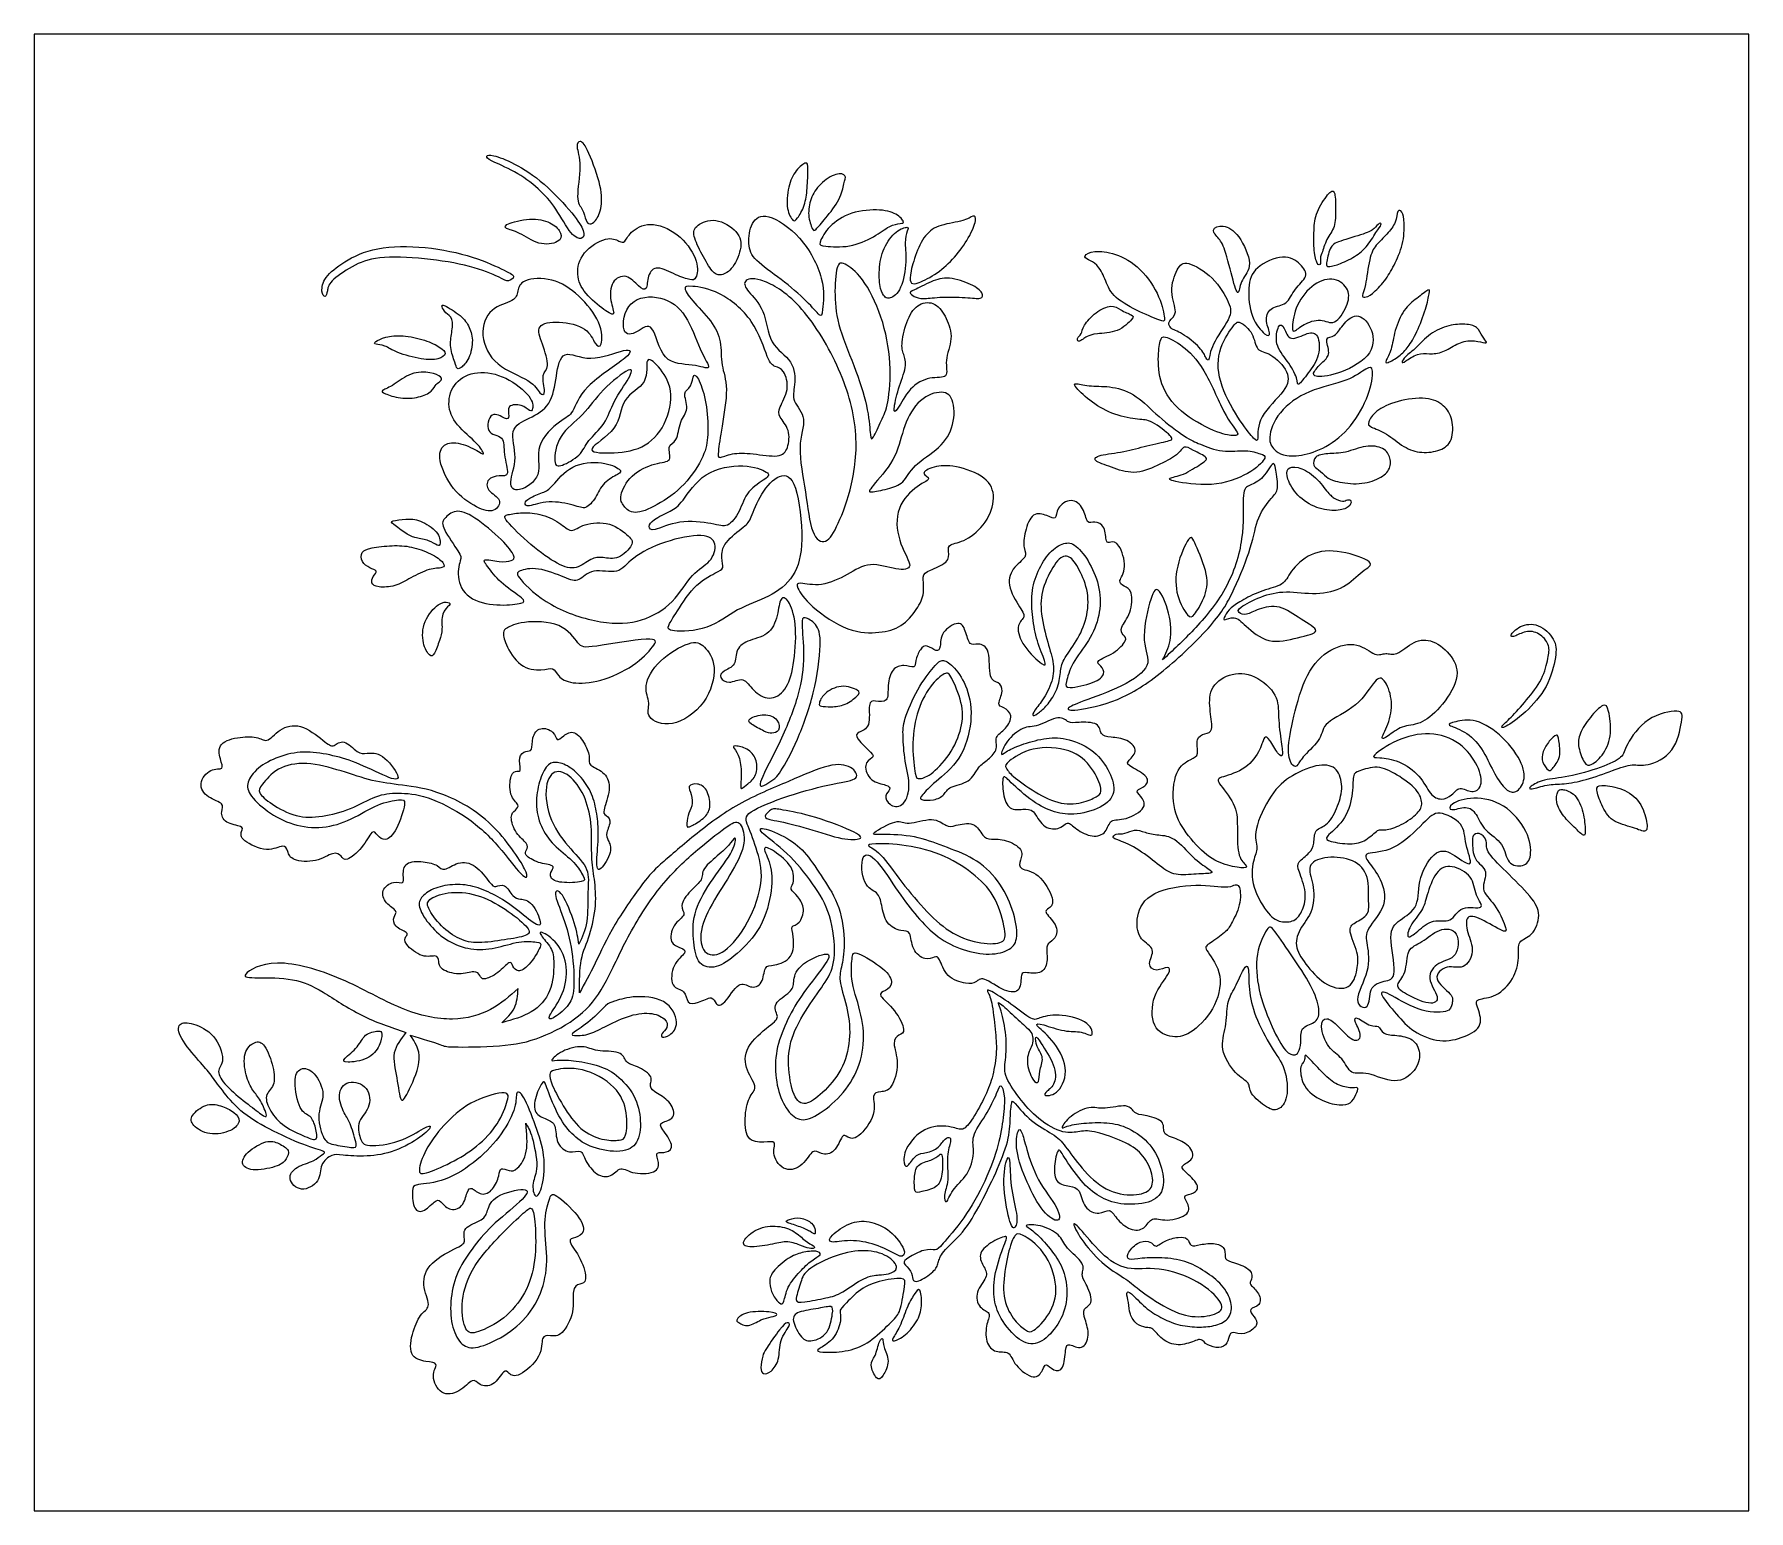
# Model space of a CAD drawing. Header units: millimetres. Extents: x -233 to 226, y -201 to 195.
import ezdxf

# ---------------------------------------------------------------- set-up
doc = ezdxf.new("R2010")
doc.units = ezdxf.units.MM
doc.layers.add('DV1_Layer_1', color=7, linetype='Continuous')
doc.layers.add('Layer_1', color=7, linetype='Continuous')

msp = doc.modelspace()

# ---------------------------------------------------------------- linework, layer by layer
at = {"layer": 'DV1_Layer_1', "color": 1, "linetype": 'Continuous'}
for points, knots in [([(-85.32, 145.36), (-85.6, 146.09), (-85.87, 147.35), (-86.35, 148.26), (-86.84, 149.17), (-87.54, 149.73), (-87.57, 151.73), (-87.61, 153.73), (-86.98, 157.17), (-86.98, 162.28), (-87.61, 163.96), (-87.72, 165), (-87.83, 166.04), (-87.42, 166.45), (-86.93, 166.45), (-86.45, 166.45), (-85.89, 166.04), (-84.92, 164.04), (-83.95, 162.04), (-82.57, 158.45), (-81.09, 152.83), (-81, 150.8), (-81.26, 149.1), (-81.53, 147.4), (-82.16, 146.05), (-83.35, 144.52), (-83.9, 144.35), (-84.33, 144.37), (-84.75, 144.4), (-85.04, 144.62), (-85.32, 145.36)], [0, 0, 0, 0, 0.083333, 0.083333, 0.083333, 0.166667, 0.166667, 0.166667, 0.25, 0.25, 0.333333, 0.333333, 0.333333, 0.416667, 0.416667, 0.416667, 0.5, 0.5, 0.5, 0.583333, 0.583333, 0.666667, 0.666667, 0.666667, 0.75, 0.75, 0.833333, 0.833333, 0.833333, 1, 1, 1, 1]), ([(-110.5, 161.2), (-109.18, 160.54), (-106.78, 159.59), (-104.49, 158.32), (-102.2, 157.05), (-100.02, 155.45), (-98.18, 153.8), (-96.34, 152.15), (-94.83, 150.46), (-93.39, 148.29), (-91.95, 146.12), (-90.57, 143.48), (-89.36, 142.02), (-88.14, 140.57), (-87.1, 140.3), (-86.5, 140.53), (-85.89, 140.76), (-85.72, 141.49), (-86.08, 142.57), (-86.45, 143.65), (-87.34, 145.08), (-89.17, 147.31), (-91, 149.54), (-93.77, 152.57), (-96.54, 154.98), (-99.32, 157.39), (-102.1, 159.18), (-104.47, 160.42), (-106.83, 161.65), (-108.77, 162.33), (-110, 162.61), (-111.24, 162.89), (-111.77, 162.77), (-111.92, 162.51), (-112.06, 162.26), (-111.82, 161.87), (-110.5, 161.2)], [0, 0, 0, 0, 0.076923, 0.076923, 0.076923, 0.153846, 0.153846, 0.153846, 0.230769, 0.230769, 0.230769, 0.307692, 0.307692, 0.307692, 0.384615, 0.384615, 0.384615, 0.461538, 0.461538, 0.461538, 0.538462, 0.538462, 0.538462, 0.615385, 0.615385, 0.615385, 0.692308, 0.692308, 0.692308, 0.769231, 0.769231, 0.769231, 0.846154, 0.846154, 0.846154, 1, 1, 1, 1]), ([(-29.86, 145.4), (-30.34, 145.82), (-31.01, 146.89), (-31.28, 148.52), (-31.56, 150.15), (-31.42, 152.34), (-30.99, 154.17), (-30.56, 155.99), (-29.84, 157.45), (-28.95, 158.59), (-28.05, 159.74), (-26.99, 160.56), (-25.88, 160.8), (-25.83, 160.22), (-25.84, 158.94), (-25.85, 157.67), (-25.93, 155.7), (-26.05, 153.97), (-26.18, 152.23), (-26.36, 150.73), (-26.84, 149.36), (-27.31, 147.98), (-28.09, 146.72), (-28.61, 145.97), (-29.13, 145.23), (-29.39, 144.98), (-29.86, 145.4)], [0, 0, 0, 0, 0.1, 0.1, 0.1, 0.2, 0.2, 0.2, 0.3, 0.3, 0.3, 0.4, 0.4, 0.5, 0.5, 0.5, 0.6, 0.6, 0.6, 0.7, 0.7, 0.7, 0.8, 0.8, 0.8, 1, 1, 1, 1]), ([(-24.69, 143.14), (-25.02, 143.82), (-25.49, 145.23), (-25.61, 146.69), (-25.73, 148.15), (-25.5, 149.67), (-24.97, 151.09), (-24.44, 152.51), (-23.61, 153.83), (-22.4, 155.01), (-21.19, 156.2), (-19.61, 157.25), (-18.36, 157.63), (-17.12, 158.01), (-16.21, 157.72), (-15.91, 157.25), (-15.61, 156.79), (-15.91, 156.15), (-16.19, 155.1), (-16.46, 154.05), (-16.72, 152.58), (-17.56, 150.92), (-18.41, 149.26), (-19.85, 147.4), (-21.02, 145.96), (-22.19, 144.52), (-23.1, 143.51), (-23.64, 142.99), (-24.19, 142.47), (-24.37, 142.45), (-24.69, 143.14)], [0, 0, 0, 0, 0.090909, 0.090909, 0.090909, 0.181818, 0.181818, 0.181818, 0.272727, 0.272727, 0.272727, 0.363636, 0.363636, 0.363636, 0.454545, 0.454545, 0.454545, 0.545455, 0.545455, 0.545455, 0.636364, 0.636364, 0.636364, 0.727273, 0.727273, 0.727273, 0.818182, 0.818182, 0.818182, 1, 1, 1, 1]), ([(111.97, 136.55), (112.24, 137.36), (112.68, 138.93), (113.31, 140.18), (113.95, 141.43), (114.78, 142.37), (115.2, 143.68), (115.63, 145), (115.64, 146.69), (115.63, 148.46), (115.61, 150.22), (115.58, 152.05), (115.27, 152.79), (114.96, 153.54), (114.38, 153.2), (112.61, 151.06), (111.41, 149.26), (110.07, 145.91), (109.92, 144.37), (109.84, 142.61), (109.75, 140.84), (109.73, 138.84), (110.04, 135.62), (110.38, 134.39), (111.07, 133.24), (111.42, 133.31), (111.55, 133.72), (111.68, 134.13), (111.58, 134.87), (111.58, 135.28), (111.59, 135.68), (111.7, 135.74), (111.97, 136.55)], [0, 0, 0, 0, 0.076923, 0.076923, 0.076923, 0.153846, 0.153846, 0.153846, 0.230769, 0.230769, 0.230769, 0.307692, 0.307692, 0.307692, 0.384615, 0.384615, 0.461538, 0.461538, 0.538462, 0.538462, 0.538462, 0.615385, 0.615385, 0.692308, 0.692308, 0.769231, 0.769231, 0.769231, 0.846154, 0.846154, 0.846154, 1, 1, 1, 1]), ([(-22.58, 139.44), (-22.39, 140.22), (-21.64, 141.65), (-20.37, 143.09), (-19.1, 144.52), (-17.31, 145.97), (-14.97, 146.88), (-12.64, 147.79), (-9.75, 148.15), (-7.45, 148.11), (-5.16, 148.06), (-3.45, 147.62), (-2.27, 146.95), (-1.08, 146.29), (-0.42, 145.41), (-0.26, 144.97), (-0.09, 144.54), (-0.43, 144.55), (-1.12, 144.47), (-1.81, 144.39), (-2.85, 144.22), (-5.2, 143), (-6.52, 141.95), (-8.3, 140.92), (-10.07, 139.9), (-12.31, 138.89), (-14.68, 138.47), (-17.06, 138.05), (-19.57, 138.21), (-21, 138.36), (-22.43, 138.51), (-22.78, 138.65), (-22.58, 139.44)], [0, 0, 0, 0, 0.083333, 0.083333, 0.083333, 0.166667, 0.166667, 0.166667, 0.25, 0.25, 0.25, 0.333333, 0.333333, 0.333333, 0.416667, 0.416667, 0.416667, 0.5, 0.5, 0.5, 0.583333, 0.583333, 0.666667, 0.666667, 0.666667, 0.75, 0.75, 0.75, 0.833333, 0.833333, 0.833333, 1, 1, 1, 1]), ([(122.86, 125.24), (122.92, 125.64), (123.27, 126.29), (123.62, 128.07), (123.97, 129.85), (124.33, 132.74), (124.76, 134.69), (125.2, 136.64), (125.71, 137.63), (126.52, 138.62), (127.33, 139.62), (128.43, 140.62), (129.38, 141.64), (130.33, 142.65), (131.13, 143.68), (131.56, 144.81), (131.99, 145.94), (132.05, 147.17), (132.59, 148.22), (133.07, 148.04), (133.41, 147.49), (133.75, 146.94), (133.94, 146.02), (134, 144.51), (134.06, 142.99), (133.99, 140.88), (133.5, 138.86), (133.01, 136.85), (132.11, 134.94), (130.45, 131.71), (129.7, 130.38), (128.71, 129.07), (127.71, 127.76), (126.46, 126.46), (125.51, 125.71), (124.55, 124.95), (123.89, 124.73), (123.45, 124.7), (123.01, 124.67), (122.79, 124.83), (122.86, 125.24)], [0, 0, 0, 0, 0.066667, 0.066667, 0.066667, 0.133333, 0.133333, 0.133333, 0.2, 0.2, 0.2, 0.266667, 0.266667, 0.266667, 0.333333, 0.333333, 0.333333, 0.4, 0.4, 0.466667, 0.466667, 0.466667, 0.533333, 0.533333, 0.533333, 0.6, 0.6, 0.6, 0.666667, 0.666667, 0.733333, 0.733333, 0.733333, 0.8, 0.8, 0.8, 0.866667, 0.866667, 0.866667, 1, 1, 1, 1]), ([(-106.67, 143.15), (-106.08, 142.8), (-104.67, 142.59), (-103.12, 141.82), (-101.56, 141.06), (-99.84, 139.73), (-96.11, 138.71), (-94.09, 139.03), (-93.02, 139.6), (-91.94, 140.18), (-91.81, 141.01), (-92.15, 141.89), (-92.5, 142.77), (-93.32, 143.7), (-95.83, 145.14), (-97.52, 145.65), (-99.64, 145.63), (-101.76, 145.61), (-104.31, 145.07), (-105.69, 144.54), (-107.07, 144.02), (-107.27, 143.51), (-106.67, 143.15)], [0, 0, 0, 0, 0.111111, 0.111111, 0.111111, 0.222222, 0.222222, 0.333333, 0.333333, 0.333333, 0.444444, 0.444444, 0.444444, 0.555556, 0.555556, 0.666667, 0.666667, 0.666667, 0.777778, 0.777778, 0.777778, 1, 1, 1, 1]), ([(-55.86, 130.04), (-55.5, 130.83), (-55.19, 132.38), (-55.8, 134.39), (-56.42, 136.4), (-57.97, 138.87), (-60.09, 140.76), (-62.21, 142.65), (-64.9, 143.96), (-67.21, 144.18), (-69.51, 144.4), (-71.42, 143.53), (-72.66, 142.5), (-73.89, 141.47), (-75.01, 139.09), (-75.79, 139.38), (-76.52, 139.75), (-77.26, 140.11), (-78.35, 140.69), (-80.1, 140.24), (-81.84, 139.79), (-84.24, 138.32), (-85.7, 136.56), (-87.15, 134.8), (-87.66, 132.77), (-87.54, 130.9), (-87.42, 129.03), (-86.67, 127.34), (-83.95, 124.07), (-81.99, 122.49), (-80.52, 121.44), (-79.06, 120.38), (-78.09, 119.85), (-77.92, 120.3), (-77.75, 120.75), (-78.38, 122.18), (-78.64, 123.82), (-78.91, 125.47), (-78.81, 127.34), (-77.29, 129.88), (-75.86, 130.56), (-74.59, 130.23), (-73.31, 129.91), (-72.2, 128.57), (-71.27, 127.73), (-70.33, 126.88), (-69.58, 126.51), (-69.23, 127.08), (-68.88, 127.65), (-68.93, 129.16), (-68.15, 131.6), (-67.33, 132.55), (-66.01, 132.51), (-64.69, 132.48), (-62.87, 131.46), (-61.29, 130.74), (-59.72, 130.03), (-58.38, 129.62), (-57.51, 129.42), (-56.64, 129.23), (-56.23, 129.25), (-55.86, 130.04)], [0, 0, 0, 0, 0.043478, 0.043478, 0.043478, 0.086957, 0.086957, 0.086957, 0.130435, 0.130435, 0.130435, 0.173913, 0.173913, 0.173913, 0.217391, 0.26087, 0.26087, 0.26087, 0.304348, 0.304348, 0.304348, 0.347826, 0.347826, 0.347826, 0.391304, 0.391304, 0.391304, 0.434783, 0.434783, 0.478261, 0.478261, 0.478261, 0.521739, 0.521739, 0.521739, 0.565217, 0.565217, 0.565217, 0.608696, 0.608696, 0.652174, 0.652174, 0.652174, 0.695652, 0.695652, 0.695652, 0.73913, 0.73913, 0.73913, 0.782609, 0.782609, 0.826087, 0.826087, 0.826087, 0.869565, 0.869565, 0.869565, 0.913043, 0.913043, 0.913043, 1, 1, 1, 1]), ([(-49.33, 130.69), (-48.5, 130.78), (-47.43, 131.19), (-46.39, 132.4), (-45.35, 133.61), (-44.33, 135.63), (-43.97, 137.43), (-43.6, 139.24), (-43.89, 140.84), (-46.36, 143.72), (-48.55, 145), (-50.52, 145.27), (-52.5, 145.54), (-54.27, 144.79), (-55.3, 143.99), (-56.33, 143.19), (-56.62, 142.34), (-56.31, 141.02), (-56.01, 139.7), (-55.11, 137.9), (-54.19, 136.17), (-53.27, 134.44), (-52.33, 132.77), (-51.55, 131.81), (-50.78, 130.85), (-50.17, 130.61), (-49.33, 130.69)], [0, 0, 0, 0, 0.1, 0.1, 0.1, 0.2, 0.2, 0.2, 0.3, 0.3, 0.4, 0.4, 0.4, 0.5, 0.5, 0.5, 0.6, 0.6, 0.6, 0.7, 0.7, 0.7, 0.8, 0.8, 0.8, 1, 1, 1, 1]), ([(-21.89, 121.45), (-21.67, 123.15), (-21.33, 126.25), (-22.25, 129.82), (-23.17, 133.4), (-25.35, 137.44), (-28.07, 140.51), (-30.78, 143.57), (-34.03, 145.66), (-36.31, 146.25), (-38.59, 146.85), (-39.89, 145.95), (-40.69, 144.43), (-41.49, 142.92), (-41.78, 140.79), (-41.57, 137.35), (-41.06, 136.04), (-39.54, 134.54), (-38.03, 133.03), (-35.51, 131.34), (-33.02, 129.43), (-30.54, 127.53), (-28.09, 125.42), (-26.31, 123.68), (-24.53, 121.93), (-23.42, 120.55), (-22.81, 120.01), (-22.2, 119.46), (-22.11, 119.75), (-21.89, 121.45)], [0, 0, 0, 0, 0.090909, 0.090909, 0.090909, 0.181818, 0.181818, 0.181818, 0.272727, 0.272727, 0.272727, 0.363636, 0.363636, 0.363636, 0.454545, 0.454545, 0.545455, 0.545455, 0.545455, 0.636364, 0.636364, 0.636364, 0.727273, 0.727273, 0.727273, 0.818182, 0.818182, 0.818182, 1, 1, 1, 1]), ([(-4.03, 124.47), (-3.32, 124.6), (-2.17, 125.12), (-0.42, 128.31), (0.18, 130.98), (0.52, 135.67), (0.26, 137.69), (0.26, 139.19), (0.27, 140.69), (0.55, 141.69), (1.03, 143.05), (1.24, 143.43), (0.73, 143.44), (0.23, 143.46), (-0.98, 143.12), (-2.18, 142.16), (-3.38, 141.19), (-4.58, 139.6), (-5.37, 137.8), (-6.17, 136.01), (-6.57, 134.01), (-6.68, 132.07), (-6.8, 130.14), (-6.63, 128.25), (-6.35, 127.05), (-6.06, 125.86), (-5.66, 125.35), (-5.33, 124.97), (-5, 124.59), (-4.73, 124.34), (-4.03, 124.47)], [0, 0, 0, 0, 0.083333, 0.083333, 0.166667, 0.166667, 0.25, 0.25, 0.25, 0.333333, 0.333333, 0.416667, 0.416667, 0.416667, 0.5, 0.5, 0.5, 0.583333, 0.583333, 0.583333, 0.666667, 0.666667, 0.666667, 0.75, 0.75, 0.75, 0.833333, 0.833333, 0.833333, 1, 1, 1, 1]), ([(1.96, 128.5), (1.63, 128.81), (1.46, 129.4), (1.63, 130.67), (1.8, 131.95), (2.31, 133.9), (3, 135.85), (3.7, 137.8), (4.58, 139.73), (6.77, 142.52), (8.07, 143.38), (9.91, 143.95), (11.75, 144.52), (14.11, 144.81), (15.65, 145.25), (17.18, 145.68), (17.88, 146.26), (18.4, 146.4), (18.92, 146.54), (19.26, 146.24), (19.07, 145.2), (18.89, 144.16), (18.17, 142.39), (16.16, 138.83), (14.85, 137.06), (13.44, 135.46), (12.02, 133.86), (10.5, 132.43), (8.79, 131.25), (7.07, 130.06), (5.16, 129.12), (3.97, 128.66), (2.77, 128.19), (2.29, 128.2), (1.96, 128.5)], [0, 0, 0, 0, 0.076923, 0.076923, 0.076923, 0.153846, 0.153846, 0.153846, 0.230769, 0.230769, 0.307692, 0.307692, 0.307692, 0.384615, 0.384615, 0.384615, 0.461538, 0.461538, 0.461538, 0.538462, 0.538462, 0.538462, 0.615385, 0.615385, 0.692308, 0.692308, 0.692308, 0.769231, 0.769231, 0.769231, 0.846154, 0.846154, 0.846154, 1, 1, 1, 1]), ([(89.56, 126.1), (89.81, 126.54), (89.95, 128.02), (90.64, 129.31), (91.33, 130.61), (92.57, 131.72), (92.44, 135.88), (91.07, 138.93), (88.26, 142.78), (86.82, 143.59), (85.51, 143.74), (84.21, 143.89), (83.05, 143.38), (82.9, 142.71), (82.75, 142.05), (83.63, 141.22), (84.32, 140.38), (85.01, 139.53), (85.52, 138.65), (86.21, 136.4), (86.9, 134.15), (87.77, 130.51), (88.38, 128.39), (88.98, 126.27), (89.32, 125.67), (89.56, 126.1)], [0, 0, 0, 0, 0.1, 0.1, 0.1, 0.2, 0.2, 0.3, 0.3, 0.4, 0.4, 0.4, 0.5, 0.5, 0.5, 0.6, 0.6, 0.6, 0.7, 0.7, 0.7, 0.8, 0.8, 0.8, 1, 1, 1, 1]), ([(113.2, 133.9), (113.31, 134.82), (113.68, 136.61), (114.19, 137.7), (114.7, 138.8), (115.34, 139.2), (116.99, 139.76), (118.63, 140.33), (121.29, 141.07), (124.66, 142.22), (125.38, 142.63), (126.51, 143.63), (126.94, 144.22), (127.64, 144.66), (127.91, 144.5), (127.79, 144.11), (127.67, 143.72), (127.15, 143.09), (126.44, 142.01), (125.73, 140.94), (124.82, 139.41), (123.79, 138.21), (122.75, 137.01), (121.59, 136.13), (120.2, 135.32), (118.8, 134.52), (117.17, 133.8), (116, 133.4), (114.83, 133.01), (114.12, 132.95), (113.68, 132.94), (113.25, 132.94), (113.09, 132.99), (113.2, 133.9)], [0, 0, 0, 0, 0.076923, 0.076923, 0.076923, 0.153846, 0.153846, 0.153846, 0.230769, 0.230769, 0.307692, 0.307692, 0.384615, 0.384615, 0.461538, 0.461538, 0.461538, 0.538462, 0.538462, 0.538462, 0.615385, 0.615385, 0.615385, 0.692308, 0.692308, 0.692308, 0.769231, 0.769231, 0.769231, 0.846154, 0.846154, 0.846154, 1, 1, 1, 1]), ([(-106.09, 129.12), (-105.47, 129.2), (-104.74, 129.71), (-104.74, 130.17), (-104.74, 130.63), (-105.47, 131.05), (-107.31, 131.95), (-109.16, 132.86), (-112.11, 134.27), (-119.5, 136.62), (-123.94, 137.56), (-128.42, 138.01), (-132.9, 138.46), (-137.44, 138.41), (-141.13, 137.7), (-144.83, 136.98), (-147.69, 135.6), (-149.98, 134.2), (-152.27, 132.79), (-153.99, 131.36), (-154.97, 129.98), (-155.95, 128.6), (-156.19, 127.27), (-156.1, 126.33), (-156, 125.4), (-155.56, 124.87), (-155.26, 124.93), (-154.96, 124.99), (-154.79, 125.64), (-154.55, 127.1), (-154.47, 127.9), (-153.37, 129.05), (-152.27, 130.2), (-150.14, 131.7), (-148.03, 132.88), (-145.92, 134.05), (-143.83, 134.9), (-140.6, 135.24), (-137.36, 135.58), (-132.98, 135.41), (-128.65, 134.98), (-124.33, 134.56), (-120.06, 133.88), (-116.58, 132.96), (-113.11, 132.04), (-110.42, 130.88), (-108.82, 130.12), (-107.22, 129.37), (-106.71, 129.03), (-106.09, 129.12)], [0, 0, 0, 0, 0.055556, 0.055556, 0.055556, 0.111111, 0.111111, 0.111111, 0.166667, 0.166667, 0.222222, 0.222222, 0.222222, 0.277778, 0.277778, 0.277778, 0.333333, 0.333333, 0.333333, 0.388889, 0.388889, 0.388889, 0.444444, 0.444444, 0.444444, 0.5, 0.5, 0.5, 0.555556, 0.555556, 0.611111, 0.611111, 0.611111, 0.666667, 0.666667, 0.666667, 0.722222, 0.722222, 0.722222, 0.777778, 0.777778, 0.777778, 0.833333, 0.833333, 0.833333, 0.888889, 0.888889, 0.888889, 1, 1, 1, 1]), ([(-9.92, 94.5), (-10.5, 97.48), (-11.56, 101.09), (-12.98, 104.91), (-14.4, 108.73), (-16.17, 112.75), (-17.2, 116.15), (-18.23, 119.56), (-18.52, 122.35), (-18.57, 125.22), (-18.62, 128.09), (-18.42, 131.05), (-18.02, 132.55), (-17.62, 134.05), (-17.02, 134.1), (-15.87, 133.53), (-14.72, 132.96), (-13.02, 131.77), (-11.24, 129.37), (-9.46, 126.97), (-7.59, 123.36), (-6.26, 119.39), (-4.92, 115.41), (-4.12, 111.08), (-3.88, 107.01), (-3.64, 102.93), (-3.96, 99.13), (-4.85, 94.21), (-5.43, 93.1), (-6.16, 91.57), (-6.89, 90.04), (-7.76, 88.1), (-8.28, 87.24), (-8.8, 86.38), (-8.97, 86.6), (-9.1, 87.88), (-9.24, 89.17), (-9.34, 91.52), (-9.92, 94.5)], [0, 0, 0, 0, 0.071429, 0.071429, 0.071429, 0.142857, 0.142857, 0.142857, 0.214286, 0.214286, 0.214286, 0.285714, 0.285714, 0.285714, 0.357143, 0.357143, 0.357143, 0.428571, 0.428571, 0.428571, 0.5, 0.5, 0.5, 0.571429, 0.571429, 0.571429, 0.642857, 0.642857, 0.714286, 0.714286, 0.714286, 0.785714, 0.785714, 0.785714, 0.857143, 0.857143, 0.857143, 1, 1, 1, 1]), ([(69.73, 119.17), (69.67, 120.24), (69.28, 122.38), (68.19, 124.83), (67.11, 127.27), (65.32, 130.03), (63.23, 132.07), (61.14, 134.11), (58.74, 135.44), (56.6, 136.18), (54.46, 136.93), (52.56, 137.08), (51.12, 136.92), (49.68, 136.76), (48.7, 136.27), (48.22, 135.4), (48.72, 135.02), (49.36, 134.69), (50.01, 134.36), (50.81, 134.1), (51.59, 133.27), (52.38, 132.44), (53.15, 131.05), (53.77, 129.59), (54.4, 128.13), (54.87, 126.6), (57.63, 123.73), (59.93, 122.4), (62.25, 121.24), (64.58, 120.08), (66.94, 119.09), (68.24, 118.6), (69.55, 118.1), (69.8, 118.1), (69.73, 119.17)], [0, 0, 0, 0, 0.076923, 0.076923, 0.076923, 0.153846, 0.153846, 0.153846, 0.230769, 0.230769, 0.230769, 0.307692, 0.307692, 0.307692, 0.384615, 0.384615, 0.461538, 0.461538, 0.461538, 0.538462, 0.538462, 0.538462, 0.615385, 0.615385, 0.615385, 0.692308, 0.692308, 0.769231, 0.769231, 0.769231, 0.846154, 0.846154, 0.846154, 1, 1, 1, 1]), ([(81.68, 108.12), (81.86, 108.68), (81.91, 110.11), (82.91, 112.14), (83.92, 114.18), (85.88, 116.82), (86.81, 118.67), (87.75, 120.53), (87.65, 121.59), (86.85, 123.4), (86.05, 125.21), (84.55, 127.75), (82.51, 129.77), (80.48, 131.8), (77.91, 133.3), (76.27, 133.71), (74.64, 134.12), (73.93, 133.44), (73.18, 132), (72.43, 130.56), (71.63, 128.36), (71.7, 126.22), (71.78, 124.09), (72.72, 122.03), (72.67, 120.76), (72.62, 119.49), (71.58, 119), (71.16, 118.36), (70.73, 117.72), (70.93, 116.92), (71.52, 116.41), (72.12, 115.9), (73.11, 115.68), (74.56, 114.82), (76.02, 113.96), (77.93, 112.46), (79.06, 111.25), (80.19, 110.03), (80.52, 109.11), (80.85, 108.5), (81.18, 107.88), (81.49, 107.56), (81.68, 108.12)], [0, 0, 0, 0, 0.066667, 0.066667, 0.066667, 0.133333, 0.133333, 0.133333, 0.2, 0.2, 0.2, 0.266667, 0.266667, 0.266667, 0.333333, 0.333333, 0.333333, 0.4, 0.4, 0.4, 0.466667, 0.466667, 0.466667, 0.533333, 0.533333, 0.533333, 0.6, 0.6, 0.6, 0.666667, 0.666667, 0.666667, 0.733333, 0.733333, 0.733333, 0.8, 0.8, 0.8, 0.866667, 0.866667, 0.866667, 1, 1, 1, 1]), ([(96.59, 114.92), (95.65, 115.66), (94.22, 117.3), (93.36, 119.58), (92.5, 121.86), (92.21, 124.77), (92.35, 127.08), (92.5, 129.4), (93.08, 131.12), (94.76, 132.61), (96.45, 134.1), (99.23, 135.36), (101.38, 135.47), (103.52, 135.58), (105.03, 134.54), (107.21, 132.43), (107.88, 131.36), (107.53, 130.29), (107.18, 129.23), (105.8, 128.16), (104.83, 126.85), (103.86, 125.54), (103.3, 123.99), (102.27, 123.19), (101.24, 122.39), (99.74, 122.35), (98.69, 121.75), (97.63, 121.16), (97.03, 120.02), (97.06, 118.72), (97.1, 117.43), (97.78, 115.97), (97.89, 115.16), (98, 114.35), (97.54, 114.18), (96.59, 114.92)], [0, 0, 0, 0, 0.076923, 0.076923, 0.076923, 0.153846, 0.153846, 0.153846, 0.230769, 0.230769, 0.230769, 0.307692, 0.307692, 0.307692, 0.384615, 0.384615, 0.461538, 0.461538, 0.461538, 0.538462, 0.538462, 0.538462, 0.615385, 0.615385, 0.615385, 0.692308, 0.692308, 0.692308, 0.769231, 0.769231, 0.769231, 0.846154, 0.846154, 0.846154, 1, 1, 1, 1]), ([(-97.68, 99.03), (-98.27, 99.69), (-98.86, 101.07), (-100.9, 102.34), (-102.95, 103.61), (-106.47, 104.78), (-108.91, 106.8), (-111.36, 108.82), (-112.74, 111.71), (-113.15, 117.14), (-112.18, 119.68), (-110.51, 121.17), (-108.84, 122.66), (-106.47, 123.1), (-105.22, 123.78), (-103.97, 124.45), (-103.85, 125.37), (-103.63, 126.38), (-103.41, 127.39), (-103.1, 128.48), (-101.52, 129.12), (-99.95, 129.76), (-97.11, 129.95), (-94.49, 129.28), (-91.88, 128.6), (-89.48, 127.05), (-87.26, 125), (-85.04, 122.95), (-83.01, 120.41), (-81.98, 117.97), (-80.95, 115.54), (-80.92, 113.21), (-81.25, 112.18), (-81.58, 111.15), (-82.26, 111.42), (-82.87, 112.37), (-83.49, 113.33), (-84.05, 114.98), (-85.7, 116.12), (-87.34, 117.26), (-90.08, 117.89), (-92.48, 118.02), (-94.88, 118.15), (-96.94, 117.79), (-97.64, 116.77), (-98.35, 115.75), (-97.69, 114.08), (-97, 112.07), (-96.31, 110.06), (-95.58, 107.71), (-95.67, 106.4), (-95.75, 105.09), (-97.55, 104.56), (-96.43, 100.53), (-96.46, 99.49), (-96.48, 98.45), (-97.09, 98.38), (-97.68, 99.03)], [0, 0, 0, 0, 0.047619, 0.047619, 0.047619, 0.095238, 0.095238, 0.095238, 0.142857, 0.142857, 0.190476, 0.190476, 0.190476, 0.238095, 0.238095, 0.238095, 0.285714, 0.285714, 0.285714, 0.333333, 0.333333, 0.333333, 0.380952, 0.380952, 0.380952, 0.428571, 0.428571, 0.428571, 0.47619, 0.47619, 0.47619, 0.52381, 0.52381, 0.52381, 0.571429, 0.571429, 0.571429, 0.619048, 0.619048, 0.619048, 0.666667, 0.666667, 0.666667, 0.714286, 0.714286, 0.714286, 0.761905, 0.761905, 0.761905, 0.809524, 0.809524, 0.809524, 0.857143, 0.904762, 0.904762, 0.904762, 1, 1, 1, 1]), ([(-29.43, 101.26), (-29.26, 103.08), (-29.3, 105.45), (-31.73, 109.14), (-34.1, 110.45), (-35.41, 112.77), (-36.72, 115.1), (-36.96, 118.44), (-37.93, 120.89), (-38.9, 123.34), (-40.6, 124.89), (-42.68, 127.36), (-43.07, 128.28), (-42.61, 128.94), (-42.15, 129.59), (-40.84, 129.98), (-38.42, 129.25), (-35.99, 128.53), (-32.45, 126.68), (-28.82, 122.93), (-25.18, 119.17), (-17.72, 107.83), (-13.84, 95.62), (-13.19, 89.94), (-12.53, 84.27), (-13.16, 79.04), (-14.16, 74.65), (-15.15, 70.27), (-16.51, 66.73), (-17.7, 64.11), (-18.88, 61.49), (-19.9, 59.8), (-21.09, 59.31), (-22.28, 58.83), (-23.63, 59.56), (-24.53, 61.93), (-25.43, 64.3), (-25.86, 68.33), (-27.17, 76.66), (-28.04, 80.98), (-27.95, 84.32), (-27.85, 87.67), (-26.78, 90.04), (-27.03, 91.98), (-27.27, 93.92), (-28.82, 95.42), (-29.4, 96.8), (-29.98, 98.18), (-29.59, 99.44), (-29.43, 101.26)], [0, 0, 0, 0, 0.052632, 0.052632, 0.105263, 0.105263, 0.105263, 0.157895, 0.157895, 0.157895, 0.210526, 0.210526, 0.263158, 0.263158, 0.263158, 0.315789, 0.315789, 0.315789, 0.368421, 0.368421, 0.368421, 0.421053, 0.473684, 0.473684, 0.473684, 0.526316, 0.526316, 0.526316, 0.578947, 0.578947, 0.578947, 0.631579, 0.631579, 0.631579, 0.684211, 0.684211, 0.684211, 0.736842, 0.736842, 0.789474, 0.789474, 0.789474, 0.842105, 0.842105, 0.842105, 0.894737, 0.894737, 0.894737, 1, 1, 1, 1]), ([(2.74, 126.69), (3.76, 127.19), (5.54, 128.12), (8.8, 129.49), (10.28, 129.94), (12.13, 129.79), (13.98, 129.64), (16.19, 128.89), (17.79, 128.12), (19.39, 127.34), (20.38, 126.55), (20.8, 125.86), (21.21, 125.18), (21.04, 124.61), (20.32, 124.44), (19.6, 124.26), (18.33, 124.48), (16.31, 124.61), (14.3, 124.73), (11.53, 124.77), (9.5, 124.67), (7.47, 124.57), (6.18, 124.32), (5.13, 124.33), (4.09, 124.34), (3.29, 124.59), (2.67, 124.92), (2.06, 125.24), (1.62, 125.64), (1.54, 125.88), (1.45, 126.11), (1.72, 126.18), (2.74, 126.69)], [0, 0, 0, 0, 0.083333, 0.083333, 0.166667, 0.166667, 0.166667, 0.25, 0.25, 0.25, 0.333333, 0.333333, 0.333333, 0.416667, 0.416667, 0.416667, 0.5, 0.5, 0.5, 0.583333, 0.583333, 0.583333, 0.666667, 0.666667, 0.666667, 0.75, 0.75, 0.75, 0.833333, 0.833333, 0.833333, 1, 1, 1, 1]), ([(104.08, 116.87), (104.13, 118.13), (104.42, 120.43), (105.41, 122.59), (106.41, 124.74), (108.1, 126.76), (109.91, 128.02), (111.71, 129.28), (113.63, 129.79), (115.25, 129.46), (116.88, 129.13), (118.21, 127.97), (118.79, 126.66), (119.37, 125.35), (119.2, 123.9), (118.49, 122.21), (117.77, 120.53), (116.51, 118.61), (115.31, 118.08), (114.11, 117.55), (112.97, 118.4), (111.54, 118.52), (110.11, 118.64), (108.39, 118.03), (105.92, 116.67), (105.17, 115.92), (104.7, 115.66), (104.23, 115.39), (104.03, 115.61), (104.08, 116.87)], [0, 0, 0, 0, 0.090909, 0.090909, 0.090909, 0.181818, 0.181818, 0.181818, 0.272727, 0.272727, 0.272727, 0.363636, 0.363636, 0.363636, 0.454545, 0.454545, 0.454545, 0.545455, 0.545455, 0.545455, 0.636364, 0.636364, 0.636364, 0.727273, 0.727273, 0.818182, 0.818182, 0.818182, 1, 1, 1, 1]), ([(-54.73, 110.86), (-55.91, 113.5), (-57.03, 116.99), (-58.7, 119.56), (-60.37, 122.13), (-62.6, 123.78), (-65.34, 124.45), (-68.08, 125.13), (-74.57, 124.55), (-75.64, 117.57), (-75.13, 115.97), (-74.62, 114.37), (-73.07, 114.66), (-71.59, 115.49), (-70.11, 116.31), (-68.71, 117.67), (-67.64, 116.26), (-66.58, 114.86), (-65.12, 106.52), (-59.21, 106.81), (-54.51, 106.18), (-52.76, 105.41), (-52.52, 105.91), (-52.28, 106.42), (-53.54, 108.22), (-54.73, 110.86)], [0, 0, 0, 0, 0.090909, 0.090909, 0.090909, 0.181818, 0.181818, 0.181818, 0.272727, 0.363636, 0.363636, 0.363636, 0.454545, 0.454545, 0.454545, 0.545455, 0.545455, 0.545455, 0.636364, 0.727273, 0.727273, 0.818182, 0.818182, 0.818182, 1, 1, 1, 1]), ([(-48.86, 90.16), (-48.35, 93.24), (-47.65, 97.12), (-47.69, 99.94), (-47.72, 102.76), (-48.5, 104.53), (-48.82, 106.52), (-49.15, 108.51), (-48.91, 112.92), (-50.56, 116.46), (-53.37, 120.19), (-55.36, 122.15), (-56.69, 123.7), (-58.02, 125.25), (-58.7, 126.39), (-58.77, 127.01), (-58.85, 127.63), (-58.31, 127.73), (-55.14, 127.46), (-52.5, 127.1), (-49.53, 125.59), (-46.56, 124.09), (-43.26, 121.45), (-41.02, 118.17), (-38.78, 114.88), (-37.59, 110.96), (-36.72, 108.84), (-35.85, 106.71), (-35.29, 106.4), (-33.88, 105.89), (-33.04, 105.7), (-32.36, 104.67), (-31.68, 103.64), (-31.17, 101.77), (-31.44, 99.99), (-31.7, 98.21), (-32.75, 96.51), (-33.27, 95.32), (-33.79, 94.14), (-33.79, 93.46), (-33.24, 92.53), (-32.7, 91.59), (-30.52, 89.22), (-30.9, 85.73), (-31.34, 84.44), (-31.78, 83.16), (-32.45, 82.34), (-34.08, 82.15), (-35.7, 81.97), (-38.27, 82.43), (-40.49, 82.67), (-42.71, 82.92), (-44.57, 82.94), (-46.09, 82.66), (-47.6, 82.38), (-48.76, 81.8), (-49.36, 81.73), (-49.95, 81.66), (-49.98, 82.09), (-49.83, 83.45), (-49.68, 84.81), (-49.37, 87.08), (-48.86, 90.16)], [0, 0, 0, 0, 0.041667, 0.041667, 0.041667, 0.083333, 0.083333, 0.083333, 0.125, 0.166667, 0.166667, 0.208333, 0.208333, 0.208333, 0.25, 0.25, 0.25, 0.291667, 0.291667, 0.333333, 0.333333, 0.333333, 0.375, 0.375, 0.375, 0.416667, 0.416667, 0.416667, 0.458333, 0.458333, 0.5, 0.5, 0.5, 0.541667, 0.541667, 0.541667, 0.583333, 0.583333, 0.583333, 0.625, 0.625, 0.625, 0.666667, 0.708333, 0.708333, 0.708333, 0.75, 0.75, 0.75, 0.791667, 0.791667, 0.791667, 0.833333, 0.833333, 0.833333, 0.875, 0.875, 0.875, 0.916667, 0.916667, 0.916667, 1, 1, 1, 1]), ([(129.19, 107.77), (129.44, 108.38), (130.06, 109.41), (130.48, 110.79), (130.9, 112.17), (131.1, 113.89), (131.63, 115.76), (132.17, 117.63), (133.02, 119.66), (135.04, 122.58), (136.2, 123.48), (138.57, 125.31), (139.78, 126.26), (140.35, 126.56), (140.93, 126.86), (140.87, 126.52), (140.7, 125.63), (140.54, 124.75), (140.27, 123.31), (139.7, 121.45), (139.13, 119.59), (138.24, 117.3), (137.42, 115.53), (136.6, 113.75), (135.84, 112.48), (135.08, 111.46), (134.32, 110.43), (133.56, 109.64), (132.58, 108.91), (131.6, 108.17), (130.4, 107.48), (129.74, 107.23), (129.07, 106.97), (128.94, 107.16), (129.19, 107.77)], [0, 0, 0, 0, 0.076923, 0.076923, 0.076923, 0.153846, 0.153846, 0.153846, 0.230769, 0.230769, 0.307692, 0.307692, 0.384615, 0.384615, 0.384615, 0.461538, 0.461538, 0.461538, 0.538462, 0.538462, 0.538462, 0.615385, 0.615385, 0.615385, 0.692308, 0.692308, 0.692308, 0.769231, 0.769231, 0.769231, 0.846154, 0.846154, 0.846154, 1, 1, 1, 1]), ([(-119, 105.74), (-118.48, 106.06), (-117.64, 106.73), (-116.98, 107.97), (-116.32, 109.21), (-115.85, 111.01), (-115.8, 112.57), (-115.74, 114.14), (-116.1, 115.47), (-116.63, 116.61), (-117.16, 117.75), (-117.84, 118.71), (-119.09, 119.75), (-120.35, 120.8), (-122.16, 121.93), (-123.08, 122.37), (-124.01, 122.81), (-124.04, 122.56), (-123.9, 122.12), (-123.75, 121.69), (-123.43, 121.07), (-122.89, 120.55), (-122.35, 120.03), (-121.6, 119.61), (-121, 117.86), (-121.14, 116.53), (-121.33, 115.23), (-121.52, 113.92), (-121.75, 112.64), (-121.58, 111.23), (-121.42, 109.83), (-120.86, 108.29), (-120.52, 107.31), (-120.18, 106.33), (-120.04, 105.91), (-119.88, 105.68), (-119.72, 105.45), (-119.52, 105.42), (-119, 105.74)], [0, 0, 0, 0, 0.071429, 0.071429, 0.071429, 0.142857, 0.142857, 0.142857, 0.214286, 0.214286, 0.214286, 0.285714, 0.285714, 0.285714, 0.357143, 0.357143, 0.357143, 0.428571, 0.428571, 0.428571, 0.5, 0.5, 0.5, 0.571429, 0.571429, 0.642857, 0.642857, 0.642857, 0.714286, 0.714286, 0.714286, 0.785714, 0.785714, 0.785714, 0.857143, 0.857143, 0.857143, 1, 1, 1, 1]), ([(-1.69, 94.97), (-0.95, 96.12), (0.19, 98.38), (1.68, 100), (3.17, 101.63), (5.01, 102.62), (6.83, 102.96), (8.65, 103.3), (10.44, 102.98), (11.06, 103.65), (11.68, 104.32), (11.12, 105.96), (11.29, 107.79), (11.46, 109.62), (12.35, 111.63), (12.5, 113.56), (12.65, 115.49), (12.04, 117.33), (11.24, 118.98), (10.44, 120.62), (9.45, 122.08), (6.9, 123.46), (5.35, 123.39), (4.07, 122.66), (2.78, 121.93), (1.76, 120.55), (0.16, 116.77), (-0.42, 114.37), (-0.57, 112.75), (-0.73, 111.13), (-0.47, 110.28), (-0.16, 109.34), (0.14, 108.41), (0.48, 107.39), (0.23, 105.84), (-0.03, 104.29), (-0.88, 102.21), (-1.53, 100.1), (-2.19, 97.99), (-2.65, 95.86), (-2.71, 94.82), (-2.77, 93.77), (-2.43, 93.82), (-1.69, 94.97)], [0, 0, 0, 0, 0.0625, 0.0625, 0.0625, 0.125, 0.125, 0.125, 0.1875, 0.1875, 0.1875, 0.25, 0.25, 0.25, 0.3125, 0.3125, 0.3125, 0.375, 0.375, 0.375, 0.4375, 0.4375, 0.5, 0.5, 0.5, 0.5625, 0.5625, 0.625, 0.625, 0.625, 0.6875, 0.6875, 0.6875, 0.75, 0.75, 0.75, 0.8125, 0.8125, 0.8125, 0.875, 0.875, 0.875, 1, 1, 1, 1]), ([(48.99, 114.14), (49.5, 114.4), (50.34, 114.73), (51.79, 114.9), (53.24, 115.07), (55.3, 115.08), (57.05, 115.79), (58.81, 116.49), (60.24, 117.9), (60.91, 118.68), (61.57, 119.47), (61.46, 119.64), (60.82, 119.96), (60.17, 120.29), (58.99, 120.77), (58.06, 121.29), (57.14, 121.81), (56.47, 122.37), (55.37, 122.3), (54.27, 122.23), (52.74, 121.54), (51.4, 120.53), (50.06, 119.52), (48.91, 118.17), (48.31, 117.16), (47.7, 116.14), (47.64, 115.46), (47.38, 114.93), (47.11, 114.4), (46.64, 114.04), (46.29, 113.29), (46.41, 112.91), (46.73, 112.88), (47.05, 112.85), (47.57, 113.17), (47.93, 113.43), (48.28, 113.69), (48.48, 113.89), (48.99, 114.14)], [0, 0, 0, 0, 0.071429, 0.071429, 0.071429, 0.142857, 0.142857, 0.142857, 0.214286, 0.214286, 0.214286, 0.285714, 0.285714, 0.285714, 0.357143, 0.357143, 0.357143, 0.428571, 0.428571, 0.428571, 0.5, 0.5, 0.5, 0.571429, 0.571429, 0.571429, 0.642857, 0.642857, 0.642857, 0.714286, 0.714286, 0.785714, 0.785714, 0.785714, 0.857143, 0.857143, 0.857143, 1, 1, 1, 1]), ([(110.81, 103.43), (112.03, 103.32), (114.4, 103.61), (117.2, 104.68), (120, 105.75), (123.23, 107.59), (124.68, 109.8), (126.13, 112.02), (125.82, 114.61), (124.93, 116.53), (124.05, 118.44), (122.59, 119.68), (121.23, 119.67), (119.86, 119.66), (118.57, 118.4), (117.63, 117.22), (116.68, 116.04), (116.08, 114.95), (115.28, 114.47), (114.48, 113.98), (113.48, 114.11), (113.31, 113.34), (113.14, 112.58), (113.8, 110.93), (113.77, 109.83), (113.75, 108.73), (113.05, 108.17), (112.21, 107.38), (111.37, 106.59), (110.41, 105.58), (109.96, 104.81), (109.51, 104.05), (109.58, 103.54), (110.81, 103.43)], [0, 0, 0, 0, 0.083333, 0.083333, 0.083333, 0.166667, 0.166667, 0.166667, 0.25, 0.25, 0.25, 0.333333, 0.333333, 0.333333, 0.416667, 0.416667, 0.416667, 0.5, 0.5, 0.5, 0.583333, 0.583333, 0.583333, 0.666667, 0.666667, 0.666667, 0.75, 0.75, 0.75, 0.833333, 0.833333, 0.833333, 1, 1, 1, 1]), ([(94.74, 87), (94.8, 88.03), (94.63, 90.26), (95.94, 92.62), (97.25, 94.99), (100.03, 97.48), (101.54, 99.49), (103.04, 101.5), (103.26, 103.03), (102.44, 104.73), (101.63, 106.42), (99.79, 108.29), (98.25, 109.2), (96.71, 110.11), (95.48, 110.06), (94.79, 110.88), (94.1, 111.71), (93.95, 113.4), (93.17, 114.85), (92.4, 116.29), (90.99, 117.47), (90.11, 117.87), (89.22, 118.27), (88.86, 117.89), (87.87, 116.51), (86.87, 115.12), (85.25, 112.75), (84.55, 110.01), (83.84, 107.27), (84.06, 104.17), (85.2, 100.86), (86.34, 97.55), (90.46, 90.53), (92.88, 87.71), (93.64, 86.93), (94.39, 86.14), (94.68, 85.97), (94.74, 87)], [0, 0, 0, 0, 0.071429, 0.071429, 0.071429, 0.142857, 0.142857, 0.142857, 0.214286, 0.214286, 0.214286, 0.285714, 0.285714, 0.285714, 0.357143, 0.357143, 0.357143, 0.428571, 0.428571, 0.428571, 0.5, 0.5, 0.5, 0.571429, 0.571429, 0.571429, 0.642857, 0.642857, 0.642857, 0.714286, 0.714286, 0.714286, 0.785714, 0.857143, 0.857143, 0.857143, 1, 1, 1, 1]), ([(100.35, 116.76), (99.89, 115.92), (99.5, 113.91), (99.91, 112.22), (100.32, 110.52), (101.54, 109.14), (102.64, 107.59), (103.74, 106.04), (104.73, 104.32), (105.13, 103.09), (105.53, 101.87), (105.34, 101.14), (105.76, 101.41), (106.19, 101.67), (107.23, 102.93), (108.31, 104.38), (109.39, 105.82), (110.5, 107.44), (110.97, 109.25), (111.45, 111.05), (111.28, 113.04), (110.74, 114.12), (110.21, 115.2), (109.31, 115.37), (107.98, 114.93), (106.65, 114.49), (104.88, 113.45), (103.79, 113.68), (102.7, 113.91), (102.29, 115.41), (101.81, 116.34), (101.34, 117.26), (100.81, 117.6), (100.35, 116.76)], [0, 0, 0, 0, 0.083333, 0.083333, 0.083333, 0.166667, 0.166667, 0.166667, 0.25, 0.25, 0.25, 0.333333, 0.333333, 0.333333, 0.416667, 0.416667, 0.416667, 0.5, 0.5, 0.5, 0.583333, 0.583333, 0.583333, 0.666667, 0.666667, 0.666667, 0.75, 0.75, 0.75, 0.833333, 0.833333, 0.833333, 1, 1, 1, 1]), ([(133.44, 107.33), (133.46, 107.59), (133.76, 108.17), (134.44, 108.82), (135.11, 109.48), (136.17, 110.2), (137.28, 111.26), (138.39, 112.31), (139.56, 113.7), (141.05, 114.78), (142.54, 115.85), (144.36, 116.62), (145.98, 117.03), (147.61, 117.45), (149.05, 117.52), (150.31, 117.45), (151.58, 117.38), (152.68, 117.16), (153.41, 116.56), (154.14, 115.95), (154.51, 114.96), (154.96, 114.21), (155.42, 113.45), (155.98, 112.93), (156.09, 112.67), (156.2, 112.41), (155.86, 112.41), (155.12, 112.56), (154.37, 112.71), (153.23, 113.02), (151.99, 113.02), (150.75, 113.02), (149.42, 112.71), (148.13, 112.11), (146.85, 111.5), (145.6, 110.6), (144.36, 110.1), (143.12, 109.61), (141.89, 109.52), (140.78, 109.55), (139.67, 109.57), (138.68, 109.7), (137.56, 109.33), (136.44, 108.96), (135.2, 108.07), (134.44, 107.6), (133.69, 107.13), (133.42, 107.07), (133.44, 107.33)], [0, 0, 0, 0, 0.058824, 0.058824, 0.058824, 0.117647, 0.117647, 0.117647, 0.176471, 0.176471, 0.176471, 0.235294, 0.235294, 0.235294, 0.294118, 0.294118, 0.294118, 0.352941, 0.352941, 0.352941, 0.411765, 0.411765, 0.411765, 0.470588, 0.470588, 0.470588, 0.529412, 0.529412, 0.529412, 0.588235, 0.588235, 0.588235, 0.647059, 0.647059, 0.647059, 0.705882, 0.705882, 0.705882, 0.764706, 0.764706, 0.764706, 0.823529, 0.823529, 0.823529, 0.882353, 0.882353, 0.882353, 1, 1, 1, 1]), ([(-141.62, 112.08), (-141.11, 111.96), (-140.17, 111.95), (-138.34, 111.24), (-137.44, 110.54), (-135.74, 109.86), (-134.05, 109.17), (-131.55, 108.51), (-129.56, 108.19), (-127.58, 107.87), (-126.12, 107.89), (-125.02, 108.18), (-123.91, 108.47), (-123.16, 109.03), (-123.08, 109.57), (-122.99, 110.1), (-123.57, 110.62), (-124.54, 111.25), (-125.52, 111.87), (-126.88, 112.59), (-128.64, 113.17), (-130.4, 113.75), (-132.55, 114.19), (-136.2, 114.45), (-137.69, 114.28), (-138.95, 113.96), (-140.21, 113.63), (-141.22, 113.15), (-141.7, 112.79), (-142.18, 112.44), (-142.12, 112.21), (-141.62, 112.08)], [0, 0, 0, 0, 0.083333, 0.083333, 0.166667, 0.166667, 0.166667, 0.25, 0.25, 0.25, 0.333333, 0.333333, 0.333333, 0.416667, 0.416667, 0.416667, 0.5, 0.5, 0.5, 0.583333, 0.583333, 0.583333, 0.666667, 0.666667, 0.75, 0.75, 0.75, 0.833333, 0.833333, 0.833333, 1, 1, 1, 1]), ([(-88.87, 94.21), (-88.1, 95.57), (-87.51, 97.99), (-84.78, 100.73), (-82.04, 103.47), (-77.14, 106.52), (-74.94, 108.36), (-72.73, 110.2), (-73.22, 110.83), (-75.28, 110.37), (-77.34, 109.91), (-84.61, 106.81), (-89.45, 109.82), (-90.91, 109.28), (-92.36, 108.75), (-92.85, 106.18), (-93.28, 103.54), (-93.72, 100.9), (-94.11, 98.18), (-95.32, 96.27), (-96.53, 94.36), (-98.56, 93.24), (-102.49, 91.3), (-104.38, 90.48), (-104.84, 88.71), (-105.3, 86.94), (-104.33, 84.23), (-104.36, 81.68), (-104.38, 79.14), (-105.4, 76.76), (-105.5, 75.16), (-105.59, 73.56), (-104.77, 72.74), (-103.12, 73.1), (-101.47, 73.47), (-99, 75.02), (-98.27, 77.2), (-97.55, 79.38), (-98.56, 82.19), (-97.74, 84.81), (-96.92, 87.42), (-94.25, 89.85), (-92.43, 91.2), (-90.62, 92.56), (-89.65, 92.85), (-88.87, 94.21)], [0, 0, 0, 0, 0.058824, 0.058824, 0.058824, 0.117647, 0.117647, 0.117647, 0.176471, 0.176471, 0.176471, 0.235294, 0.294118, 0.294118, 0.294118, 0.352941, 0.352941, 0.352941, 0.411765, 0.411765, 0.411765, 0.470588, 0.470588, 0.529412, 0.529412, 0.529412, 0.588235, 0.588235, 0.588235, 0.647059, 0.647059, 0.647059, 0.705882, 0.705882, 0.705882, 0.764706, 0.764706, 0.764706, 0.823529, 0.823529, 0.823529, 0.882353, 0.882353, 0.882353, 1, 1, 1, 1]), ([(89.2, 88.53), (88.74, 89.36), (87.31, 90.96), (85.69, 94.05), (84.06, 97.14), (82.25, 101.72), (80.34, 104.96), (78.44, 108.19), (76.45, 110.08), (74.6, 111.48), (72.75, 112.87), (71.02, 113.77), (70.06, 114.02), (69.09, 114.28), (68.87, 113.89), (68.63, 112.89), (68.38, 111.9), (68.12, 110.3), (68.1, 108.1), (68.09, 105.89), (68.33, 103.08), (69.45, 100.46), (70.56, 97.84), (72.55, 95.42), (75.28, 93.34), (78, 91.25), (81.47, 89.51), (83.82, 88.6), (86.17, 87.69), (87.41, 87.62), (88.28, 87.62), (89.15, 87.62), (89.66, 87.69), (89.2, 88.53)], [0, 0, 0, 0, 0.083333, 0.083333, 0.083333, 0.166667, 0.166667, 0.166667, 0.25, 0.25, 0.25, 0.333333, 0.333333, 0.333333, 0.416667, 0.416667, 0.416667, 0.5, 0.5, 0.5, 0.583333, 0.583333, 0.583333, 0.666667, 0.666667, 0.666667, 0.75, 0.75, 0.75, 0.833333, 0.833333, 0.833333, 1, 1, 1, 1]), ([(-65.9, 105.99), (-64.54, 104.44), (-63.09, 102.35), (-62.31, 96.88), (-62.99, 93.48), (-64.37, 90.72), (-65.75, 87.96), (-67.84, 85.82), (-70.4, 84.59), (-72.97, 83.35), (-76.03, 83.01), (-78.84, 82.94), (-81.65, 82.87), (-84.22, 83.06), (-83.71, 84.13), (-83.2, 85.19), (-79.61, 87.13), (-77.84, 89.58), (-76.08, 92.03), (-76.12, 94.99), (-74.82, 97.02), (-73.51, 99.06), (-68.18, 101.29), (-69.24, 106.81), (-68.88, 107.68), (-68.51, 108.56), (-67.25, 107.54), (-65.9, 105.99)], [0, 0, 0, 0, 0.090909, 0.090909, 0.181818, 0.181818, 0.181818, 0.272727, 0.272727, 0.272727, 0.363636, 0.363636, 0.363636, 0.454545, 0.454545, 0.454545, 0.545455, 0.545455, 0.545455, 0.636364, 0.636364, 0.636364, 0.727273, 0.818182, 0.818182, 0.818182, 1, 1, 1, 1]), ([(99.21, 83.89), (98.55, 84.56), (97.85, 85.44), (98.07, 88.88), (98.99, 91.45), (100.82, 93.73), (102.65, 96), (105.39, 97.99), (108.65, 99.35), (111.91, 100.7), (115.69, 101.43), (118.38, 102.45), (121.07, 103.47), (122.67, 104.78), (123.75, 105.43), (124.82, 106.08), (125.38, 106.08), (125.49, 104.86), (125.6, 103.64), (125.26, 101.19), (124.27, 98.45), (123.27, 95.71), (121.63, 92.68), (119.64, 90.25), (117.65, 87.81), (115.32, 85.97), (113.02, 84.69), (110.72, 83.4), (108.44, 82.67), (106.46, 82.36), (104.47, 82.04), (102.77, 82.14), (101.62, 82.43), (100.47, 82.72), (99.86, 83.21), (99.21, 83.89)], [0, 0, 0, 0, 0.076923, 0.076923, 0.153846, 0.153846, 0.153846, 0.230769, 0.230769, 0.230769, 0.307692, 0.307692, 0.307692, 0.384615, 0.384615, 0.384615, 0.461538, 0.461538, 0.461538, 0.538462, 0.538462, 0.538462, 0.615385, 0.615385, 0.615385, 0.692308, 0.692308, 0.692308, 0.769231, 0.769231, 0.769231, 0.846154, 0.846154, 0.846154, 1, 1, 1, 1]), ([(-139.75, 99.73), (-139.28, 100.06), (-138.09, 100.51), (-135.39, 102.21), (-133.86, 103.47), (-132.16, 104.09), (-130.46, 104.71), (-128.57, 104.7), (-127.15, 104.46), (-125.72, 104.22), (-124.76, 103.75), (-123.9, 102.9), (-124.01, 102.53), (-124.61, 101.95), (-125.11, 101.74), (-125.49, 101.3), (-125.87, 100.85), (-126.13, 100.16), (-126.85, 99.52), (-127.57, 98.88), (-128.74, 98.29), (-130.2, 97.94), (-131.65, 97.59), (-133.39, 97.48), (-136.67, 97.9), (-138.2, 98.43), (-139.09, 98.81), (-139.98, 99.18), (-140.22, 99.4), (-139.75, 99.73)], [0, 0, 0, 0, 0.083333, 0.083333, 0.166667, 0.166667, 0.166667, 0.25, 0.25, 0.25, 0.333333, 0.333333, 0.416667, 0.416667, 0.5, 0.5, 0.5, 0.583333, 0.583333, 0.583333, 0.666667, 0.666667, 0.666667, 0.75, 0.75, 0.833333, 0.833333, 0.833333, 1, 1, 1, 1]), ([(-99.66, 94.86), (-99.53, 95.52), (-99.49, 96.66), (-100.67, 98.21), (-101.86, 99.76), (-104.28, 101.72), (-106.83, 102.96), (-109.37, 104.19), (-112.04, 104.7), (-114.39, 104.46), (-116.74, 104.22), (-118.78, 103.22), (-120.12, 101.67), (-121.47, 100.12), (-122.12, 98.01), (-122.06, 96.05), (-122, 94.09), (-121.22, 92.27), (-119.75, 90.49), (-118.27, 88.71), (-116.09, 86.96), (-114.75, 85.59), (-113.42, 84.23), (-112.94, 83.23), (-112.84, 82.84), (-112.74, 82.46), (-113.03, 82.67), (-114.15, 83.3), (-115.26, 83.93), (-117.2, 84.98), (-118.95, 85.42), (-120.69, 85.87), (-122.24, 85.73), (-123.27, 84.99), (-124.3, 84.25), (-124.81, 82.92), (-124.4, 80.78), (-123.99, 78.65), (-122.65, 75.72), (-120.81, 73.43), (-118.97, 71.14), (-116.62, 69.49), (-114.69, 68.49), (-112.77, 67.48), (-111.26, 67.12), (-110.12, 67.56), (-108.99, 68.01), (-108.21, 69.27), (-108.61, 70.27), (-109.01, 71.26), (-110.59, 71.99), (-111.34, 72.92), (-112.09, 73.85), (-112.01, 74.99), (-110.83, 76.42), (-109.71, 76.71), (-108.65, 76.76), (-107.58, 76.81), (-106.56, 76.62), (-106.4, 77.57), (-106.25, 78.53), (-106.95, 80.64), (-107.18, 82.52), (-107.41, 84.4), (-107.17, 86.04), (-108, 86.89), (-108.84, 87.74), (-110.75, 87.79), (-111.41, 88.96), (-112.06, 90.14), (-111.46, 92.44), (-110.45, 93.07), (-109.45, 93.7), (-108.04, 92.66), (-107.18, 92.27), (-106.32, 91.88), (-106, 92.15), (-106.02, 92.86), (-106.03, 93.58), (-106.37, 94.74), (-105.81, 95.35), (-105.25, 95.95), (-103.8, 96), (-102.71, 95.66), (-101.62, 95.32), (-100.89, 94.6), (-100.43, 94.32), (-99.97, 94.04), (-99.78, 94.21), (-99.66, 94.86)], [0, 0, 0, 0, 0.032258, 0.032258, 0.032258, 0.064516, 0.064516, 0.064516, 0.096774, 0.096774, 0.096774, 0.129032, 0.129032, 0.129032, 0.16129, 0.16129, 0.16129, 0.193548, 0.193548, 0.193548, 0.225806, 0.225806, 0.225806, 0.258065, 0.258065, 0.258065, 0.290323, 0.290323, 0.290323, 0.322581, 0.322581, 0.322581, 0.354839, 0.354839, 0.354839, 0.387097, 0.387097, 0.387097, 0.419355, 0.419355, 0.419355, 0.451613, 0.451613, 0.451613, 0.483871, 0.483871, 0.483871, 0.516129, 0.516129, 0.516129, 0.548387, 0.548387, 0.548387, 0.580645, 0.580645, 0.612903, 0.612903, 0.612903, 0.645161, 0.645161, 0.645161, 0.677419, 0.677419, 0.677419, 0.709677, 0.709677, 0.709677, 0.741935, 0.741935, 0.741935, 0.774194, 0.774194, 0.774194, 0.806452, 0.806452, 0.806452, 0.83871, 0.83871, 0.83871, 0.870968, 0.870968, 0.870968, 0.903226, 0.903226, 0.903226, 0.935484, 0.935484, 0.935484, 1, 1, 1, 1]), ([(-93.69, 80.82), (-93.82, 82.29), (-93.43, 85.1), (-92.02, 87.35), (-90.62, 89.61), (-88.19, 91.3), (-86.26, 93.29), (-84.32, 95.28), (-82.87, 97.56), (-80.64, 99.86), (-78.41, 102.17), (-75.4, 104.49), (-74.04, 105.09), (-72.68, 105.7), (-72.97, 104.58), (-73.94, 102.91), (-74.91, 101.24), (-76.56, 99.01), (-78.79, 94.69), (-79.37, 92.61), (-81.7, 89.07), (-83.44, 87.62), (-84.53, 86.24), (-85.62, 84.86), (-86.06, 83.55), (-88.44, 81.2), (-90.37, 80.16), (-91.66, 79.7), (-92.94, 79.24), (-93.57, 79.36), (-93.69, 80.82)], [0, 0, 0, 0, 0.083333, 0.083333, 0.083333, 0.166667, 0.166667, 0.166667, 0.25, 0.25, 0.25, 0.333333, 0.333333, 0.333333, 0.416667, 0.416667, 0.416667, 0.5, 0.5, 0.583333, 0.583333, 0.666667, 0.666667, 0.666667, 0.75, 0.75, 0.833333, 0.833333, 0.833333, 1, 1, 1, 1]), ([(-75.13, 68.68), (-74.48, 67.87), (-73.58, 67.02), (-72.1, 67), (-70.62, 66.97), (-68.56, 67.77), (-66.21, 69.09), (-63.86, 70.41), (-61.22, 72.25), (-56.81, 76.93), (-55.04, 79.77), (-54.04, 81.96), (-53.03, 84.15), (-52.79, 85.7), (-52.7, 87.85), (-52.62, 89.99), (-52.69, 92.73), (-53.42, 97.8), (-54.07, 100.12), (-54.73, 101.69), (-55.38, 103.25), (-56.03, 104.05), (-56.4, 103.69), (-56.76, 103.32), (-56.83, 101.8), (-57.33, 100.91), (-57.83, 100.03), (-58.75, 99.78), (-58.85, 98.83), (-58.94, 97.87), (-58.22, 96.2), (-58.43, 93.58), (-59.38, 92.63), (-59.92, 91.16), (-60.47, 89.68), (-60.61, 87.67), (-61.21, 86.58), (-61.8, 85.49), (-62.84, 85.32), (-63.03, 84.44), (-63.21, 83.57), (-62.53, 82), (-62.97, 81.22), (-63.4, 80.44), (-64.95, 80.47), (-66.92, 79.94), (-68.88, 79.4), (-71.25, 78.31), (-72.94, 76.74), (-74.62, 75.16), (-75.62, 73.1), (-75.91, 71.68), (-76.2, 70.27), (-75.79, 69.49), (-75.13, 68.68)], [0, 0, 0, 0, 0.05, 0.05, 0.05, 0.1, 0.1, 0.1, 0.15, 0.15, 0.2, 0.2, 0.2, 0.25, 0.25, 0.25, 0.3, 0.3, 0.35, 0.35, 0.35, 0.4, 0.4, 0.4, 0.45, 0.45, 0.45, 0.5, 0.5, 0.5, 0.55, 0.55, 0.6, 0.6, 0.6, 0.65, 0.65, 0.65, 0.7, 0.7, 0.7, 0.75, 0.75, 0.75, 0.8, 0.8, 0.8, 0.85, 0.85, 0.85, 0.9, 0.9, 0.9, 1, 1, 1, 1]), ([(73.59, 75.11), (75.9, 74.68), (80.02, 74.17), (83.71, 74.64), (87.41, 75.11), (90.68, 76.57), (92.91, 78), (95.14, 79.43), (96.33, 80.83), (96.91, 82.31), (96.3, 82.38), (95.38, 82.67), (94.46, 82.97), (93.22, 83.47), (91.49, 83.53), (89.76, 83.6), (87.53, 83.21), (85.32, 83.46), (83.12, 83.72), (80.94, 84.61), (79.37, 85.27), (77.81, 85.92), (76.87, 86.33), (73.23, 88.73), (70.54, 90.72), (68.29, 92.69), (66.03, 94.67), (64.22, 96.63), (62.18, 98.01), (60.14, 99.4), (57.89, 100.2), (55.82, 100.53), (53.75, 100.87), (51.86, 100.75), (48.49, 101.04), (47.01, 101.46), (46.25, 101.49), (45.48, 101.53), (45.43, 101.19), (46.21, 100.28), (46.98, 99.37), (48.58, 97.89), (50.41, 96.57), (52.24, 95.25), (54.3, 94.09), (56.48, 93.31), (58.67, 92.54), (60.97, 92.15), (62.56, 91.99), (64.14, 91.83), (65.01, 91.91), (66.54, 91.1), (68.07, 90.28), (70.25, 88.59), (71.19, 87.63), (72.14, 86.67), (71.85, 86.45), (70.6, 86.13), (69.35, 85.8), (64.94, 84.93), (61.02, 83.72), (58.82, 83.3), (56.63, 82.89), (54.21, 82.67), (52.74, 82.31), (51.27, 81.95), (50.77, 81.44), (51.36, 80.89), (51.95, 80.35), (53.65, 79.77), (55.53, 79.1), (57.41, 78.43), (59.47, 77.68), (61.55, 77.73), (63.63, 77.78), (65.74, 78.63), (67.78, 79.56), (69.81, 80.49), (71.78, 81.51), (72.95, 82.46), (74.13, 83.4), (74.51, 84.27), (75.63, 84.69), (76.36, 84.23), (77.54, 83.62), (78.73, 83.01), (80.38, 82.26), (80.85, 81.68), (81.32, 81.1), (80.62, 80.69), (79.4, 79.9), (78.17, 79.11), (76.43, 77.95), (74.83, 77.28), (73.23, 76.62), (71.78, 76.45), (71.29, 76.18), (70.81, 75.91), (71.29, 75.55), (73.59, 75.11)], [0, 0, 0, 0, 0.027778, 0.027778, 0.027778, 0.055556, 0.055556, 0.055556, 0.083333, 0.083333, 0.111111, 0.111111, 0.111111, 0.138889, 0.138889, 0.138889, 0.166667, 0.166667, 0.166667, 0.194444, 0.194444, 0.194444, 0.222222, 0.222222, 0.25, 0.25, 0.25, 0.277778, 0.277778, 0.277778, 0.305556, 0.305556, 0.305556, 0.333333, 0.333333, 0.361111, 0.361111, 0.361111, 0.388889, 0.388889, 0.388889, 0.416667, 0.416667, 0.416667, 0.444444, 0.444444, 0.444444, 0.472222, 0.472222, 0.472222, 0.5, 0.5, 0.5, 0.527778, 0.527778, 0.527778, 0.555556, 0.555556, 0.555556, 0.583333, 0.611111, 0.611111, 0.611111, 0.638889, 0.638889, 0.638889, 0.666667, 0.666667, 0.666667, 0.694444, 0.694444, 0.694444, 0.722222, 0.722222, 0.722222, 0.75, 0.75, 0.75, 0.777778, 0.777778, 0.777778, 0.805556, 0.805556, 0.833333, 0.833333, 0.833333, 0.861111, 0.861111, 0.861111, 0.888889, 0.888889, 0.888889, 0.916667, 0.916667, 0.916667, 0.944444, 0.944444, 0.944444, 1, 1, 1, 1]), ([(-8.29, 74.27), (-7.03, 75.77), (-4.56, 78.46), (-1.58, 83.84), (-1.07, 86.53), (0.67, 91.86), (1.91, 94.5), (3.64, 96.29), (5.37, 98.09), (7.6, 99.03), (9.31, 99.19), (11.02, 99.35), (12.21, 98.72), (12.84, 97.09), (13.47, 95.47), (13.54, 92.85), (12.95, 90.54), (12.35, 88.22), (11.09, 86.21), (9.17, 84.44), (7.24, 82.67), (4.65, 81.15), (3, 79.55), (1.35, 77.95), (0.65, 76.28), (-0.42, 75.22), (-1.48, 74.17), (-2.91, 73.73), (-4.51, 73.32), (-6.11, 72.91), (-7.88, 72.52), (-8.74, 72.48), (-9.6, 72.45), (-9.55, 72.76), (-8.29, 74.27)], [0, 0, 0, 0, 0.076923, 0.076923, 0.153846, 0.153846, 0.230769, 0.230769, 0.230769, 0.307692, 0.307692, 0.307692, 0.384615, 0.384615, 0.384615, 0.461538, 0.461538, 0.461538, 0.538462, 0.538462, 0.538462, 0.615385, 0.615385, 0.615385, 0.692308, 0.692308, 0.692308, 0.769231, 0.769231, 0.769231, 0.846154, 0.846154, 0.846154, 1, 1, 1, 1]), ([(124.52, 91.3), (124.76, 92), (125.39, 93.09), (126.69, 94.11), (127.99, 95.13), (129.96, 96.09), (132.35, 96.74), (134.74, 97.39), (137.56, 97.74), (139.71, 97.54), (141.87, 97.34), (143.37, 96.6), (144.5, 95.61), (145.63, 94.63), (146.39, 93.41), (146.76, 91.75), (147.14, 90.1), (147.12, 88.01), (146.58, 86.56), (146.04, 85.11), (144.96, 84.3), (143.55, 83.76), (142.15, 83.23), (140.41, 82.98), (138.74, 83.11), (137.07, 83.23), (135.48, 83.74), (132.34, 85.64), (130.79, 87.03), (129.24, 87.98), (127.68, 88.94), (126.13, 89.46), (125.27, 89.87), (124.42, 90.29), (124.28, 90.6), (124.52, 91.3)], [0, 0, 0, 0, 0.076923, 0.076923, 0.076923, 0.153846, 0.153846, 0.153846, 0.230769, 0.230769, 0.230769, 0.307692, 0.307692, 0.307692, 0.384615, 0.384615, 0.384615, 0.461538, 0.461538, 0.461538, 0.538462, 0.538462, 0.538462, 0.615385, 0.615385, 0.615385, 0.692308, 0.692308, 0.769231, 0.769231, 0.769231, 0.846154, 0.846154, 0.846154, 1, 1, 1, 1]), ([(113.14, 76.55), (112.49, 77.1), (111.68, 77.92), (111.05, 78.41), (110.42, 78.91), (109.97, 79.08), (109.8, 79.66), (109.62, 80.24), (109.72, 81.23), (110.35, 81.83), (110.97, 82.42), (112.13, 82.63), (113.52, 82.72), (114.91, 82.81), (116.53, 82.79), (120.05, 83.58), (121.95, 84.41), (123.71, 84.68), (125.47, 84.96), (127.1, 84.7), (128.22, 84.09), (129.33, 83.49), (129.92, 82.54), (130.19, 81.53), (130.46, 80.51), (130.41, 79.43), (129.27, 77.45), (128.17, 76.55), (126.66, 75.87), (125.15, 75.19), (123.23, 74.72), (121.18, 74.68), (119.13, 74.64), (116.96, 75.04), (115.62, 75.38), (114.29, 75.72), (113.79, 76), (113.14, 76.55)], [0, 0, 0, 0, 0.071429, 0.071429, 0.071429, 0.142857, 0.142857, 0.142857, 0.214286, 0.214286, 0.214286, 0.285714, 0.285714, 0.285714, 0.357143, 0.357143, 0.428571, 0.428571, 0.428571, 0.5, 0.5, 0.5, 0.571429, 0.571429, 0.571429, 0.642857, 0.642857, 0.714286, 0.714286, 0.714286, 0.785714, 0.785714, 0.785714, 0.857143, 0.857143, 0.857143, 1, 1, 1, 1]), ([(-100.46, 68.79), (-99.41, 68.94), (-97.46, 69.67), (-93, 69.91), (-90.48, 69.42), (-88.81, 68.95), (-87.14, 68.48), (-86.32, 68.03), (-84.53, 68.66), (-83.56, 69.74), (-82.02, 72.28), (-81.44, 73.73), (-80.38, 74.83), (-79.32, 75.92), (-77.79, 76.65), (-76.9, 77.17), (-76, 77.69), (-75.75, 78.01), (-76.45, 78.58), (-77.15, 79.15), (-78.81, 79.98), (-81.15, 80.28), (-83.5, 80.58), (-86.53, 80.36), (-88.9, 79.13), (-91.27, 77.89), (-92.98, 75.63), (-94.15, 74.34), (-95.32, 73.05), (-95.95, 72.73), (-98.06, 71.87), (-99.54, 71.32), (-100.41, 70.84), (-101.28, 70.35), (-101.55, 69.92), (-101.6, 69.49), (-101.66, 69.07), (-101.51, 68.64), (-100.46, 68.79)], [0, 0, 0, 0, 0.066667, 0.066667, 0.133333, 0.133333, 0.133333, 0.2, 0.2, 0.266667, 0.266667, 0.333333, 0.333333, 0.333333, 0.4, 0.4, 0.4, 0.466667, 0.466667, 0.466667, 0.533333, 0.533333, 0.533333, 0.6, 0.6, 0.6, 0.666667, 0.666667, 0.666667, 0.733333, 0.733333, 0.8, 0.8, 0.8, 0.866667, 0.866667, 0.866667, 1, 1, 1, 1]), ([(-66.79, 62.44), (-65.46, 62.75), (-63.04, 63.92), (-60.18, 64.33), (-57.32, 64.74), (-54.02, 64.4), (-51.82, 63.99), (-49.61, 63.58), (-48.5, 63.09), (-46.27, 64.11), (-45.15, 65.61), (-43.46, 69.05), (-42.88, 70.99), (-41.64, 72.52), (-40.4, 74.05), (-38.51, 75.16), (-37.42, 75.94), (-36.33, 76.71), (-36.04, 77.15), (-37.01, 77.8), (-37.98, 78.46), (-40.21, 79.33), (-46.32, 79.57), (-50.19, 78.94), (-56.01, 75.21), (-57.95, 72.11), (-59.31, 70.31), (-60.66, 68.52), (-61.44, 68.04), (-64.06, 66.68), (-65.9, 65.81), (-66.96, 65.08), (-68.03, 64.35), (-68.32, 63.77), (-68.35, 63.21), (-68.37, 62.66), (-68.13, 62.12), (-66.79, 62.44)], [0, 0, 0, 0, 0.066667, 0.066667, 0.066667, 0.133333, 0.133333, 0.133333, 0.2, 0.2, 0.266667, 0.266667, 0.333333, 0.333333, 0.333333, 0.4, 0.4, 0.4, 0.466667, 0.466667, 0.466667, 0.533333, 0.533333, 0.6, 0.6, 0.666667, 0.666667, 0.666667, 0.733333, 0.733333, 0.8, 0.8, 0.8, 0.866667, 0.866667, 0.866667, 1, 1, 1, 1]), ([(-27.7, 47.98), (-26.57, 47.9), (-24.43, 47.37), (-22.16, 47.68), (-19.88, 48), (-17.45, 49.16), (-13.16, 51.56), (-11.3, 52.79), (-9.08, 52.96), (-6.86, 53.13), (-4.29, 52.24), (-0.17, 51.51), (1.38, 51.68), (1.44, 52.78), (1.5, 53.88), (0.07, 55.92), (-0.89, 58.54), (-1.85, 61.15), (-2.33, 64.35), (-1.63, 67.06), (-0.93, 69.76), (0.96, 71.96), (4.6, 74.82), (6.34, 75.48), (6.53, 76), (6.71, 76.52), (5.33, 76.91), (5.25, 77.45), (5.18, 78), (6.42, 78.7), (7.99, 79.12), (9.57, 79.55), (11.48, 79.69), (13.95, 79.22), (16.43, 78.75), (19.45, 77.66), (21.33, 76.19), (23.21, 74.73), (23.94, 72.88), (23.9, 70.8), (23.87, 68.72), (23.07, 66.39), (21.68, 64.39), (20.3, 62.39), (18.34, 60.72), (16.58, 59.8), (14.83, 58.88), (13.28, 58.71), (12.51, 58.32), (11.75, 57.93), (11.77, 57.33), (11.85, 56.49), (11.92, 55.65), (12.04, 54.59), (11.12, 53.68), (10.2, 52.77), (8.23, 52.02), (6.99, 51.49), (5.74, 50.95), (5.21, 50.64), (5.1, 49.66), (4.99, 48.67), (5.3, 47.03), (5.12, 45.49), (4.94, 43.95), (4.26, 42.52), (3.22, 40.97), (2.18, 39.42), (0.77, 37.74), (-0.89, 36.67), (-2.55, 35.59), (-4.46, 35.1), (-6.8, 34.85), (-9.14, 34.59), (-11.9, 34.57), (-15.14, 35.81), (-18.37, 37.04), (-22.08, 39.54), (-24.49, 41.67), (-26.9, 43.8), (-28.02, 45.57), (-28.5, 46.64), (-28.99, 47.7), (-28.84, 48.07), (-27.7, 47.98)], [0, 0, 0, 0, 0.033333, 0.033333, 0.033333, 0.066667, 0.066667, 0.1, 0.1, 0.1, 0.133333, 0.133333, 0.166667, 0.166667, 0.166667, 0.2, 0.2, 0.2, 0.233333, 0.233333, 0.233333, 0.266667, 0.266667, 0.3, 0.3, 0.3, 0.333333, 0.333333, 0.333333, 0.366667, 0.366667, 0.366667, 0.4, 0.4, 0.4, 0.433333, 0.433333, 0.433333, 0.466667, 0.466667, 0.466667, 0.5, 0.5, 0.5, 0.533333, 0.533333, 0.533333, 0.566667, 0.566667, 0.566667, 0.6, 0.6, 0.6, 0.633333, 0.633333, 0.633333, 0.666667, 0.666667, 0.666667, 0.7, 0.7, 0.7, 0.733333, 0.733333, 0.733333, 0.766667, 0.766667, 0.766667, 0.8, 0.8, 0.8, 0.833333, 0.833333, 0.833333, 0.866667, 0.866667, 0.866667, 0.9, 0.9, 0.9, 0.933333, 0.933333, 0.933333, 1, 1, 1, 1]), ([(48.15, 16.42), (50.77, 17.39), (54.84, 18.84), (58.23, 20.51), (61.62, 22.19), (64.34, 24.08), (65.06, 25.97), (65.79, 27.86), (64.53, 29.75), (64.34, 32.75), (64.14, 35.76), (65.01, 39.88), (65.77, 42.64), (66.52, 45.4), (67.15, 46.81), (68.99, 45.4), (70.2, 42.59), (70.86, 39.93), (71.51, 37.26), (71.61, 34.74), (70.88, 30.62), (70.06, 29.02), (69.23, 27.42), (71.95, 29.94), (74.66, 32.46), (77.59, 35.56), (80.52, 38.67), (83.68, 42.35), (86, 46.57), (88.33, 50.78), (89.83, 55.53), (90.44, 59.94), (91.04, 64.35), (90.75, 68.42), (90.85, 70.75), (90.95, 73.08), (91.43, 73.66), (92.33, 74.12), (93.22, 74.58), (94.53, 74.92), (96.91, 77.25), (97.97, 79.23), (98.58, 79.86), (99.18, 80.49), (99.33, 79.77), (99.57, 78.36), (99.82, 76.96), (100.15, 74.87), (100.03, 73.59), (99.91, 72.3), (99.33, 71.82), (97.34, 69.54), (95.94, 67.75), (94.14, 63.38), (93.76, 60.82), (92.74, 57.47), (91.72, 54.13), (90.07, 50.01), (88.47, 46.57), (86.87, 43.12), (85.32, 40.36), (82.05, 36.61), (78.78, 32.85), (73.79, 28.1), (69.38, 24.51), (64.97, 20.93), (61.14, 18.5), (57.11, 16.85), (53.09, 15.21), (48.88, 14.33), (46.52, 14.07), (44.17, 13.8), (43.69, 14.14), (44.03, 14.55), (44.37, 14.96), (45.53, 15.45), (48.15, 16.42)], [0, 0, 0, 0, 0.035714, 0.035714, 0.035714, 0.071429, 0.071429, 0.071429, 0.107143, 0.107143, 0.107143, 0.142857, 0.142857, 0.142857, 0.178571, 0.178571, 0.214286, 0.214286, 0.214286, 0.25, 0.25, 0.285714, 0.285714, 0.285714, 0.321429, 0.321429, 0.321429, 0.357143, 0.357143, 0.357143, 0.392857, 0.392857, 0.392857, 0.428571, 0.428571, 0.428571, 0.464286, 0.464286, 0.464286, 0.5, 0.5, 0.535714, 0.535714, 0.535714, 0.571429, 0.571429, 0.571429, 0.607143, 0.607143, 0.607143, 0.642857, 0.642857, 0.678571, 0.678571, 0.714286, 0.714286, 0.714286, 0.75, 0.75, 0.75, 0.785714, 0.785714, 0.785714, 0.821429, 0.821429, 0.821429, 0.857143, 0.857143, 0.857143, 0.892857, 0.892857, 0.892857, 0.928571, 0.928571, 0.928571, 1, 1, 1, 1]), ([(113.21, 72.81), (112.34, 73.88), (111.1, 75.55), (109.71, 76.75), (108.33, 77.95), (106.81, 78.69), (105.56, 79), (104.32, 79.31), (103.35, 79.19), (102.87, 78.65), (102.4, 78.11), (102.41, 77.16), (102.86, 75.88), (103.3, 74.61), (104.18, 73.01), (106.89, 70.23), (108.72, 69.05), (110.56, 68.35), (112.41, 67.66), (114.29, 67.45), (115.77, 67.53), (117.25, 67.61), (118.33, 67.97), (118.99, 68.48), (119.64, 68.99), (119.86, 69.64), (119.74, 70.01), (119.63, 70.38), (119.18, 70.46), (118.39, 70.26), (118.05, 69.97), (116.83, 70.04), (115.95, 70.4), (115.26, 70.82), (114.58, 71.25), (114.08, 71.73), (113.21, 72.81)], [0, 0, 0, 0, 0.071429, 0.071429, 0.071429, 0.142857, 0.142857, 0.142857, 0.214286, 0.214286, 0.214286, 0.285714, 0.285714, 0.285714, 0.357143, 0.357143, 0.428571, 0.428571, 0.428571, 0.5, 0.5, 0.5, 0.571429, 0.571429, 0.571429, 0.642857, 0.642857, 0.642857, 0.714286, 0.714286, 0.785714, 0.785714, 0.857143, 0.857143, 0.857143, 1, 1, 1, 1]), ([(-61.63, 35.2), (-59.79, 34.98), (-56.06, 35.13), (-49.85, 37.31), (-47.38, 39.34), (-44.67, 40.82), (-41.95, 42.3), (-39, 43.22), (-36.38, 44.55), (-33.76, 45.89), (-31.49, 47.63), (-29.93, 50.01), (-28.38, 52.38), (-27.56, 55.39), (-27.49, 59.85), (-27.41, 64.3), (-28.09, 70.22), (-30.27, 76.71), (-31.78, 77.29), (-33.42, 76.64), (-35.07, 75.99), (-36.86, 74.1), (-38.2, 71.91), (-39.53, 69.73), (-40.4, 67.26), (-41.01, 65.83), (-41.62, 64.4), (-41.95, 64.01), (-44.43, 62.03), (-46.56, 60.43), (-47.7, 58.93), (-48.84, 57.42), (-48.98, 56.02), (-48.84, 53.69), (-48.55, 52.77), (-48.69, 52.19), (-48.84, 51.61), (-49.42, 51.36), (-50.8, 50.66), (-52.18, 49.96), (-54.36, 48.8), (-56.35, 46.74), (-58.34, 44.68), (-60.13, 41.72), (-61.27, 39.88), (-62.41, 38.04), (-62.89, 37.31), (-63.16, 36.65), (-63.43, 36), (-63.47, 35.42), (-61.63, 35.2)], [0, 0, 0, 0, 0.052632, 0.052632, 0.105263, 0.105263, 0.105263, 0.157895, 0.157895, 0.157895, 0.210526, 0.210526, 0.210526, 0.263158, 0.263158, 0.263158, 0.315789, 0.315789, 0.368421, 0.368421, 0.368421, 0.421053, 0.421053, 0.421053, 0.473684, 0.473684, 0.473684, 0.526316, 0.526316, 0.578947, 0.578947, 0.578947, 0.631579, 0.631579, 0.684211, 0.684211, 0.684211, 0.736842, 0.736842, 0.736842, 0.789474, 0.789474, 0.789474, 0.842105, 0.842105, 0.842105, 0.894737, 0.894737, 0.894737, 1, 1, 1, 1]), ([(36.81, 26.45), (35.72, 27.23), (33.61, 29.21), (32.27, 31.13), (30.94, 33.04), (30.38, 34.88), (30.7, 37.45), (31.57, 38.18), (31.92, 38.76), (32.27, 39.34), (32.11, 39.78), (31.27, 41.12), (30.43, 42.47), (28.93, 44.72), (28.39, 46.71), (27.84, 48.7), (28.25, 50.42), (29.23, 51.79), (30.21, 53.16), (33.32, 55.19), (32.3, 56.45), (31.91, 58.63), (32.03, 60.19), (32.88, 63.6), (33.61, 65.47), (34.66, 66.21), (35.72, 66.95), (37.1, 66.56), (38.2, 66.12), (39.3, 65.69), (40.13, 65.2), (40.47, 65.54), (40.81, 65.88), (40.66, 67.04), (41.31, 68.11), (41.97, 69.18), (43.42, 70.15), (44.71, 70.16), (45.99, 70.17), (47.11, 69.22), (48.46, 66.73), (48.71, 65.18), (49.6, 64.01), (50.26, 64.4), (51.93, 64.35), (52.95, 63.92), (53.46, 62.86), (53.96, 61.81), (53.96, 60.14), (54.17, 59.41), (54.38, 58.68), (54.79, 58.9), (55.38, 59.02), (55.98, 59.14), (56.75, 59.17), (57.54, 57.96), (58.33, 56.74), (59.13, 54.3), (59.04, 52.48), (58.96, 50.66), (57.99, 49.47), (57.82, 48.7), (57.65, 47.92), (58.28, 47.56), (58.98, 47.22), (59.68, 46.88), (60.46, 46.57), (60.8, 45.33), (61.14, 44.09), (61.04, 41.94), (59.83, 38.5), (58.71, 37.21), (58.33, 36.24), (57.94, 35.27), (58.28, 34.62), (58.7, 34.13), (59.13, 33.65), (59.63, 33.33), (59.25, 32.51), (58.86, 31.69), (57.58, 30.35), (56.05, 29.37), (54.52, 28.39), (50.98, 27.13), (52.15, 26.31), (52.67, 25.75), (53.19, 25.19), (53.65, 24.49), (53.21, 22.94), (52.32, 22.09), (50.47, 21.37), (48.63, 20.66), (45.85, 20.08), (44.49, 20.03), (43.13, 19.98), (43.2, 20.47), (43.47, 21.62), (43.74, 22.77), (44.2, 24.59), (46.35, 28.46), (48.05, 30.52), (49.37, 32.67), (50.69, 34.81), (51.64, 37.04), (52.12, 39.39), (52.61, 41.74), (52.63, 44.21), (52.18, 46.59), (51.73, 48.96), (50.81, 51.24), (49.69, 53.24), (48.56, 55.24), (47.23, 56.96), (46.06, 57.89), (44.9, 58.83), (43.91, 58.97), (42.74, 58.62), (41.58, 58.27), (40.25, 57.42), (39.04, 56.13), (37.82, 54.83), (36.73, 53.08), (35.9, 51.22), (35.06, 49.35), (34.48, 47.37), (34.04, 43.15), (34.19, 40.92), (34.7, 36.63), (35.06, 34.57), (35.68, 32.55), (36.3, 30.52), (37.17, 28.54), (37.57, 27.32), (37.97, 26.11), (37.9, 25.68), (36.81, 26.45)], [0, 0, 0, 0, 0.019608, 0.019608, 0.019608, 0.039216, 0.039216, 0.058824, 0.058824, 0.058824, 0.078431, 0.078431, 0.078431, 0.098039, 0.098039, 0.098039, 0.117647, 0.117647, 0.117647, 0.137255, 0.156863, 0.156863, 0.176471, 0.176471, 0.196078, 0.196078, 0.196078, 0.215686, 0.215686, 0.215686, 0.235294, 0.235294, 0.235294, 0.254902, 0.254902, 0.254902, 0.27451, 0.27451, 0.27451, 0.294118, 0.294118, 0.313725, 0.313725, 0.333333, 0.333333, 0.352941, 0.352941, 0.352941, 0.372549, 0.372549, 0.372549, 0.392157, 0.392157, 0.392157, 0.411765, 0.411765, 0.411765, 0.431373, 0.431373, 0.431373, 0.45098, 0.45098, 0.45098, 0.470588, 0.470588, 0.470588, 0.490196, 0.490196, 0.490196, 0.509804, 0.509804, 0.529412, 0.529412, 0.529412, 0.54902, 0.54902, 0.54902, 0.568627, 0.568627, 0.568627, 0.588235, 0.588235, 0.588235, 0.607843, 0.627451, 0.627451, 0.627451, 0.647059, 0.647059, 0.666667, 0.666667, 0.666667, 0.686275, 0.686275, 0.686275, 0.705882, 0.705882, 0.705882, 0.72549, 0.72549, 0.745098, 0.745098, 0.745098, 0.764706, 0.764706, 0.764706, 0.784314, 0.784314, 0.784314, 0.803922, 0.803922, 0.803922, 0.823529, 0.823529, 0.823529, 0.843137, 0.843137, 0.843137, 0.862745, 0.862745, 0.862745, 0.882353, 0.882353, 0.882353, 0.901961, 0.901961, 0.921569, 0.921569, 0.941176, 0.941176, 0.941176, 0.960784, 0.960784, 0.960784, 1, 1, 1, 1]), ([(-124.46, 58.75), (-124.4, 59.4), (-124.51, 60.57), (-126.42, 62.91), (-128.22, 64.08), (-129.7, 64.66), (-131.18, 65.24), (-132.34, 65.23), (-133.63, 65.14), (-134.92, 65.05), (-136.33, 64.88), (-136.99, 64.71), (-137.66, 64.53), (-137.57, 64.35), (-136.83, 63.73), (-136.09, 63.12), (-134.69, 62.07), (-133.62, 61.38), (-132.55, 60.7), (-131.81, 60.39), (-129.81, 59.93), (-128.54, 59.78), (-127.52, 59.41), (-126.5, 59.05), (-125.72, 58.45), (-125.23, 58.22), (-124.73, 57.98), (-124.51, 58.1), (-124.46, 58.75)], [0, 0, 0, 0, 0.090909, 0.090909, 0.181818, 0.181818, 0.181818, 0.272727, 0.272727, 0.272727, 0.363636, 0.363636, 0.363636, 0.454545, 0.454545, 0.454545, 0.545455, 0.545455, 0.545455, 0.636364, 0.636364, 0.727273, 0.727273, 0.727273, 0.818182, 0.818182, 0.818182, 1, 1, 1, 1]), ([(-119.65, 56.66), (-120.55, 58.05), (-122.39, 60.62), (-123.21, 62.24), (-124.03, 63.87), (-123.84, 64.55), (-123.2, 65.35), (-122.56, 66.15), (-121.47, 67.07), (-120.16, 67.26), (-118.85, 67.46), (-117.32, 66.92), (-115.12, 65.46), (-112.91, 63.99), (-110.03, 61.59), (-108.08, 59.69), (-106.13, 57.79), (-105.11, 56.38), (-104.76, 55.52), (-104.41, 54.66), (-104.72, 54.34), (-105.42, 54.09), (-106.13, 53.84), (-107.22, 53.64), (-108.65, 53.8), (-110.08, 53.96), (-111.85, 54.47), (-112.39, 54.27), (-112.94, 54.08), (-112.26, 53.18), (-111.31, 51.96), (-110.37, 50.73), (-109.16, 49.18), (-107.47, 47.73), (-105.79, 46.27), (-103.63, 44.92), (-102.62, 44.08), (-101.62, 43.25), (-101.76, 42.93), (-102.83, 42.64), (-103.9, 42.35), (-105.88, 42.08), (-108.33, 42.16), (-110.78, 42.23), (-113.69, 42.64), (-115.76, 43.83), (-117.83, 45.01), (-119.07, 46.98), (-119.44, 48.94), (-119.82, 50.9), (-119.33, 52.87), (-119.07, 53.96), (-118.8, 55.05), (-118.75, 55.27), (-119.65, 56.66)], [0, 0, 0, 0, 0.052632, 0.052632, 0.052632, 0.105263, 0.105263, 0.105263, 0.157895, 0.157895, 0.157895, 0.210526, 0.210526, 0.210526, 0.263158, 0.263158, 0.263158, 0.315789, 0.315789, 0.315789, 0.368421, 0.368421, 0.368421, 0.421053, 0.421053, 0.421053, 0.473684, 0.473684, 0.473684, 0.526316, 0.526316, 0.526316, 0.578947, 0.578947, 0.578947, 0.631579, 0.631579, 0.631579, 0.684211, 0.684211, 0.684211, 0.736842, 0.736842, 0.736842, 0.789474, 0.789474, 0.789474, 0.842105, 0.842105, 0.842105, 0.894737, 0.894737, 0.894737, 1, 1, 1, 1]), ([(-106.33, 64.45), (-105.18, 63.07), (-102.64, 60.55), (-100.1, 58.39), (-97.57, 56.24), (-95.05, 54.44), (-93.02, 53.35), (-90.98, 52.26), (-89.43, 51.87), (-87.97, 52.25), (-86.52, 52.62), (-83.81, 54.9), (-81.96, 55), (-80.77, 54.87), (-79.57, 54.73), (-78.09, 54.42), (-76.63, 55.01), (-75.18, 55.6), (-73.75, 57.11), (-73.19, 58.13), (-72.63, 59.14), (-72.95, 59.68), (-74.02, 60.68), (-75.08, 61.69), (-76.9, 63.17), (-79.07, 63.81), (-81.24, 64.45), (-83.76, 64.26), (-87.27, 63.09), (-88.27, 62.12), (-89.25, 62.17), (-90.23, 62.22), (-91.2, 63.29), (-92.62, 64.23), (-94.03, 65.18), (-95.9, 66), (-97.73, 66.44), (-99.56, 66.87), (-101.35, 66.92), (-102.89, 66.84), (-104.43, 66.75), (-105.71, 66.53), (-106.48, 66.3), (-107.24, 66.07), (-107.48, 65.83), (-106.33, 64.45)], [0, 0, 0, 0, 0.058824, 0.058824, 0.058824, 0.117647, 0.117647, 0.117647, 0.176471, 0.176471, 0.176471, 0.235294, 0.294118, 0.294118, 0.294118, 0.352941, 0.352941, 0.352941, 0.411765, 0.411765, 0.411765, 0.470588, 0.470588, 0.470588, 0.529412, 0.529412, 0.529412, 0.588235, 0.588235, 0.647059, 0.647059, 0.647059, 0.705882, 0.705882, 0.705882, 0.764706, 0.764706, 0.764706, 0.823529, 0.823529, 0.823529, 0.882353, 0.882353, 0.882353, 1, 1, 1, 1]), ([(-103, 51.29), (-102.05, 51.7), (-100.31, 52.14), (-95.8, 51.46), (-93.04, 50.35), (-91.17, 49.59), (-89.31, 48.84), (-88.34, 48.46), (-87.27, 48.96), (-86.21, 49.47), (-85.04, 50.88), (-83.2, 51.22), (-81.36, 51.56), (-78.84, 50.83), (-77.12, 51.24), (-75.4, 51.65), (-74.48, 53.21), (-70.5, 56.31), (-67.45, 57.86), (-64.06, 59), (-60.66, 60.14), (-56.93, 60.86), (-54.53, 60.78), (-52.13, 60.7), (-51.07, 59.81), (-50.8, 58.46), (-50.53, 57.1), (-51.6, 53.45), (-55.09, 51.9), (-58.43, 48.26), (-60.03, 45.4), (-62.24, 43.12), (-64.44, 40.85), (-67.25, 39.15), (-73.6, 37.21), (-77.14, 36.97), (-81.41, 37.67), (-85.67, 38.37), (-90.66, 40.02), (-98.52, 44.48), (-101.38, 47.29), (-102.73, 48.89), (-104.09, 50.49), (-103.94, 50.88), (-103, 51.29)], [0, 0, 0, 0, 0.055556, 0.055556, 0.111111, 0.111111, 0.111111, 0.166667, 0.166667, 0.166667, 0.222222, 0.222222, 0.222222, 0.277778, 0.277778, 0.277778, 0.333333, 0.333333, 0.388889, 0.388889, 0.388889, 0.444444, 0.444444, 0.444444, 0.5, 0.5, 0.5, 0.555556, 0.611111, 0.611111, 0.666667, 0.666667, 0.666667, 0.722222, 0.722222, 0.777778, 0.777778, 0.777778, 0.833333, 0.833333, 0.888889, 0.888889, 0.888889, 1, 1, 1, 1]), ([(75.93, 39.54), (75.14, 40.43), (73.93, 42.4), (73.3, 44.72), (72.67, 47.05), (72.62, 49.74), (73.29, 52.61), (73.96, 55.48), (75.34, 58.54), (76.17, 59.69), (77.01, 60.84), (77.3, 60.09), (78.16, 58.14), (79.02, 56.19), (80.45, 53.04), (80.95, 50.46), (81.45, 47.87), (81.01, 45.86), (80.27, 44.05), (79.53, 42.23), (78.49, 40.6), (77.79, 39.71), (77.08, 38.81), (76.72, 38.64), (75.93, 39.54)], [0, 0, 0, 0, 0.111111, 0.111111, 0.111111, 0.222222, 0.222222, 0.222222, 0.333333, 0.333333, 0.333333, 0.444444, 0.444444, 0.444444, 0.555556, 0.555556, 0.555556, 0.666667, 0.666667, 0.666667, 0.777778, 0.777778, 0.777778, 1, 1, 1, 1]), ([(-123.69, 53.52), (-124.24, 54.21), (-125.48, 55.13), (-127.01, 55.9), (-128.55, 56.68), (-130.37, 57.31), (-132.1, 57.67), (-133.83, 58.03), (-135.46, 58.13), (-137.31, 58.05), (-139.16, 57.98), (-141.22, 57.74), (-142.66, 57.46), (-144.1, 57.18), (-144.91, 56.87), (-145.3, 56.23), (-145.69, 55.59), (-145.67, 54.62), (-145.26, 53.85), (-144.85, 53.08), (-144.05, 52.5), (-143.27, 52.13), (-142.49, 51.76), (-141.73, 51.6), (-141.48, 50.93), (-141.98, 50.41), (-142.34, 49.82), (-142.7, 49.23), (-142.9, 48.58), (-142.71, 48.07), (-142.52, 47.56), (-141.92, 47.18), (-140.81, 47.03), (-139.69, 46.88), (-138.05, 46.95), (-136.58, 47.39), (-135.11, 47.82), (-133.82, 48.62), (-132.26, 49.47), (-130.71, 50.32), (-128.9, 51.23), (-127.38, 51.65), (-125.87, 52.06), (-124.65, 51.99), (-123.96, 52.18), (-123.28, 52.38), (-123.14, 52.84), (-123.69, 53.52)], [0, 0, 0, 0, 0.058824, 0.058824, 0.058824, 0.117647, 0.117647, 0.117647, 0.176471, 0.176471, 0.176471, 0.235294, 0.235294, 0.235294, 0.294118, 0.294118, 0.294118, 0.352941, 0.352941, 0.352941, 0.411765, 0.411765, 0.411765, 0.470588, 0.470588, 0.529412, 0.529412, 0.529412, 0.588235, 0.588235, 0.588235, 0.647059, 0.647059, 0.647059, 0.705882, 0.705882, 0.705882, 0.764706, 0.764706, 0.764706, 0.823529, 0.823529, 0.823529, 0.882353, 0.882353, 0.882353, 1, 1, 1, 1]), ([(35.04, 14.01), (35.59, 14.79), (36.49, 15.76), (37.41, 17.23), (38.33, 18.7), (39.28, 20.66), (39.71, 22.44), (40.15, 24.22), (40.08, 25.82), (39.69, 27.65), (39.3, 29.48), (38.6, 31.54), (37.96, 33.95), (37.32, 36.36), (36.73, 39.13), (36.65, 41.54), (36.56, 43.95), (36.98, 46.01), (38.67, 50.39), (39.96, 52.72), (41.1, 54.01), (42.23, 55.29), (43.23, 55.53), (44.17, 55.02), (45.12, 54.51), (46.02, 53.25), (47.81, 49.84), (48.71, 47.68), (49.07, 45.44), (49.43, 43.2), (49.26, 40.87), (48.72, 38.68), (48.17, 36.48), (47.25, 34.42), (46.1, 32.52), (44.95, 30.62), (43.57, 28.87), (42.83, 27.55), (42.09, 26.23), (41.99, 25.34), (41.84, 24.05), (41.68, 22.77), (41.46, 21.1), (40.88, 19.58), (40.3, 18.07), (39.35, 16.71), (38.53, 15.69), (37.7, 14.67), (37, 14), (36.27, 13.44), (35.55, 12.88), (34.79, 12.44), (34.53, 12.53), (34.26, 12.61), (34.48, 13.22), (35.04, 14.01)], [0, 0, 0, 0, 0.05, 0.05, 0.05, 0.1, 0.1, 0.1, 0.15, 0.15, 0.15, 0.2, 0.2, 0.2, 0.25, 0.25, 0.25, 0.3, 0.3, 0.35, 0.35, 0.35, 0.4, 0.4, 0.4, 0.45, 0.45, 0.5, 0.5, 0.5, 0.55, 0.55, 0.55, 0.6, 0.6, 0.6, 0.65, 0.65, 0.65, 0.7, 0.7, 0.7, 0.75, 0.75, 0.75, 0.8, 0.8, 0.8, 0.85, 0.85, 0.85, 0.9, 0.9, 0.9, 1, 1, 1, 1]), ([(90.98, 43.61), (92.42, 44.41), (94.24, 45.33), (96.13, 45.98), (98.02, 46.64), (99.98, 47.03), (101.16, 47.79), (102.34, 48.55), (102.72, 49.69), (103.84, 51.21), (104.95, 52.72), (106.79, 54.61), (109.08, 55.65), (111.37, 56.7), (114.11, 56.89), (117.18, 56.37), (120.24, 55.85), (123.64, 54.61), (124.63, 53.7), (125.62, 52.79), (124.22, 52.21), (121.29, 49.93), (119.76, 48.24), (117.71, 47.09), (115.66, 45.94), (113.1, 45.33), (110.42, 45.27), (107.74, 45.21), (104.95, 45.69), (102.44, 45.67), (99.94, 45.64), (97.71, 45.11), (95.56, 44.29), (93.42, 43.46), (91.36, 42.35), (90.35, 41.6), (89.35, 40.85), (89.39, 40.46), (89.77, 40.12), (90.15, 39.78), (90.85, 39.49), (92.59, 39.85), (93.64, 40.51), (95.15, 41.05), (96.66, 41.6), (98.65, 42.03), (100.58, 41.55), (102.5, 41.06), (104.37, 39.66), (106.35, 38.4), (108.32, 37.14), (110.41, 36.02), (110.31, 35.24), (110.21, 34.45), (107.93, 33.99), (105.43, 33.39), (102.92, 32.8), (100.18, 32.07), (97.74, 32.66), (95.31, 33.24), (93.17, 35.13), (91.68, 36.47), (90.19, 37.82), (89.35, 38.62), (88.39, 38.73), (87.43, 38.83), (86.36, 38.25), (85.92, 38.2), (85.47, 38.16), (85.64, 38.64), (86.34, 39.9), (86.87, 40.68), (87.67, 41.4), (88.47, 42.13), (89.54, 42.81), (90.98, 43.61)], [0, 0, 0, 0, 0.037037, 0.037037, 0.037037, 0.074074, 0.074074, 0.074074, 0.111111, 0.111111, 0.111111, 0.148148, 0.148148, 0.148148, 0.185185, 0.185185, 0.185185, 0.222222, 0.222222, 0.222222, 0.259259, 0.259259, 0.296296, 0.296296, 0.296296, 0.333333, 0.333333, 0.333333, 0.37037, 0.37037, 0.37037, 0.407407, 0.407407, 0.407407, 0.444444, 0.444444, 0.444444, 0.481481, 0.481481, 0.481481, 0.518519, 0.518519, 0.555556, 0.555556, 0.555556, 0.592593, 0.592593, 0.592593, 0.62963, 0.62963, 0.62963, 0.666667, 0.666667, 0.666667, 0.703704, 0.703704, 0.703704, 0.740741, 0.740741, 0.740741, 0.777778, 0.777778, 0.777778, 0.814815, 0.814815, 0.814815, 0.851852, 0.851852, 0.851852, 0.888889, 0.888889, 0.925926, 0.925926, 0.925926, 1, 1, 1, 1]), ([(-122.36, 42.84), (-122.87, 42.98), (-123.73, 43.02), (-124.92, 42.19), (-126.12, 41.36), (-127.65, 39.64), (-128.44, 37.72), (-129.23, 35.8), (-129.26, 33.67), (-128.91, 32.04), (-128.56, 30.4), (-127.82, 29.25), (-126.74, 28.27), (-126.39, 28.44), (-125.95, 29.25), (-125.52, 30.06), (-125, 31.51), (-124.61, 32.64), (-124.22, 33.77), (-123.97, 34.58), (-123.9, 37), (-124.08, 38.6), (-123.71, 39.74), (-123.34, 40.89), (-122.42, 41.56), (-122.05, 42.02), (-121.67, 42.47), (-121.84, 42.7), (-122.36, 42.84)], [0, 0, 0, 0, 0.090909, 0.090909, 0.090909, 0.181818, 0.181818, 0.181818, 0.272727, 0.272727, 0.272727, 0.363636, 0.363636, 0.454545, 0.454545, 0.454545, 0.545455, 0.545455, 0.545455, 0.636364, 0.636364, 0.727273, 0.727273, 0.727273, 0.818182, 0.818182, 0.818182, 1, 1, 1, 1]), ([(-48.33, 24.39), (-47.53, 24.9), (-46.22, 25.36), (-45.65, 26.37), (-45.08, 27.37), (-45.25, 28.92), (-44.72, 30.1), (-44.18, 31.27), (-42.95, 32.07), (-41.31, 32.68), (-39.68, 33.29), (-37.64, 33.7), (-36.31, 34.93), (-34.97, 36.17), (-34.34, 38.23), (-33.94, 40.03), (-33.55, 41.84), (-33.38, 43.39), (-32.87, 43.91), (-32.36, 44.43), (-31.51, 43.92), (-30.76, 42.52), (-30.01, 41.11), (-29.35, 38.81), (-28.99, 32.78), (-29.28, 29.04), (-29.76, 26.12), (-30.25, 23.2), (-30.93, 21.1), (-32.03, 19.59), (-33.13, 18.09), (-34.66, 17.19), (-36.17, 17.21), (-37.69, 17.22), (-39.19, 18.14), (-40.33, 19.29), (-41.47, 20.44), (-42.25, 21.82), (-43.32, 22.09), (-44.4, 22.36), (-45.78, 21.51), (-48.01, 21.36), (-48.86, 22.06), (-49.14, 22.7), (-49.42, 23.33), (-49.13, 23.88), (-48.33, 24.39)], [0, 0, 0, 0, 0.058824, 0.058824, 0.058824, 0.117647, 0.117647, 0.117647, 0.176471, 0.176471, 0.176471, 0.235294, 0.235294, 0.235294, 0.294118, 0.294118, 0.294118, 0.352941, 0.352941, 0.352941, 0.411765, 0.411765, 0.411765, 0.470588, 0.470588, 0.529412, 0.529412, 0.529412, 0.588235, 0.588235, 0.588235, 0.647059, 0.647059, 0.647059, 0.705882, 0.705882, 0.705882, 0.764706, 0.764706, 0.764706, 0.823529, 0.823529, 0.882353, 0.882353, 0.882353, 1, 1, 1, 1]), ([(-106.4, 36.04), (-105.64, 36.48), (-104.36, 37.19), (-101.78, 37.51), (-99.2, 37.84), (-95.32, 37.79), (-92.64, 36.64), (-89.96, 35.49), (-88.48, 33.24), (-87.49, 32.03), (-86.5, 30.81), (-85.99, 30.64), (-82.45, 31.15), (-78.91, 31.66), (-72.34, 32.85), (-69.22, 33.01), (-66.09, 33.16), (-66.41, 32.29), (-67.47, 30.91), (-68.54, 29.53), (-70.36, 27.64), (-72.83, 25.97), (-75.3, 24.29), (-78.43, 22.84), (-81.32, 22.03), (-84.22, 21.22), (-86.88, 21.05), (-88.8, 21.33), (-90.71, 21.6), (-91.88, 22.33), (-92.62, 23.13), (-93.35, 23.93), (-93.67, 24.8), (-94.3, 25.03), (-94.93, 25.26), (-95.87, 24.85), (-97.4, 24.77), (-98.93, 24.68), (-101.04, 24.92), (-102.78, 26.21), (-104.53, 27.49), (-105.91, 29.82), (-107.41, 33.16), (-107.53, 34.18), (-107.47, 34.79), (-107.41, 35.39), (-107.17, 35.59), (-106.4, 36.04)], [0, 0, 0, 0, 0.058824, 0.058824, 0.058824, 0.117647, 0.117647, 0.117647, 0.176471, 0.176471, 0.176471, 0.235294, 0.235294, 0.235294, 0.294118, 0.294118, 0.294118, 0.352941, 0.352941, 0.352941, 0.411765, 0.411765, 0.411765, 0.470588, 0.470588, 0.470588, 0.529412, 0.529412, 0.529412, 0.588235, 0.588235, 0.588235, 0.647059, 0.647059, 0.647059, 0.705882, 0.705882, 0.705882, 0.764706, 0.764706, 0.764706, 0.823529, 0.823529, 0.882353, 0.882353, 0.882353, 1, 1, 1, 1]), ([(-38.32, -4.64), (-37.54, -2.63), (-35.27, 1.49), (-33.28, 5.68), (-31.29, 9.88), (-29.59, 14.14), (-27.46, 21.85), (-27.03, 25.29), (-27, 28.6), (-26.97, 31.9), (-27.35, 35.08), (-27.42, 36.82), (-27.49, 38.56), (-27.24, 38.86), (-26.54, 38.71), (-25.84, 38.55), (-24.69, 37.93), (-23, 35.9), (-22.47, 34.5), (-22.62, 28.15), (-23.29, 23.2), (-25.52, 14.04), (-27.07, 9.83), (-28.67, 6.17), (-30.27, 2.51), (-31.92, -0.59), (-33.06, -2.34), (-34.2, -4.08), (-34.83, -4.47), (-35.51, -4.93), (-36.19, -5.39), (-36.91, -5.93), (-37.64, -6.24), (-38.37, -6.56), (-39.09, -6.65), (-38.32, -4.64)], [0, 0, 0, 0, 0.071429, 0.071429, 0.071429, 0.142857, 0.142857, 0.214286, 0.214286, 0.214286, 0.285714, 0.285714, 0.285714, 0.357143, 0.357143, 0.357143, 0.428571, 0.428571, 0.5, 0.5, 0.571429, 0.571429, 0.642857, 0.642857, 0.642857, 0.714286, 0.714286, 0.714286, 0.785714, 0.785714, 0.785714, 0.857143, 0.857143, 0.857143, 1, 1, 1, 1]), ([(-0.33, 6.89), (-0.27, 5.15), (-0.13, 2.73), (0.27, 0.3), (0.67, -2.12), (1.33, -4.54), (1.26, -6.66), (1.18, -8.78), (0.38, -10.6), (-0.66, -11.38), (-1.7, -12.15), (-2.99, -11.89), (-3.82, -11.28), (-4.66, -10.68), (-5.05, -9.73), (-4.91, -9), (-4.78, -8.28), (-4.12, -7.77), (-3.94, -7.31), (-3.76, -6.85), (-4.05, -6.43), (-5.01, -6.13), (-5.97, -5.83), (-7.59, -5.63), (-9.87, -3.74), (-10.52, -2.05), (-10.35, -0.92), (-10.18, 0.21), (-9.19, 0.76), (-8.69, 1.15), (-8.2, 1.54), (-8.2, 1.76), (-9.89, 3.55), (-11.59, 5.13), (-13.07, 7.16), (-12.85, 7.62), (-12.11, 8.02), (-11.37, 8.42), (-10.11, 8.76), (-9.64, 10.14), (-9.17, 11.52), (-9.48, 13.95), (-9.35, 15.19), (-9.21, 16.44), (-8.63, 16.52), (-7.69, 16.41), (-6.74, 16.3), (-5.43, 16.01), (-4.85, 16.69), (-4.27, 17.36), (-4.42, 19.01), (-4.28, 20.61), (-4.15, 22.21), (-3.74, 23.76), (-2.99, 24.69), (-2.23, 25.63), (-1.14, 25.94), (-0.08, 25.91), (0.99, 25.87), (2.03, 25.48), (2.52, 25.62), (3, 25.75), (2.93, 26.4), (3.12, 27.31), (3.31, 28.22), (3.78, 29.38), (4.3, 30.16), (4.82, 30.93), (5.4, 31.32), (6.15, 31.13), (6.9, 30.93), (7.82, 30.16), (8.46, 29.98), (9.11, 29.8), (9.47, 30.21), (9.76, 32.05), (9.69, 33.48), (10.55, 34.75), (11.41, 36.02), (13.2, 37.14), (14.33, 37.22), (15.46, 37.31), (15.92, 36.36), (16.34, 35.14), (16.76, 33.92), (17.15, 32.41), (17.69, 31.87), (18.22, 31.32), (18.9, 31.73), (19.84, 31.7), (20.79, 31.66), (22, 31.18), (22.48, 29.43), (22.97, 27.69), (22.73, 24.68), (23.09, 23.19), (23.45, 21.7), (24.42, 21.73), (25.14, 21.33), (25.85, 20.93), (26.31, 20.1), (26.2, 19.01), (26.09, 17.92), (25.42, 16.56), (25.38, 15.82), (25.34, 15.09), (25.95, 14.96), (26.71, 14.55), (27.48, 14.14), (28.4, 13.44), (28.53, 12.43), (28.66, 11.43), (28.01, 10.12), (27.1, 9.12), (26.19, 8.13), (25.03, 7.45), (24.7, 6.59), (24.37, 5.73), (24.88, 4.69), (24.65, 3.65), (24.42, 2.6), (23.45, 1.56), (22.52, 0.79), (21.59, 0.01), (20.69, -0.5), (19.12, -2.53), (18.44, -4.06), (17.09, -4.97), (15.75, -5.88), (13.74, -6.17), (12.6, -6.7), (11.46, -7.23), (11.19, -8.01), (10.57, -8.66), (9.96, -9.32), (8.99, -9.85), (7.81, -10.08), (6.64, -10.31), (5.25, -10.24), (4.67, -10.02), (4.09, -9.8), (4.31, -9.44), (4.96, -8.66), (5.62, -7.89), (6.71, -6.7), (8.51, -5.15), (10.32, -3.6), (12.84, -1.68), (14.63, 1.11), (16.43, 3.91), (17.49, 7.6), (18.1, 14.26), (17.64, 17.24), (15.89, 22.06), (14.61, 23.91), (13.46, 25.19), (12.31, 26.48), (10.27, 27.93), (9.01, 26.77), (6.73, 24.1), (5.08, 22.02), (3.63, 19.45), (2.18, 16.88), (0.92, 13.83), (0.27, 11.77), (-0.37, 9.71), (-0.39, 8.64), (-0.33, 6.89)], [0, 0, 0, 0, 0.016667, 0.016667, 0.016667, 0.033333, 0.033333, 0.033333, 0.05, 0.05, 0.05, 0.066667, 0.066667, 0.066667, 0.083333, 0.083333, 0.083333, 0.1, 0.1, 0.1, 0.116667, 0.116667, 0.116667, 0.133333, 0.133333, 0.15, 0.15, 0.15, 0.166667, 0.166667, 0.166667, 0.183333, 0.183333, 0.2, 0.2, 0.216667, 0.216667, 0.216667, 0.233333, 0.233333, 0.233333, 0.25, 0.25, 0.25, 0.266667, 0.266667, 0.266667, 0.283333, 0.283333, 0.283333, 0.3, 0.3, 0.3, 0.316667, 0.316667, 0.316667, 0.333333, 0.333333, 0.333333, 0.35, 0.35, 0.35, 0.366667, 0.366667, 0.366667, 0.383333, 0.383333, 0.383333, 0.4, 0.4, 0.4, 0.416667, 0.416667, 0.416667, 0.433333, 0.433333, 0.45, 0.45, 0.45, 0.466667, 0.466667, 0.466667, 0.483333, 0.483333, 0.483333, 0.5, 0.5, 0.5, 0.516667, 0.516667, 0.516667, 0.533333, 0.533333, 0.533333, 0.55, 0.55, 0.55, 0.566667, 0.566667, 0.566667, 0.583333, 0.583333, 0.583333, 0.6, 0.6, 0.6, 0.616667, 0.616667, 0.616667, 0.633333, 0.633333, 0.633333, 0.65, 0.65, 0.65, 0.666667, 0.666667, 0.666667, 0.683333, 0.683333, 0.683333, 0.7, 0.7, 0.7, 0.716667, 0.716667, 0.733333, 0.733333, 0.733333, 0.75, 0.75, 0.75, 0.766667, 0.766667, 0.766667, 0.783333, 0.783333, 0.783333, 0.8, 0.8, 0.8, 0.816667, 0.816667, 0.816667, 0.833333, 0.833333, 0.833333, 0.85, 0.85, 0.85, 0.866667, 0.866667, 0.883333, 0.883333, 0.9, 0.9, 0.9, 0.916667, 0.933333, 0.933333, 0.95, 0.95, 0.95, 0.966667, 0.966667, 0.966667, 1, 1, 1, 1]), ([(172.53, 27.81), (172.23, 26.33), (171.77, 24.29), (170.78, 22.33), (169.8, 20.37), (168.3, 18.48), (165.32, 14.94), (163.84, 13.29), (162.67, 12.1), (161.49, 10.92), (160.62, 10.19), (160.3, 9.72), (159.99, 9.25), (160.23, 9.03), (161.36, 9.63), (162.48, 10.24), (164.5, 11.67), (166.53, 13.53), (168.57, 15.4), (170.63, 17.7), (172.03, 20.33), (173.44, 22.96), (174.19, 25.92), (174.53, 28.07), (174.87, 30.23), (174.8, 31.59), (173.97, 33.02), (173.15, 34.45), (171.57, 35.95), (168.28, 37.24), (166.56, 37.02), (165.2, 36.36), (163.84, 35.71), (162.85, 34.62), (162.65, 34.09), (162.46, 33.55), (163.07, 33.58), (163.91, 33.92), (164.76, 34.25), (165.85, 34.91), (168.23, 35.2), (169.51, 34.84), (170.54, 34.1), (171.57, 33.36), (172.35, 32.24), (172.66, 31.23), (172.98, 30.21), (172.83, 29.29), (172.53, 27.81)], [0, 0, 0, 0, 0.055556, 0.055556, 0.055556, 0.111111, 0.111111, 0.166667, 0.166667, 0.166667, 0.222222, 0.222222, 0.222222, 0.277778, 0.277778, 0.277778, 0.333333, 0.333333, 0.333333, 0.388889, 0.388889, 0.388889, 0.444444, 0.444444, 0.444444, 0.5, 0.5, 0.5, 0.555556, 0.555556, 0.611111, 0.611111, 0.611111, 0.666667, 0.666667, 0.666667, 0.722222, 0.722222, 0.722222, 0.777778, 0.777778, 0.833333, 0.833333, 0.833333, 0.888889, 0.888889, 0.888889, 1, 1, 1, 1]), ([(-57.89, 31.78), (-59.98, 31.1), (-63.13, 29.26), (-65.38, 27.11), (-67.62, 24.95), (-68.95, 22.48), (-69.19, 20.54), (-69.44, 18.6), (-68.59, 17.19), (-68.5, 15.87), (-68.42, 14.55), (-69.1, 13.32), (-68.25, 12.14), (-67.4, 10.97), (-65.03, 9.85), (-62.17, 10.4), (-59.31, 10.94), (-55.96, 13.15), (-53.84, 16.08), (-51.72, 19.01), (-50.82, 22.67), (-51.01, 25.36), (-51.19, 28.05), (-52.45, 29.77), (-53.6, 30.87), (-54.75, 31.98), (-55.79, 32.46), (-57.89, 31.78)], [0, 0, 0, 0, 0.1, 0.1, 0.1, 0.2, 0.2, 0.2, 0.3, 0.3, 0.3, 0.4, 0.4, 0.4, 0.5, 0.5, 0.5, 0.6, 0.6, 0.6, 0.7, 0.7, 0.7, 0.8, 0.8, 0.8, 1, 1, 1, 1]), ([(105.51, -0.62), (105.9, -0.11), (106.21, 0.64), (107.34, 1.88), (108.47, 3.11), (110.41, 4.83), (111.29, 6.36), (112.17, 7.89), (112, 9.22), (113.59, 10.58), (115.18, 11.94), (118.52, 13.32), (120.97, 15.39), (123.42, 17.46), (124.97, 20.22), (126.1, 21.56), (127.22, 22.89), (127.93, 22.79), (129.43, 20.8), (130.23, 18.91), (130.5, 16.93), (130.76, 14.94), (130.5, 12.86), (129.87, 10.95), (129.24, 9.05), (128.24, 7.33), (128.11, 6.65), (127.97, 5.97), (128.7, 6.34), (130.74, 7.79), (132.05, 8.88), (133.5, 9.41), (134.95, 9.95), (136.55, 9.92), (138.25, 10.6), (139.95, 11.28), (141.74, 12.66), (143.59, 14.78), (145.45, 16.9), (147.36, 19.76), (147.97, 22.19), (148.57, 24.61), (147.87, 26.6), (146.6, 28.34), (145.33, 30.09), (143.48, 31.59), (141.73, 32.29), (139.97, 32.99), (138.3, 32.9), (136.64, 32.07), (134.98, 31.25), (133.33, 29.7), (132.07, 29.18), (130.81, 28.66), (129.07, 29.67), (127.32, 28.56), (126.11, 29.01), (124.9, 29.46), (123.35, 30.91), (121.3, 31.4), (119.25, 31.88), (116.71, 31.4), (114.33, 30.04), (111.96, 28.68), (109.75, 26.45), (106.43, 20.1), (105.32, 15.98), (104.46, 12.38), (103.6, 8.78), (102.99, 5.71), (102.99, 3.45), (102.99, 1.2), (103.6, -0.23), (104.13, -0.81), (104.66, -1.39), (105.12, -1.13), (105.51, -0.62)], [0, 0, 0, 0, 0.035714, 0.035714, 0.035714, 0.071429, 0.071429, 0.071429, 0.107143, 0.107143, 0.107143, 0.142857, 0.142857, 0.142857, 0.178571, 0.178571, 0.178571, 0.214286, 0.214286, 0.25, 0.25, 0.25, 0.285714, 0.285714, 0.285714, 0.321429, 0.321429, 0.321429, 0.357143, 0.357143, 0.392857, 0.392857, 0.392857, 0.428571, 0.428571, 0.428571, 0.464286, 0.464286, 0.464286, 0.5, 0.5, 0.5, 0.535714, 0.535714, 0.535714, 0.571429, 0.571429, 0.571429, 0.607143, 0.607143, 0.607143, 0.642857, 0.642857, 0.642857, 0.678571, 0.714286, 0.714286, 0.714286, 0.75, 0.75, 0.75, 0.785714, 0.785714, 0.785714, 0.821429, 0.821429, 0.857143, 0.857143, 0.857143, 0.892857, 0.892857, 0.892857, 0.928571, 0.928571, 0.928571, 1, 1, 1, 1]), ([(2.95, -2.96), (2.66, -1.54), (2.32, 1.2), (2.31, 4.1), (2.3, 6.99), (2.61, 10.04), (4.26, 15.72), (5.59, 18.33), (6.99, 20.21), (8.38, 22.09), (9.83, 23.23), (11.63, 24.12), (11.97, 23.88), (12.72, 22.45), (13.47, 21.02), (14.63, 18.41), (15.2, 16.03), (15.77, 13.66), (15.75, 11.52), (15.18, 9.18), (14.61, 6.85), (13.49, 4.3), (11.99, 2.08), (10.49, -0.13), (8.6, -2.02), (7.16, -3.08), (5.71, -4.13), (4.72, -4.35), (4.1, -4.41), (3.48, -4.47), (3.24, -4.37), (2.95, -2.96)], [0, 0, 0, 0, 0.083333, 0.083333, 0.083333, 0.166667, 0.166667, 0.25, 0.25, 0.25, 0.333333, 0.333333, 0.416667, 0.416667, 0.416667, 0.5, 0.5, 0.5, 0.583333, 0.583333, 0.583333, 0.666667, 0.666667, 0.666667, 0.75, 0.75, 0.75, 0.833333, 0.833333, 0.833333, 1, 1, 1, 1]), ([(101.01, 5.48), (100.76, 7.33), (100.45, 9.92), (100.35, 12.1), (100.25, 14.29), (100.37, 16.06), (98.34, 19.84), (96.18, 21.85), (93.9, 22.89), (91.62, 23.93), (89.22, 24), (87.14, 23.34), (85.06, 22.67), (83.29, 21.27), (81.66, 17.73), (81.81, 15.59), (82.04, 13.62), (82.27, 11.64), (82.58, 9.83), (82.37, 8.88), (82.15, 7.94), (81.4, 7.86), (80.57, 7.63), (79.75, 7.4), (78.85, 7.02), (78.6, 6.01), (78.34, 5), (78.73, 3.38), (78.59, 2.44), (78.44, 1.49), (77.76, 1.22), (76.65, 0.67), (75.53, 0.11), (73.98, -0.74), (73.06, -2.96), (72.14, -5.17), (71.85, -8.76), (72.31, -11.64), (72.77, -14.53), (73.98, -16.71), (75.59, -18.91), (77.2, -21.12), (79.22, -23.35), (81.14, -24.85), (83.07, -26.35), (84.91, -27.13), (86.69, -27.63), (88.47, -28.12), (90.19, -28.34), (91.04, -28.31), (91.89, -28.27), (91.87, -27.98), (91.41, -27.45), (90.95, -26.91), (90.05, -26.14), (89.64, -24.32), (89.22, -22.5), (89.3, -19.64), (89.29, -17.29), (89.27, -14.94), (89.18, -13.1), (88.18, -11.1), (87.19, -9.1), (85.3, -6.94), (83.77, -4.57), (84.14, -4.35), (85.55, -3.89), (86.97, -3.43), (89.44, -2.73), (91.32, -1.42), (93.2, -0.11), (94.48, 1.81), (95.23, 3.34), (95.99, 4.88), (96.2, 6.05), (96.54, 6.51), (96.88, 6.97), (97.34, 6.72), (97.99, 5.82), (98.63, 4.91), (99.45, 3.33), (100.09, 2.48), (100.74, 1.64), (101.2, 1.51), (101.33, 2.01), (101.46, 2.51), (101.27, 3.62), (101.01, 5.48)], [0, 0, 0, 0, 0.032258, 0.032258, 0.032258, 0.064516, 0.064516, 0.096774, 0.096774, 0.096774, 0.129032, 0.129032, 0.129032, 0.16129, 0.16129, 0.193548, 0.193548, 0.193548, 0.225806, 0.225806, 0.225806, 0.258065, 0.258065, 0.258065, 0.290323, 0.290323, 0.290323, 0.322581, 0.322581, 0.322581, 0.354839, 0.354839, 0.354839, 0.387097, 0.387097, 0.387097, 0.419355, 0.419355, 0.419355, 0.451613, 0.451613, 0.451613, 0.483871, 0.483871, 0.483871, 0.516129, 0.516129, 0.516129, 0.548387, 0.548387, 0.548387, 0.580645, 0.580645, 0.580645, 0.612903, 0.612903, 0.612903, 0.645161, 0.645161, 0.645161, 0.677419, 0.677419, 0.677419, 0.709677, 0.709677, 0.741935, 0.741935, 0.741935, 0.774194, 0.774194, 0.774194, 0.806452, 0.806452, 0.806452, 0.83871, 0.83871, 0.83871, 0.870968, 0.870968, 0.870968, 0.903226, 0.903226, 0.903226, 0.935484, 0.935484, 0.935484, 1, 1, 1, 1]), ([(-22.76, 15.85), (-22.64, 16.41), (-22.25, 17.4), (-21.24, 18.35), (-20.23, 19.3), (-18.6, 20.2), (-15.18, 20.47), (-13.4, 19.83), (-12.6, 19.31), (-11.8, 18.79), (-11.99, 18.39), (-12.7, 17.71), (-13.4, 17.04), (-14.6, 16.08), (-17.15, 15.01), (-18.49, 14.89), (-19.62, 14.87), (-20.75, 14.85), (-21.67, 14.93), (-22.2, 15.04), (-22.74, 15.15), (-22.88, 15.28), (-22.76, 15.85)], [0, 0, 0, 0, 0.111111, 0.111111, 0.111111, 0.222222, 0.222222, 0.333333, 0.333333, 0.333333, 0.444444, 0.444444, 0.444444, 0.555556, 0.555556, 0.666667, 0.666667, 0.666667, 0.777778, 0.777778, 0.777778, 1, 1, 1, 1]), ([(182.31, -0.02), (181.73, 0.87), (181.11, 2.53), (180.6, 5.32), (180.71, 6.45), (181.25, 7.76), (181.79, 9.07), (182.75, 10.56), (183.91, 11.99), (185.06, 13.41), (186.4, 14.78), (187.25, 15.18), (188.09, 15.59), (188.44, 15.03), (188.79, 13.61), (189.14, 12.18), (189.5, 9.88), (189.12, 5.75), (188.4, 3.92), (187.42, 2.46), (186.44, 1), (185.21, -0.07), (184.32, -0.55), (183.43, -1.03), (182.89, -0.91), (182.31, -0.02)], [0, 0, 0, 0, 0.1, 0.1, 0.2, 0.2, 0.2, 0.3, 0.3, 0.3, 0.4, 0.4, 0.4, 0.5, 0.5, 0.5, 0.6, 0.6, 0.7, 0.7, 0.7, 0.8, 0.8, 0.8, 1, 1, 1, 1]), ([(-135.87, -3.37), (-136.39, -2.07), (-138.27, 0.37), (-139.9, 1.51), (-141.53, 2.66), (-142.93, 2.51), (-143.97, 2.4), (-145.01, 2.28), (-145.68, 2.21), (-147.7, 3.6), (-149.04, 5.07), (-151.27, 5.67), (-152.17, 4.8), (-152.84, 4.49), (-153.52, 4.18), (-153.97, 4.42), (-156.7, 6.56), (-158.97, 8.46), (-161.07, 9.29), (-163.16, 10.12), (-165.08, 9.88), (-166.69, 8.97), (-168.3, 8.07), (-169.59, 6.5), (-170.55, 6.03), (-171.5, 5.57), (-172.13, 6.19), (-173.29, 6.54), (-174.46, 6.88), (-176.16, 6.93), (-178.07, 6.67), (-179.98, 6.41), (-182.09, 5.85), (-183.02, 4.79), (-183.95, 3.73), (-183.69, 2.18), (-183.35, 0.93), (-183.01, -0.32), (-182.58, -1.28), (-182.99, -1.6), (-183.4, -1.93), (-184.65, -1.64), (-187.12, -2.8), (-188.35, -4.27), (-188.52, -5.67), (-188.68, -7.06), (-186.89, -9.71), (-181.92, -11.06), (-182.92, -12.39), (-182.99, -13.3), (-183.07, -14.21), (-182.71, -15.37), (-181.63, -16.05), (-180.54, -16.73), (-178.72, -16.93), (-177.96, -17.24), (-177.19, -17.55), (-177.48, -17.98), (-177.68, -18.61), (-177.88, -19.24), (-178, -20.08), (-176.78, -21.08), (-175.55, -22.08), (-172.99, -23.24), (-171, -23.37), (-169.01, -23.49), (-167.6, -22.58), (-165.88, -22.4), (-165.56, -23.12), (-164.99, -24.73), (-164.74, -25.62), (-163.43, -26.13), (-162.13, -26.65), (-159.77, -26.8), (-157.83, -26.35), (-155.88, -25.89), (-154.35, -24.83), (-153.25, -24.53), (-152.15, -24.22), (-151.48, -24.67), (-151, -25.19), (-150.53, -25.71), (-150.24, -26.3), (-149.3, -25.98), (-148.36, -25.65), (-146.76, -24.41), (-145.51, -22.87), (-144.26, -21.33), (-143.36, -19.48), (-142.72, -18.89), (-142.09, -18.31), (-141.71, -18.99), (-141.16, -19.63), (-140.62, -20.26), (-139.91, -20.84), (-139.04, -20.7), (-138.17, -20.55), (-137.14, -19.68), (-136.14, -17.76), (-135.15, -15.84), (-134.18, -12.88), (-133.97, -11.41), (-133.75, -9.94), (-134.29, -9.96), (-135.57, -10.12), (-136.85, -10.27), (-138.89, -10.55), (-141.12, -11.49), (-143.36, -12.43), (-145.8, -14.03), (-148.29, -15.21), (-150.79, -16.4), (-153.32, -17.16), (-155.94, -17.4), (-158.55, -17.65), (-161.24, -17.38), (-163.77, -16.61), (-166.3, -15.84), (-168.67, -14.57), (-170.71, -13.1), (-172.75, -11.64), (-174.46, -9.98), (-175.34, -8.61), (-176.22, -7.23), (-176.26, -6.13), (-175.21, -3.68), (-174.13, -2.34), (-171.02, -0.01), (-168.99, 0.97), (-166.87, 1.66), (-164.74, 2.34), (-162.5, 2.74), (-160.19, 2.72), (-157.87, 2.71), (-155.46, 2.28), (-153.16, 1.75), (-150.85, 1.22), (-148.66, 0.58), (-145.98, -0.57), (-143.29, -1.71), (-140.13, -3.35), (-138.14, -4.09), (-136.15, -4.84), (-135.34, -4.67), (-135.87, -3.37)], [0, 0, 0, 0, 0.018868, 0.018868, 0.018868, 0.037736, 0.037736, 0.037736, 0.056604, 0.056604, 0.075472, 0.075472, 0.09434, 0.09434, 0.09434, 0.113208, 0.113208, 0.132075, 0.132075, 0.132075, 0.150943, 0.150943, 0.150943, 0.169811, 0.169811, 0.169811, 0.188679, 0.188679, 0.188679, 0.207547, 0.207547, 0.207547, 0.226415, 0.226415, 0.226415, 0.245283, 0.245283, 0.245283, 0.264151, 0.264151, 0.264151, 0.283019, 0.283019, 0.301887, 0.301887, 0.301887, 0.320755, 0.339623, 0.358491, 0.358491, 0.358491, 0.377358, 0.377358, 0.377358, 0.396226, 0.396226, 0.396226, 0.415094, 0.415094, 0.415094, 0.433962, 0.433962, 0.433962, 0.45283, 0.45283, 0.45283, 0.471698, 0.471698, 0.490566, 0.490566, 0.509434, 0.509434, 0.509434, 0.528302, 0.528302, 0.528302, 0.54717, 0.54717, 0.54717, 0.566038, 0.566038, 0.566038, 0.584906, 0.584906, 0.584906, 0.603774, 0.603774, 0.603774, 0.622642, 0.622642, 0.622642, 0.641509, 0.641509, 0.641509, 0.660377, 0.660377, 0.660377, 0.679245, 0.679245, 0.679245, 0.698113, 0.698113, 0.698113, 0.716981, 0.716981, 0.716981, 0.735849, 0.735849, 0.735849, 0.754717, 0.754717, 0.754717, 0.773585, 0.773585, 0.773585, 0.792453, 0.792453, 0.792453, 0.811321, 0.811321, 0.811321, 0.830189, 0.830189, 0.830189, 0.849057, 0.849057, 0.867925, 0.867925, 0.886792, 0.886792, 0.886792, 0.90566, 0.90566, 0.90566, 0.924528, 0.924528, 0.924528, 0.943396, 0.943396, 0.943396, 0.962264, 0.962264, 0.962264, 1, 1, 1, 1]), ([(-81.3, -28.44), (-80.5, -27.7), (-79.25, -25.67), (-78.88, -24.17), (-78.5, -22.68), (-79, -21.71), (-79.36, -20.99), (-79.73, -20.27), (-79.97, -19.8), (-79.74, -18.88), (-79.52, -17.96), (-78.83, -16.59), (-78.92, -15.7), (-79.01, -14.81), (-79.88, -14.4), (-80.3, -14), (-80.71, -13.6), (-80.66, -13.2), (-80.27, -11.92), (-79.87, -10.64), (-79.12, -8.47), (-79.1, -6.73), (-79.08, -4.98), (-79.78, -3.66), (-80.88, -2.75), (-81.97, -1.84), (-83.46, -1.34), (-84.07, -0.77), (-84.67, -0.21), (-84.39, 0.42), (-84.46, 1.35), (-84.54, 2.29), (-84.97, 3.53), (-85.68, 4.84), (-86.39, 6.15), (-87.39, 7.52), (-88.41, 7.9), (-89.43, 8.28), (-90.48, 7.67), (-91.29, 7.08), (-92.1, 6.48), (-92.67, 5.91), (-93.02, 6.12), (-93.37, 6.32), (-93.5, 7.3), (-94.27, 8.04), (-95.03, 8.77), (-96.43, 9.26), (-97.48, 8.99), (-98.54, 8.73), (-99.25, 7.71), (-99.83, 5.38), (-99.69, 4.06), (-99.94, 3.48), (-100.18, 2.91), (-100.8, 3.09), (-101.48, 2.89), (-102.16, 2.69), (-102.9, 2.12), (-103.28, 0.17), (-102.92, -1.2), (-102.94, -1.84), (-102.95, -2.48), (-103.33, -2.39), (-103.85, -2.42), (-104.36, -2.44), (-105, -2.59), (-105.39, -3.75), (-105.77, -4.91), (-105.9, -7.09), (-105.45, -8.56), (-104.99, -10.03), (-103.94, -10.8), (-103.63, -11.39), (-103.33, -11.99), (-103.77, -12.43), (-104.27, -12.85), (-104.77, -13.28), (-105.34, -13.71), (-105.36, -14.79), (-105.37, -15.88), (-104.83, -17.62), (-103.96, -18.9), (-103.1, -20.18), (-101.91, -21), (-101.39, -21.71), (-100.86, -22.42), (-101, -23.03), (-101.24, -23.52), (-101.49, -24), (-101.84, -24.37), (-100.85, -25.55), (-99.51, -26.37), (-96.59, -27.33), (-95.01, -27.46), (-94.41, -27.76), (-93.81, -28.06), (-94.2, -28.53), (-94.82, -29.66), (-95.04, -30.34), (-94.7, -30.93), (-94.35, -31.51), (-93.44, -32.02), (-91.78, -32.21), (-90.11, -32.4), (-87.71, -32.28), (-86.58, -32.03), (-85.46, -31.78), (-85.62, -31.4), (-86.09, -30.51), (-86.55, -29.63), (-87.32, -28.24), (-88.62, -26.88), (-89.92, -25.52), (-91.75, -24.2), (-93.29, -22.72), (-94.83, -21.25), (-96.08, -19.62), (-96.98, -17.8), (-97.88, -15.98), (-98.43, -13.96), (-98.57, -11.92), (-98.71, -9.88), (-98.44, -7.81), (-97.95, -5.93), (-97.45, -4.05), (-96.73, -2.36), (-95.97, -1.35), (-95.22, -0.33), (-93.65, 0.33), (-91.11, -0.49), (-89.84, -1.29), (-88.57, -2.1), (-87.3, -3.29), (-85.13, -5.99), (-84.23, -7.5), (-83.6, -9.18), (-82.97, -10.86), (-82.61, -12.71), (-82.36, -14.53), (-82.11, -16.34), (-81.97, -18.1), (-82.06, -20.36), (-82.14, -22.61), (-82.46, -25.35), (-82.45, -26.99), (-82.43, -28.64), (-82.09, -29.18), (-81.3, -28.44)], [0, 0, 0, 0, 0.018868, 0.018868, 0.018868, 0.037736, 0.037736, 0.037736, 0.056604, 0.056604, 0.056604, 0.075472, 0.075472, 0.075472, 0.09434, 0.09434, 0.09434, 0.113208, 0.113208, 0.113208, 0.132075, 0.132075, 0.132075, 0.150943, 0.150943, 0.150943, 0.169811, 0.169811, 0.169811, 0.188679, 0.188679, 0.188679, 0.207547, 0.207547, 0.207547, 0.226415, 0.226415, 0.226415, 0.245283, 0.245283, 0.245283, 0.264151, 0.264151, 0.264151, 0.283019, 0.283019, 0.283019, 0.301887, 0.301887, 0.301887, 0.320755, 0.320755, 0.339623, 0.339623, 0.339623, 0.358491, 0.358491, 0.358491, 0.377358, 0.377358, 0.396226, 0.396226, 0.396226, 0.415094, 0.415094, 0.415094, 0.433962, 0.433962, 0.433962, 0.45283, 0.45283, 0.45283, 0.471698, 0.471698, 0.471698, 0.490566, 0.490566, 0.490566, 0.509434, 0.509434, 0.509434, 0.528302, 0.528302, 0.528302, 0.54717, 0.54717, 0.54717, 0.566038, 0.566038, 0.566038, 0.584906, 0.584906, 0.603774, 0.603774, 0.622642, 0.622642, 0.622642, 0.641509, 0.641509, 0.660377, 0.660377, 0.660377, 0.679245, 0.679245, 0.679245, 0.698113, 0.698113, 0.698113, 0.716981, 0.716981, 0.716981, 0.735849, 0.735849, 0.735849, 0.754717, 0.754717, 0.754717, 0.773585, 0.773585, 0.773585, 0.792453, 0.792453, 0.792453, 0.811321, 0.811321, 0.811321, 0.830189, 0.830189, 0.830189, 0.849057, 0.867925, 0.867925, 0.867925, 0.886792, 0.886792, 0.90566, 0.90566, 0.90566, 0.924528, 0.924528, 0.924528, 0.943396, 0.943396, 0.943396, 0.962264, 0.962264, 0.962264, 1, 1, 1, 1]), ([(-33.74, 8.63), (-33.38, 9.28), (-33.44, 10.43), (-34.14, 11.29), (-34.84, 12.16), (-36.18, 12.74), (-39.03, 12.74), (-40.54, 12.16), (-41.23, 11.68), (-41.92, 11.2), (-41.79, 10.83), (-40.97, 10.23), (-40.16, 9.64), (-38.66, 8.83), (-37.66, 8.37), (-36.65, 7.9), (-36.15, 7.78), (-35.51, 7.8), (-34.87, 7.82), (-34.09, 7.98), (-33.74, 8.63)], [0, 0, 0, 0, 0.125, 0.125, 0.125, 0.25, 0.25, 0.375, 0.375, 0.375, 0.5, 0.5, 0.5, 0.625, 0.625, 0.625, 0.75, 0.75, 0.75, 1, 1, 1, 1]), ([(26.06, 2.31), (26.09, 2.8), (26.58, 4.2), (27.65, 5.61), (28.71, 7.02), (30.36, 8.42), (31.77, 9.03), (33.17, 9.63), (34.33, 9.44), (37.63, 10.48), (39.76, 11.72), (42.6, 12.06), (43.3, 11.16), (44.02, 10.8), (44.73, 10.43), (45.46, 10.6), (46.89, 10.69), (48.32, 10.77), (50.45, 10.77), (51.48, 10.17), (52.51, 9.56), (52.44, 8.35), (52.86, 7.67), (53.29, 6.99), (54.21, 6.85), (55.47, 6.71), (56.73, 6.58), (58.33, 6.46), (60.97, 5.15), (62.01, 3.96), (61.9, 2.91), (61.79, 1.85), (60.53, 0.93), (60.06, 0.29), (59.59, -0.35), (59.9, -0.71), (61.02, -1.37), (62.13, -2.02), (64.05, -2.97), (65.57, -4.81), (65.18, -5.71), (64.48, -6.31), (63.78, -6.92), (62.76, -7.23), (62.51, -7.61), (62.25, -7.99), (62.76, -8.42), (63.39, -9.17), (64.02, -9.92), (64.77, -10.99), (64.07, -12.15), (63.37, -13.32), (61.21, -14.58), (59.45, -15.06), (57.7, -15.55), (56.34, -15.26), (55.56, -15.79), (54.79, -16.32), (54.59, -17.68), (53.86, -18.59), (53.12, -19.5), (51.83, -19.96), (50.39, -19.78), (48.95, -19.59), (47.35, -18.77), (46.22, -17.95), (45.09, -17.12), (44.44, -16.3), (43.75, -16.37), (43.06, -16.44), (42.33, -17.41), (41.18, -17.76), (40.03, -18.11), (38.45, -17.85), (37.3, -16.87), (36.15, -15.89), (35.43, -14.19), (34.61, -13.35), (33.8, -12.52), (32.9, -12.54), (31.79, -12.63), (30.68, -12.71), (29.34, -12.86), (28.4, -12.2), (27.45, -11.55), (26.89, -10.09), (26.6, -8.41), (26.31, -6.73), (26.29, -4.81), (26.53, -4.17), (26.77, -3.53), (27.28, -4.16), (28.68, -5.5), (30.07, -6.85), (32.35, -8.91), (34.42, -10.37), (36.49, -11.84), (38.36, -12.71), (40.24, -13.28), (42.11, -13.85), (44, -14.12), (46.33, -13.84), (48.66, -13.56), (51.42, -12.74), (53.26, -11.63), (55.1, -10.53), (56.02, -9.15), (56.16, -7.48), (56.29, -5.8), (55.64, -3.84), (54.56, -1.91), (53.48, 0.01), (51.98, 1.9), (50, 3.33), (48.03, 4.76), (45.58, 5.73), (43.42, 6.19), (41.27, 6.65), (39.4, 6.6), (37.38, 6.26), (35.35, 5.93), (33.17, 5.3), (31.39, 4.65), (29.61, 4.01), (28.23, 3.36), (27.33, 2.81), (26.43, 2.27), (26.02, 1.83), (26.06, 2.31)], [0, 0, 0, 0, 0.022222, 0.022222, 0.022222, 0.044444, 0.044444, 0.044444, 0.066667, 0.066667, 0.088889, 0.088889, 0.111111, 0.111111, 0.111111, 0.133333, 0.133333, 0.133333, 0.155556, 0.155556, 0.155556, 0.177778, 0.177778, 0.177778, 0.2, 0.2, 0.2, 0.222222, 0.222222, 0.244444, 0.244444, 0.244444, 0.266667, 0.266667, 0.266667, 0.288889, 0.288889, 0.288889, 0.311111, 0.311111, 0.333333, 0.333333, 0.333333, 0.355556, 0.355556, 0.355556, 0.377778, 0.377778, 0.377778, 0.4, 0.4, 0.4, 0.422222, 0.422222, 0.422222, 0.444444, 0.444444, 0.444444, 0.466667, 0.466667, 0.466667, 0.488889, 0.488889, 0.488889, 0.511111, 0.511111, 0.511111, 0.533333, 0.533333, 0.533333, 0.555556, 0.555556, 0.555556, 0.577778, 0.577778, 0.577778, 0.6, 0.6, 0.6, 0.622222, 0.622222, 0.622222, 0.644444, 0.644444, 0.644444, 0.666667, 0.666667, 0.666667, 0.688889, 0.688889, 0.688889, 0.711111, 0.711111, 0.711111, 0.733333, 0.733333, 0.733333, 0.755556, 0.755556, 0.755556, 0.777778, 0.777778, 0.777778, 0.8, 0.8, 0.8, 0.822222, 0.822222, 0.822222, 0.844444, 0.844444, 0.844444, 0.866667, 0.866667, 0.866667, 0.888889, 0.888889, 0.888889, 0.911111, 0.911111, 0.911111, 0.933333, 0.933333, 0.933333, 0.955556, 0.955556, 0.955556, 1, 1, 1, 1]), ([(160.95, -6.83), (159.99, -5.85), (158.92, -4.3), (156.93, -0.55), (156.01, 1.66), (154.74, 3.56), (153.47, 5.46), (151.85, 7.06), (150.14, 8.09), (148.43, 9.12), (146.64, 9.58), (146.15, 9.94), (145.67, 10.29), (146.49, 10.53), (147.85, 10.86), (149.2, 11.18), (151.09, 11.6), (153.34, 10.98), (155.58, 10.36), (158.17, 8.71), (160.39, 6.58), (162.61, 4.45), (164.45, 1.83), (165.38, -0.32), (166.31, -2.46), (166.34, -4.13), (165.89, -5.44), (165.44, -6.75), (164.52, -7.69), (163.64, -7.96), (162.75, -8.23), (161.9, -7.82), (160.95, -6.83)], [0, 0, 0, 0, 0.083333, 0.083333, 0.166667, 0.166667, 0.166667, 0.25, 0.25, 0.25, 0.333333, 0.333333, 0.333333, 0.416667, 0.416667, 0.416667, 0.5, 0.5, 0.5, 0.583333, 0.583333, 0.583333, 0.666667, 0.666667, 0.666667, 0.75, 0.75, 0.75, 0.833333, 0.833333, 0.833333, 1, 1, 1, 1]), ([(168.05, -6.46), (168.66, -5.95), (169.95, -5.22), (173.34, -4.4), (175.45, -4.3), (178.12, -3.78), (180.78, -3.26), (184, -2.31), (186.57, -1.39), (189.14, -0.47), (191.06, 0.42), (192.01, 1.31), (192.97, 2.19), (192.97, 3.07), (193.94, 4.92), (194.9, 6.77), (196.83, 9.61), (199.48, 11.36), (202.12, 13.11), (205.48, 13.77), (207.11, 13.69), (208.74, 13.61), (208.64, 12.77), (208.32, 10.75), (207.99, 8.74), (207.44, 5.53), (205.76, 3.3), (204.09, 1.07), (201.29, -0.18), (199.4, -0.61), (197.5, -1.03), (196.51, -0.62), (195.13, -0.73), (193.75, -0.84), (191.98, -1.47), (189.81, -2.25), (187.64, -3.04), (185.07, -3.99), (182.79, -4.63), (180.51, -5.27), (178.53, -5.61), (176.86, -5.77), (175.18, -5.93), (173.83, -5.9), (172.32, -6.17), (170.82, -6.43), (169.17, -6.99), (168.32, -7.12), (167.48, -7.26), (167.43, -6.97), (168.05, -6.46)], [0, 0, 0, 0, 0.055556, 0.055556, 0.111111, 0.111111, 0.111111, 0.166667, 0.166667, 0.166667, 0.222222, 0.222222, 0.222222, 0.277778, 0.277778, 0.277778, 0.333333, 0.333333, 0.333333, 0.388889, 0.388889, 0.388889, 0.444444, 0.444444, 0.444444, 0.5, 0.5, 0.5, 0.555556, 0.555556, 0.555556, 0.611111, 0.611111, 0.611111, 0.666667, 0.666667, 0.666667, 0.722222, 0.722222, 0.722222, 0.777778, 0.777778, 0.777778, 0.833333, 0.833333, 0.833333, 0.888889, 0.888889, 0.888889, 1, 1, 1, 1]), ([(126.12, 1.99), (126.91, 2.8), (129.33, 4.5), (134.83, 6.97), (137.91, 7.74), (140.83, 7.63), (143.75, 7.52), (146.51, 6.53), (148.72, 4.92), (150.92, 3.31), (152.57, 1.08), (153.55, -0.97), (154.54, -3.02), (154.85, -4.88), (154.51, -6.12), (154.17, -7.36), (153.18, -7.96), (151.05, -7.77), (149.91, -6.97), (149.02, -7.04), (148.14, -7.11), (147.51, -8.06), (146.72, -8.75), (145.93, -9.44), (144.99, -9.88), (143.99, -9.88), (143, -9.88), (141.96, -9.44), (140.14, -7.19), (139.36, -5.37), (137.96, -3.76), (136.55, -2.14), (134.52, -0.74), (132.59, 0.07), (130.66, 0.88), (128.85, 1.1), (127.51, 1.18), (126.18, 1.25), (125.33, 1.18), (126.12, 1.99)], [0, 0, 0, 0, 0.066667, 0.066667, 0.133333, 0.133333, 0.133333, 0.2, 0.2, 0.2, 0.266667, 0.266667, 0.266667, 0.333333, 0.333333, 0.333333, 0.4, 0.4, 0.466667, 0.466667, 0.466667, 0.533333, 0.533333, 0.533333, 0.6, 0.6, 0.6, 0.666667, 0.666667, 0.733333, 0.733333, 0.733333, 0.8, 0.8, 0.8, 0.866667, 0.866667, 0.866667, 1, 1, 1, 1]), ([(172.61, -2.07), (172.19, -1.73), (171.51, -0.97), (171.2, -0.07), (170.89, 0.82), (170.96, 1.85), (171.29, 2.83), (171.63, 3.82), (172.22, 4.76), (172.91, 5.6), (173.6, 6.44), (174.38, 7.18), (174.8, 7.27), (175.23, 7.37), (175.29, 6.83), (175.47, 5.72), (175.65, 4.62), (175.95, 2.95), (175.61, 1.53), (175.27, 0.11), (174.3, -1.06), (173.73, -1.69), (173.17, -2.32), (173.03, -2.4), (172.61, -2.07)], [0, 0, 0, 0, 0.111111, 0.111111, 0.111111, 0.222222, 0.222222, 0.222222, 0.333333, 0.333333, 0.333333, 0.444444, 0.444444, 0.444444, 0.555556, 0.555556, 0.555556, 0.666667, 0.666667, 0.666667, 0.777778, 0.777778, 0.777778, 1, 1, 1, 1]), ([(-43.86, -6.34), (-43.84, -5.56), (-43.67, -3.99), (-43.73, -2.39), (-43.78, -0.8), (-44.06, 0.82), (-44.51, 1.92), (-44.97, 3.01), (-45.59, 3.58), (-45.76, 3.93), (-45.93, 4.29), (-45.64, 4.43), (-44.86, 4.34), (-44.07, 4.24), (-42.79, 3.9), (-41.79, 3.23), (-40.8, 2.56), (-40.09, 1.56), (-39.74, 0.36), (-39.4, -0.83), (-39.42, -2.22), (-39.87, -3.32), (-40.33, -4.41), (-41.21, -5.21), (-41.9, -5.79), (-42.6, -6.38), (-43.11, -6.75), (-43.43, -6.94), (-43.75, -7.13), (-43.88, -7.13), (-43.86, -6.34)], [0, 0, 0, 0, 0.090909, 0.090909, 0.090909, 0.181818, 0.181818, 0.181818, 0.272727, 0.272727, 0.272727, 0.363636, 0.363636, 0.363636, 0.454545, 0.454545, 0.454545, 0.545455, 0.545455, 0.545455, 0.636364, 0.636364, 0.636364, 0.727273, 0.727273, 0.727273, 0.818182, 0.818182, 0.818182, 1, 1, 1, 1]), ([(28.19, 0.33), (29.32, 1.27), (31.57, 2.82), (34.58, 3.5), (37.58, 4.18), (41.34, 3.99), (46.96, 2.05), (48.83, 0.3), (50.2, -1.65), (51.56, -3.6), (52.44, -5.76), (52.67, -7), (52.9, -8.25), (52.49, -8.59), (51.71, -9.08), (50.93, -9.56), (49.8, -10.19), (48.14, -10.65), (46.48, -11.11), (44.29, -11.4), (42.02, -10.95), (39.74, -10.51), (37.36, -9.32), (35.09, -7.94), (32.81, -6.56), (30.63, -4.98), (29.31, -3.84), (27.99, -2.7), (27.52, -2), (27.29, -1.48), (27.06, -0.96), (27.06, -0.62), (28.19, 0.33)], [0, 0, 0, 0, 0.083333, 0.083333, 0.083333, 0.166667, 0.166667, 0.25, 0.25, 0.25, 0.333333, 0.333333, 0.333333, 0.416667, 0.416667, 0.416667, 0.5, 0.5, 0.5, 0.583333, 0.583333, 0.583333, 0.666667, 0.666667, 0.666667, 0.75, 0.75, 0.75, 0.833333, 0.833333, 0.833333, 1, 1, 1, 1]), ([(-176.53, -56.82), (-175.77, -55.85), (-169.67, -51.97), (-156.87, -55.65), (-151.01, -58.17), (-145.14, -60.69), (-139.81, -63.89), (-134.82, -65.95), (-129.83, -68.01), (-125.17, -68.93), (-121.15, -68.89), (-117.13, -68.84), (-113.74, -67.82), (-110.9, -66.29), (-108.06, -64.77), (-105.79, -62.73), (-103.51, -60.69), (-103.65, -62.54), (-103.8, -64.38), (-104.53, -65.9), (-105.25, -67.43), (-106.56, -68.64), (-107.87, -69.85), (-105.06, -69.08), (-102.25, -68.3), (-99.99, -66.95), (-97.74, -65.59), (-96.04, -63.65), (-95.1, -61.28), (-94.15, -58.9), (-93.77, -53.28), (-94.15, -50.95), (-95.56, -48.53), (-96.77, -47.27), (-97.3, -46.47), (-97.84, -45.67), (-97.69, -45.33), (-96.7, -45.81), (-95.71, -46.3), (-93.86, -47.61), (-92.6, -49.4), (-91.34, -51.19), (-90.66, -53.47), (-90.59, -55.85), (-90.52, -58.22), (-91.05, -60.69), (-92.05, -62.85), (-93.04, -65.01), (-94.49, -66.85), (-95, -67.87), (-95.51, -68.89), (-95.08, -69.08), (-94.06, -68.55), (-93.04, -68.01), (-91.44, -66.75), (-89.31, -64.18), (-88.77, -62.88), (-88.6, -60.38), (-88.44, -57.88), (-88.63, -54.2), (-89.14, -50.83), (-89.65, -47.46), (-90.47, -44.41), (-91.42, -41.72), (-92.36, -39.03), (-93.43, -36.7), (-93.52, -35.47), (-93.62, -34.23), (-92.75, -34.09), (-91.66, -35.68), (-90.57, -37.28), (-89.26, -40.63), (-88.48, -43.1), (-87.71, -45.57), (-87.47, -47.17), (-87.22, -48.77), (-86.35, -46.93), (-85.48, -45.09), (-85.12, -42.69), (-84.75, -40.29), (-84.9, -37.33), (-84.82, -34.89), (-84.75, -32.44), (-84.45, -30.51), (-85.15, -28.74), (-85.85, -26.97), (-87.56, -25.37), (-89.43, -23.26), (-91.29, -21.14), (-93.33, -18.53), (-94.58, -15.51), (-95.83, -12.49), (-96.29, -9.08), (-95.96, -6.66), (-95.64, -4.24), (-94.52, -2.82), (-93.15, -2.56), (-91.78, -2.31), (-90.16, -3.22), (-88.73, -4.73), (-87.31, -6.23), (-86.08, -8.33), (-85.26, -10.68), (-84.44, -13.03), (-84.02, -15.63), (-83.88, -18.15), (-83.74, -20.66), (-83.88, -23.08), (-83.78, -25.24), (-83.69, -27.4), (-83.35, -29.29), (-82.81, -33.5), (-82.62, -35.83), (-82.81, -38.42), (-83.01, -41.02), (-83.59, -43.88), (-84.36, -46.25), (-85.14, -48.63), (-86.11, -50.52), (-86.59, -53.04), (-87.08, -55.56), (-87.08, -58.71), (-87.08, -61.86), (-85.72, -59.39), (-84.36, -56.91), (-82.89, -53.91), (-81.41, -50.9), (-79.81, -47.37), (-77.48, -43.44), (-75.15, -39.51), (-72.1, -35.2), (-70.16, -32.63), (-68.22, -30.06), (-67.4, -29.24), (-63.23, -25.51), (-59.89, -22.6), (-56.25, -19.67), (-52.62, -16.73), (-48.69, -13.78), (-44.35, -11.33), (-40.02, -8.88), (-35.27, -6.94), (-31.05, -5.15), (-26.83, -3.36), (-23.15, -1.71), (-20.39, -1.03), (-17.62, -0.35), (-15.78, -0.63), (-14.45, -1.41), (-13.12, -2.18), (-12.29, -3.43), (-13.7, -4.94), (-15.93, -5.19), (-19.2, -5.87), (-22.47, -6.56), (-26.78, -7.67), (-30.98, -9.05), (-35.17, -10.43), (-39.24, -12.08), (-41.08, -13.34), (-42.92, -14.6), (-42.54, -15.47), (-41.86, -17.17), (-41.18, -18.87), (-40.21, -21.39), (-39.41, -24.05), (-38.61, -26.72), (-37.98, -29.53), (-38.52, -33.05), (-39.07, -36.58), (-40.78, -40.81), (-42.74, -44.13), (-44.71, -47.45), (-46.92, -49.86), (-48.85, -50.96), (-50.78, -52.07), (-52.42, -51.87), (-53.44, -50.73), (-54.46, -49.6), (-54.85, -47.51), (-54.39, -45.09), (-53.93, -42.66), (-52.62, -39.9), (-49.18, -33.99), (-47.04, -30.84), (-45.52, -28.1), (-43.99, -25.36), (-43.07, -23.03), (-42.95, -20.95), (-42.83, -18.87), (-43.51, -17.02), (-44.28, -16.35), (-45.06, -15.67), (-45.93, -16.15), (-47.99, -17.63), (-50.05, -19.11), (-53.3, -21.58), (-56.57, -24.46), (-59.84, -27.35), (-63.13, -30.64), (-66.21, -34.62), (-69.29, -38.59), (-72.15, -43.25), (-74.48, -47.7), (-76.8, -52.16), (-78.6, -56.43), (-80.51, -59.82), (-82.43, -63.21), (-84.46, -65.74), (-87.32, -68.01), (-90.18, -70.29), (-93.86, -72.33), (-97.38, -73.68), (-100.89, -75.04), (-104.24, -75.72), (-108.55, -76.06), (-112.86, -76.4), (-118.15, -76.4), (-120.69, -76.35), (-123.24, -76.3), (-123.04, -76.2), (-124.54, -75.67), (-126.05, -75.14), (-129.25, -74.17), (-132.44, -73.2), (-131.18, -75.09), (-129.92, -76.98), (-130.02, -79.55), (-130.12, -82.12), (-131.57, -85.36), (-132.64, -87.62), (-133.7, -89.87), (-134.38, -91.13), (-134.87, -90.43), (-135.35, -89.73), (-135.64, -87.06), (-136.08, -84.61), (-136.52, -82.17), (-137.1, -79.94), (-136.71, -77.95), (-136.32, -75.96), (-134.96, -74.22), (-133.61, -72.47), (-137.63, -71.11), (-141.65, -69.76), (-145.46, -67.84), (-149.26, -65.93), (-156.44, -60.99), (-161.09, -58.85), (-164.05, -58.32), (-167, -57.79), (-170.59, -57.79), (-173.16, -57.79), (-175.73, -57.79), (-177.28, -57.79), (-176.53, -56.82)], [0, 0, 0, 0, 0.011111, 0.022222, 0.022222, 0.022222, 0.033333, 0.033333, 0.033333, 0.044444, 0.044444, 0.044444, 0.055556, 0.055556, 0.055556, 0.066667, 0.066667, 0.066667, 0.077778, 0.077778, 0.077778, 0.088889, 0.088889, 0.088889, 0.1, 0.1, 0.1, 0.111111, 0.111111, 0.111111, 0.122222, 0.133333, 0.133333, 0.144444, 0.144444, 0.144444, 0.155556, 0.155556, 0.155556, 0.166667, 0.166667, 0.166667, 0.177778, 0.177778, 0.177778, 0.188889, 0.188889, 0.188889, 0.2, 0.2, 0.2, 0.211111, 0.211111, 0.211111, 0.222222, 0.222222, 0.233333, 0.233333, 0.233333, 0.244444, 0.244444, 0.244444, 0.255556, 0.255556, 0.255556, 0.266667, 0.266667, 0.266667, 0.277778, 0.277778, 0.277778, 0.288889, 0.288889, 0.288889, 0.3, 0.3, 0.3, 0.311111, 0.311111, 0.311111, 0.322222, 0.322222, 0.322222, 0.333333, 0.333333, 0.333333, 0.344444, 0.344444, 0.344444, 0.355556, 0.355556, 0.355556, 0.366667, 0.366667, 0.366667, 0.377778, 0.377778, 0.377778, 0.388889, 0.388889, 0.388889, 0.4, 0.4, 0.4, 0.411111, 0.411111, 0.411111, 0.422222, 0.422222, 0.422222, 0.433333, 0.433333, 0.444444, 0.444444, 0.444444, 0.455556, 0.455556, 0.455556, 0.466667, 0.466667, 0.466667, 0.477778, 0.477778, 0.477778, 0.488889, 0.488889, 0.488889, 0.5, 0.5, 0.5, 0.511111, 0.511111, 0.511111, 0.522222, 0.522222, 0.533333, 0.533333, 0.533333, 0.544444, 0.544444, 0.544444, 0.555556, 0.555556, 0.555556, 0.566667, 0.566667, 0.566667, 0.577778, 0.577778, 0.577778, 0.588889, 0.588889, 0.6, 0.6, 0.6, 0.611111, 0.611111, 0.611111, 0.622222, 0.622222, 0.622222, 0.633333, 0.633333, 0.633333, 0.644444, 0.644444, 0.644444, 0.655556, 0.655556, 0.655556, 0.666667, 0.666667, 0.666667, 0.677778, 0.677778, 0.677778, 0.688889, 0.688889, 0.688889, 0.7, 0.7, 0.7, 0.711111, 0.711111, 0.722222, 0.722222, 0.722222, 0.733333, 0.733333, 0.733333, 0.744444, 0.744444, 0.744444, 0.755556, 0.755556, 0.755556, 0.766667, 0.766667, 0.766667, 0.777778, 0.777778, 0.777778, 0.788889, 0.788889, 0.788889, 0.8, 0.8, 0.8, 0.811111, 0.811111, 0.811111, 0.822222, 0.822222, 0.822222, 0.833333, 0.833333, 0.833333, 0.844444, 0.844444, 0.844444, 0.855556, 0.855556, 0.855556, 0.866667, 0.866667, 0.866667, 0.877778, 0.877778, 0.877778, 0.888889, 0.888889, 0.888889, 0.9, 0.9, 0.9, 0.911111, 0.911111, 0.911111, 0.922222, 0.922222, 0.922222, 0.933333, 0.933333, 0.933333, 0.944444, 0.944444, 0.944444, 0.955556, 0.966667, 0.966667, 0.966667, 0.977778, 0.977778, 0.977778, 1, 1, 1, 1]), ([(-172.03, -5.88), (-171.18, -4.76), (-169.79, -3.02), (-167.78, -1.88), (-165.77, -0.74), (-163.16, -0.21), (-160.2, -0.38), (-157.24, -0.55), (-153.95, -1.42), (-150.94, -2.34), (-147.94, -3.26), (-145.22, -4.23), (-142.63, -4.86), (-140.04, -5.49), (-137.56, -5.78), (-134.53, -6.17), (-131.51, -6.56), (-127.92, -7.04), (-123.75, -8.62), (-119.58, -10.19), (-114.83, -12.86), (-106.59, -20.76), (-103.1, -25.99), (-101.79, -28.63), (-100.49, -31.27), (-101.36, -31.32), (-102.81, -29.87), (-104.27, -28.41), (-106.3, -25.46), (-108.75, -22.65), (-111.2, -19.84), (-114.06, -17.17), (-117.38, -14.87), (-120.7, -12.57), (-124.48, -10.63), (-130.88, -8.49), (-133.49, -8.3), (-135.67, -8.3), (-137.85, -8.3), (-139.6, -8.49), (-141.64, -9.27), (-143.67, -10.05), (-146, -11.4), (-148.47, -12.42), (-150.94, -13.44), (-153.56, -14.12), (-156.01, -14.48), (-158.45, -14.84), (-160.73, -14.89), (-163.03, -14.29), (-165.34, -13.68), (-167.66, -12.42), (-169.41, -11.26), (-171.15, -10.09), (-172.32, -9.03), (-172.75, -8.25), (-173.18, -7.48), (-172.88, -6.99), (-172.03, -5.88)], [0, 0, 0, 0, 0.047619, 0.047619, 0.047619, 0.095238, 0.095238, 0.095238, 0.142857, 0.142857, 0.142857, 0.190476, 0.190476, 0.190476, 0.238095, 0.238095, 0.238095, 0.285714, 0.285714, 0.285714, 0.333333, 0.333333, 0.380952, 0.380952, 0.380952, 0.428571, 0.428571, 0.428571, 0.47619, 0.47619, 0.47619, 0.52381, 0.52381, 0.52381, 0.571429, 0.571429, 0.619048, 0.619048, 0.619048, 0.666667, 0.666667, 0.666667, 0.714286, 0.714286, 0.714286, 0.761905, 0.761905, 0.761905, 0.809524, 0.809524, 0.809524, 0.857143, 0.857143, 0.857143, 0.904762, 0.904762, 0.904762, 1, 1, 1, 1]), ([(97.65, -40.48), (96.33, -38.91), (94.56, -36.17), (93.78, -33.52), (93.01, -30.86), (93.22, -28.29), (93.61, -26.6), (94, -24.9), (94.56, -24.08), (94.52, -22.94), (94.48, -21.8), (93.85, -20.34), (94.39, -17.81), (94.92, -15.28), (96.62, -11.67), (98.34, -9.09), (100.06, -6.51), (101.8, -4.96), (104.06, -3.62), (106.31, -2.29), (109.07, -1.18), (111.19, -0.85), (113.31, -0.52), (114.79, -0.98), (115.77, -2.06), (116.75, -3.14), (117.24, -4.83), (117.26, -6.53), (117.29, -8.23), (116.85, -9.92), (116.16, -11.71), (115.47, -13.49), (114.53, -15.35), (113.42, -16.38), (112.32, -17.41), (111.06, -17.61), (110.45, -18.41), (109.85, -19.21), (109.9, -20.61), (109.75, -21.69), (109.61, -22.77), (109.27, -23.52), (108.47, -24.33), (107.67, -25.14), (106.41, -26.02), (105.85, -26.75), (105.29, -27.49), (105.44, -28.1), (105.92, -29.47), (106.41, -30.84), (107.23, -32.97), (107.67, -36.65), (107.28, -38.21), (106.72, -39.51), (106.16, -40.82), (105.44, -41.89), (104.41, -42.41), (103.38, -42.93), (102.04, -42.91), (100.94, -42.69), (99.84, -42.47), (98.97, -42.06), (97.65, -40.48)], [0, 0, 0, 0, 0.045455, 0.045455, 0.045455, 0.090909, 0.090909, 0.090909, 0.136364, 0.136364, 0.136364, 0.181818, 0.181818, 0.181818, 0.227273, 0.227273, 0.227273, 0.272727, 0.272727, 0.272727, 0.318182, 0.318182, 0.318182, 0.363636, 0.363636, 0.363636, 0.409091, 0.409091, 0.409091, 0.454545, 0.454545, 0.454545, 0.5, 0.5, 0.5, 0.545455, 0.545455, 0.545455, 0.590909, 0.590909, 0.590909, 0.636364, 0.636364, 0.636364, 0.681818, 0.681818, 0.681818, 0.727273, 0.727273, 0.727273, 0.772727, 0.772727, 0.818182, 0.818182, 0.818182, 0.863636, 0.863636, 0.863636, 0.909091, 0.909091, 0.909091, 1, 1, 1, 1]), ([(113.52, -19.76), (114.26, -18.89), (116.17, -17.44), (117.52, -15.53), (118.86, -13.63), (119.64, -11.28), (119.98, -9.11), (120.32, -6.94), (120.22, -4.96), (120.58, -2.82), (121.04, -2.68), (122.16, -2.29), (123.27, -1.9), (125.04, -1.27), (126.79, -1.37), (128.53, -1.47), (130.25, -2.29), (132.11, -3.43), (133.96, -4.57), (135.95, -6.02), (137.12, -7.36), (138.3, -8.69), (138.66, -9.9), (138.7, -10.91), (138.73, -11.91), (138.44, -12.71), (137.46, -13.7), (136.48, -14.7), (134.81, -15.89), (133.21, -16.72), (131.61, -17.56), (130.08, -18.04), (129.09, -18.13), (128.1, -18.21), (127.64, -17.9), (126.86, -18.35), (126.08, -18.79), (124.99, -20.01), (123.76, -20.78), (122.52, -21.56), (121.14, -21.9), (119.43, -21.9), (117.72, -21.9), (115.69, -21.56), (114.45, -21.24), (113.22, -20.93), (112.78, -20.64), (113.52, -19.76)], [0, 0, 0, 0, 0.058824, 0.058824, 0.058824, 0.117647, 0.117647, 0.117647, 0.176471, 0.176471, 0.235294, 0.235294, 0.235294, 0.294118, 0.294118, 0.294118, 0.352941, 0.352941, 0.352941, 0.411765, 0.411765, 0.411765, 0.470588, 0.470588, 0.470588, 0.529412, 0.529412, 0.529412, 0.588235, 0.588235, 0.588235, 0.647059, 0.647059, 0.647059, 0.705882, 0.705882, 0.705882, 0.764706, 0.764706, 0.764706, 0.823529, 0.823529, 0.823529, 0.882353, 0.882353, 0.882353, 1, 1, 1, 1]), ([(-58.29, -16.86), (-58.3, -16.31), (-58.24, -15.2), (-57.97, -14.29), (-57.7, -13.37), (-57.22, -12.66), (-57, -11.73), (-56.78, -10.8), (-56.83, -9.65), (-57.11, -8.7), (-57.39, -7.74), (-57.89, -6.98), (-57.41, -5.98), (-56.42, -5.74), (-55.48, -5.86), (-54.55, -5.98), (-53.67, -6.46), (-52.43, -8.61), (-52.08, -10.28), (-52.13, -11.59), (-52.18, -12.89), (-52.63, -13.83), (-53.56, -14.73), (-54.49, -15.62), (-55.9, -16.47), (-56.73, -16.9), (-57.57, -17.34), (-57.82, -17.36), (-58, -17.38), (-58.17, -17.4), (-58.27, -17.41), (-58.29, -16.86)], [0, 0, 0, 0, 0.083333, 0.083333, 0.083333, 0.166667, 0.166667, 0.166667, 0.25, 0.25, 0.25, 0.333333, 0.333333, 0.416667, 0.416667, 0.416667, 0.5, 0.5, 0.583333, 0.583333, 0.583333, 0.666667, 0.666667, 0.666667, 0.75, 0.75, 0.75, 0.833333, 0.833333, 0.833333, 1, 1, 1, 1]), ([(175.18, -7.96), (174.92, -8.55), (174.68, -9.62), (175.19, -12), (175.94, -13.31), (176.8, -14.44), (177.67, -15.56), (178.65, -16.49), (180.59, -18.41), (181.56, -19.4), (182.56, -19.75), (182.6, -19.11), (182.45, -16.48), (182.27, -14.49), (181.75, -12.74), (181.23, -10.99), (180.37, -9.5), (179.36, -8.6), (178.34, -7.71), (177.17, -7.42), (176.45, -7.33), (175.72, -7.25), (175.44, -7.37), (175.18, -7.96)], [0, 0, 0, 0, 0.1, 0.1, 0.2, 0.2, 0.2, 0.3, 0.3, 0.4, 0.4, 0.5, 0.5, 0.6, 0.6, 0.6, 0.7, 0.7, 0.7, 0.8, 0.8, 0.8, 1, 1, 1, 1]), ([(185.67, -7.5), (185.77, -8.42), (186.31, -9.93), (187.01, -11.46), (187.71, -13), (188.58, -14.56), (191.49, -16.54), (193.53, -16.96), (195.18, -17.5), (196.83, -18.04), (198.09, -18.69), (198.68, -18.4), (199.28, -18.11), (199.22, -16.88), (198.85, -15.27), (198.48, -13.66), (197.81, -11.68), (196.59, -10.19), (195.38, -8.7), (193.63, -7.7), (191.81, -7.07), (189.99, -6.44), (188.11, -6.19), (187, -6.22), (185.89, -6.26), (185.57, -6.58), (185.67, -7.5)], [0, 0, 0, 0, 0.1, 0.1, 0.1, 0.2, 0.2, 0.3, 0.3, 0.3, 0.4, 0.4, 0.4, 0.5, 0.5, 0.5, 0.6, 0.6, 0.6, 0.7, 0.7, 0.7, 0.8, 0.8, 0.8, 1, 1, 1, 1]), ([(-37.3, -14.48), (-37.2, -13.95), (-36.33, -13.07), (-35.6, -12.71), (-34.88, -12.35), (-34.3, -12.49), (-32.43, -12.83), (-30.56, -13.17), (-27.41, -13.7), (-23.68, -14.83), (-19.95, -15.96), (-15.64, -17.68), (-13.48, -18.77), (-11.32, -19.86), (-11.32, -20.32), (-13.21, -20.81), (-15.1, -20.83), (-17.73, -20.22), (-20.36, -19.62), (-23.73, -18.38), (-26.9, -17.47), (-30.08, -16.56), (-33.06, -15.98), (-34.89, -15.59), (-36.72, -15.21), (-37.4, -15.01), (-37.3, -14.48)], [0, 0, 0, 0, 0.1, 0.1, 0.1, 0.2, 0.2, 0.2, 0.3, 0.3, 0.3, 0.4, 0.4, 0.4, 0.5, 0.5, 0.6, 0.6, 0.6, 0.7, 0.7, 0.7, 0.8, 0.8, 0.8, 1, 1, 1, 1]), ([(124.39, -24.51), (125.55, -24.15), (128.36, -24.25), (131.25, -22.82), (134.13, -21.39), (140.04, -15.47), (141.89, -13.53), (145.33, -13.83), (147.85, -15.09), (149.06, -16.61), (150.27, -18.14), (150.17, -19.93), (150.63, -22.07), (151.09, -24.2), (152.11, -26.67), (151.65, -27.15), (151.19, -27.64), (149.25, -26.14), (145.81, -23.96), (144.31, -23.28), (141.01, -25.41), (139.22, -28.22), (137.72, -33.7), (138.01, -36.36), (137.18, -38.25), (136.36, -40.14), (134.42, -41.26), (132.94, -42.32), (131.46, -43.39), (130.45, -44.41), (130.45, -49.69), (131.46, -53.96), (131.34, -56.14), (131.22, -58.32), (129.96, -58.42), (128.6, -58.74), (127.25, -59.06), (125.79, -59.6), (125.19, -61.01), (124.58, -62.41), (124.82, -64.68), (124.05, -65.45), (123.27, -66.22), (119.69, -64.77), (123.27, -58.85), (124, -56.11), (124.73, -53.38), (124.39, -50.86), (123.81, -47.27), (123.56, -46.2), (124.53, -44.53), (125.5, -42.86), (127.68, -40.58), (128.44, -38.23), (129.19, -35.88), (127.83, -31.03), (125.41, -28.03), (124.56, -26.86), (123.71, -25.7), (123.23, -24.88), (124.39, -24.51)], [0, 0, 0, 0, 0.04, 0.04, 0.04, 0.08, 0.12, 0.12, 0.16, 0.16, 0.16, 0.2, 0.2, 0.2, 0.24, 0.24, 0.24, 0.28, 0.28, 0.32, 0.32, 0.36, 0.36, 0.4, 0.4, 0.4, 0.44, 0.44, 0.44, 0.48, 0.48, 0.52, 0.52, 0.52, 0.56, 0.56, 0.56, 0.6, 0.6, 0.6, 0.64, 0.64, 0.64, 0.68, 0.72, 0.72, 0.72, 0.76, 0.76, 0.8, 0.8, 0.8, 0.84, 0.84, 0.84, 0.88, 0.92, 0.92, 0.92, 1, 1, 1, 1]), ([(147.01, -11.15), (148.06, -10.41), (150.2, -9.71), (152.71, -9.65), (155.21, -9.58), (158.1, -10.17), (160.64, -11.79), (163.19, -13.41), (165.39, -16.08), (166.62, -18.55), (167.84, -21.02), (168.08, -23.3), (167.85, -24.88), (167.62, -26.45), (166.92, -27.32), (165.77, -27.66), (164.62, -28), (163.02, -27.81), (162.14, -26.71), (161.27, -25.6), (161.13, -23.59), (160.11, -22.07), (159.09, -20.54), (157.2, -19.5), (155.93, -18.16), (154.66, -16.83), (154, -15.21), (153.26, -14.04), (152.52, -12.88), (151.7, -12.18), (150.48, -12.15), (149.25, -12.13), (147.63, -12.78), (146.8, -12.72), (145.98, -12.66), (145.96, -11.89), (147.01, -11.15)], [0, 0, 0, 0, 0.076923, 0.076923, 0.076923, 0.153846, 0.153846, 0.153846, 0.230769, 0.230769, 0.230769, 0.307692, 0.307692, 0.307692, 0.384615, 0.384615, 0.384615, 0.461538, 0.461538, 0.461538, 0.538462, 0.538462, 0.538462, 0.615385, 0.615385, 0.615385, 0.692308, 0.692308, 0.692308, 0.769231, 0.769231, 0.769231, 0.846154, 0.846154, 0.846154, 1, 1, 1, 1]), ([(-37.65, -19.3), (-36.4, -20.44), (-33.93, -22.14), (-31.47, -24.48), (-29.01, -26.81), (-26.56, -29.8), (-24.58, -32.57), (-22.59, -35.35), (-21.06, -37.91), (-20.07, -41.23), (-19.07, -44.55), (-18.61, -48.61), (-18.73, -51.55), (-18.86, -54.48), (-19.58, -56.29), (-20.75, -58.24), (-21.92, -60.19), (-23.54, -62.28), (-25.23, -64.8), (-26.92, -67.32), (-30.45, -73.21), (-31.13, -78.27), (-31.02, -81.12), (-30.92, -83.98), (-30.36, -87.16), (-29.56, -89.09), (-28.76, -91.02), (-27.71, -91.69), (-26.43, -91.48), (-25.14, -91.27), (-23.61, -90.17), (-21.9, -88.56), (-20.2, -86.95), (-18.31, -84.83), (-17.01, -82.4), (-15.7, -79.97), (-14.98, -77.22), (-14.74, -74.49), (-14.49, -71.75), (-14.74, -69.02), (-15.31, -66.38), (-15.88, -63.74), (-16.78, -61.18), (-17.1, -59.37), (-17.43, -57.56), (-17.19, -56.49), (-16.86, -54.96), (-16.53, -53.42), (-16.12, -51.41), (-16.13, -48.58), (-16.14, -45.75), (-16.57, -42.1), (-17.58, -39.06), (-18.6, -36.02), (-20.2, -33.59), (-23.28, -28.89), (-24.75, -26.62), (-26.26, -24.8), (-27.78, -22.99), (-29.33, -21.63), (-33.57, -19.18), (-36.26, -18.09), (-37.59, -17.84), (-38.93, -17.58), (-38.9, -18.16), (-37.65, -19.3)], [0, 0, 0, 0, 0.041667, 0.041667, 0.041667, 0.083333, 0.083333, 0.083333, 0.125, 0.125, 0.125, 0.166667, 0.166667, 0.166667, 0.208333, 0.208333, 0.208333, 0.25, 0.25, 0.25, 0.291667, 0.333333, 0.333333, 0.333333, 0.375, 0.375, 0.375, 0.416667, 0.416667, 0.416667, 0.458333, 0.458333, 0.458333, 0.5, 0.5, 0.5, 0.541667, 0.541667, 0.541667, 0.583333, 0.583333, 0.583333, 0.625, 0.625, 0.625, 0.666667, 0.666667, 0.666667, 0.708333, 0.708333, 0.708333, 0.75, 0.75, 0.75, 0.791667, 0.791667, 0.833333, 0.833333, 0.833333, 0.875, 0.875, 0.916667, 0.916667, 0.916667, 1, 1, 1, 1]), ([(-11.03, -25.59), (-11.62, -26.96), (-11.43, -30.26), (-10.6, -32.1), (-9.77, -33.94), (-8.3, -34.32), (-7.44, -35.07), (-6.58, -35.82), (-6.34, -36.93), (-5.76, -39.88), (-5.42, -41.72), (-3.6, -44.22), (-2.11, -44.88), (-0.96, -45.11), (0.2, -45.33), (1.02, -45.11), (1.43, -45.94), (1.85, -46.77), (1.86, -48.64), (2.52, -50.04), (3.17, -51.44), (4.46, -52.38), (5.53, -52.65), (6.6, -52.92), (7.45, -52.53), (8.04, -52.31), (8.64, -52.1), (8.99, -52.05), (9.46, -53), (9.93, -53.96), (10.53, -55.91), (11.8, -57.18), (13.06, -58.44), (15.01, -59.01), (16.38, -59.24), (17.75, -59.47), (18.55, -59.36), (19.79, -58.51), (20.24, -57.77), (21.55, -58.23), (22.86, -58.68), (25.03, -60.33), (26.83, -61.1), (28.62, -61.88), (30.04, -61.78), (30.68, -60.83), (31.33, -59.88), (31.21, -58.08), (31.38, -57.2), (31.55, -56.32), (32.01, -56.37), (33.03, -56.48), (34.05, -56.58), (35.63, -56.74), (36.68, -56.17), (37.72, -55.61), (38.23, -54.33), (38.3, -52.96), (38.37, -51.6), (38.01, -50.15), (38.27, -49.29), (38.53, -48.43), (39.42, -48.16), (40.08, -47.39), (40.74, -46.62), (41.19, -45.35), (40.66, -44.03), (40.13, -42.71), (38.63, -41.34), (38.14, -40.56), (37.66, -39.78), (38.19, -39.59), (38.79, -39.15), (39.38, -38.72), (40.04, -38.04), (39.6, -36.34), (39.16, -34.64), (37.62, -31.92), (35.91, -30.51), (34.21, -29.09), (32.35, -28.99), (31.52, -28.51), (30.68, -28.02), (30.87, -27.16), (31.42, -25.34), (31.77, -24.39), (31.13, -23.43), (30.48, -22.47), (28.85, -21.5), (27.32, -21.05), (25.79, -20.6), (24.36, -20.66), (23.34, -20.6), (22.32, -20.54), (21.7, -20.36), (21.04, -19.52), (20.37, -18.69), (19.66, -17.2), (18.36, -16.68), (17.05, -16.17), (15.15, -16.62), (13.9, -16.92), (12.65, -17.22), (12.04, -17.36), (11.17, -16.92), (10.29, -16.47), (9.16, -15.43), (7.29, -15.38), (5.43, -15.33), (2.85, -16.27), (1.29, -16.34), (-0.27, -16.42), (-0.81, -15.62), (-2.5, -16.04), (-4.19, -16.45), (-7.03, -18.07), (-7.93, -18.8), (-8.84, -19.54), (-7.81, -19.39), (-5.64, -19.38), (-3.47, -19.36), (-0.17, -19.49), (2.7, -20.04), (5.57, -20.59), (8, -21.57), (10.61, -22.54), (13.21, -23.52), (15.99, -24.5), (18.5, -25.99), (21, -27.48), (23.24, -29.49), (25.01, -31.84), (26.77, -34.18), (28.06, -36.88), (28.93, -39.53), (29.8, -42.18), (30.26, -44.79), (30.14, -46.59), (30.02, -48.4), (29.34, -49.41), (28.07, -50.17), (26.8, -50.93), (24.95, -51.43), (22.79, -51.45), (20.64, -51.48), (18.18, -51.03), (15.82, -50.25), (13.45, -49.47), (11.19, -48.36), (7.05, -45.3), (5.17, -43.34), (3.45, -41.35), (1.74, -39.37), (0.19, -37.35), (-1.64, -34.68), (-3.46, -32), (-5.56, -28.66), (-7.3, -26.72), (-9.04, -24.77), (-10.43, -24.22), (-11.03, -25.59)], [0, 0, 0, 0, 0.017857, 0.017857, 0.017857, 0.035714, 0.035714, 0.035714, 0.053571, 0.053571, 0.071429, 0.071429, 0.089286, 0.089286, 0.089286, 0.107143, 0.107143, 0.107143, 0.125, 0.125, 0.125, 0.142857, 0.142857, 0.142857, 0.160714, 0.160714, 0.160714, 0.178571, 0.178571, 0.178571, 0.196429, 0.196429, 0.196429, 0.214286, 0.214286, 0.214286, 0.232143, 0.232143, 0.25, 0.25, 0.25, 0.267857, 0.267857, 0.267857, 0.285714, 0.285714, 0.285714, 0.303571, 0.303571, 0.303571, 0.321429, 0.321429, 0.321429, 0.339286, 0.339286, 0.339286, 0.357143, 0.357143, 0.357143, 0.375, 0.375, 0.375, 0.392857, 0.392857, 0.392857, 0.410714, 0.410714, 0.410714, 0.428571, 0.428571, 0.428571, 0.446429, 0.446429, 0.446429, 0.464286, 0.464286, 0.464286, 0.482143, 0.482143, 0.482143, 0.5, 0.5, 0.5, 0.517857, 0.517857, 0.535714, 0.535714, 0.535714, 0.553571, 0.553571, 0.553571, 0.571429, 0.571429, 0.571429, 0.589286, 0.589286, 0.589286, 0.607143, 0.607143, 0.607143, 0.625, 0.625, 0.625, 0.642857, 0.642857, 0.642857, 0.660714, 0.660714, 0.660714, 0.678571, 0.678571, 0.678571, 0.696429, 0.696429, 0.696429, 0.714286, 0.714286, 0.714286, 0.732143, 0.732143, 0.732143, 0.75, 0.75, 0.75, 0.767857, 0.767857, 0.767857, 0.785714, 0.785714, 0.785714, 0.803571, 0.803571, 0.803571, 0.821429, 0.821429, 0.821429, 0.839286, 0.839286, 0.839286, 0.857143, 0.857143, 0.857143, 0.875, 0.875, 0.875, 0.892857, 0.892857, 0.892857, 0.910714, 0.910714, 0.928571, 0.928571, 0.928571, 0.946429, 0.946429, 0.946429, 0.964286, 0.964286, 0.964286, 1, 1, 1, 1]), ([(81.37, -28.47), (80.38, -27.8), (78.9, -26.83), (77.31, -25.33), (75.73, -23.84), (74.05, -21.81), (72.51, -20.76), (70.96, -19.72), (69.55, -19.66), (68.21, -19.5), (66.88, -19.34), (65.62, -19.09), (63.48, -18.48), (62.6, -18.13), (61.73, -18.23), (60.86, -18.33), (60, -18.87), (59.14, -19.07), (58.27, -19.27), (57.4, -19.12), (56.82, -19.29), (56.23, -19.46), (55.93, -19.95), (56, -20.22), (56.07, -20.5), (56.52, -20.57), (57.73, -21.03), (58.94, -21.49), (60.91, -22.34), (62.88, -23.59), (64.86, -24.85), (66.84, -26.52), (68.43, -27.74), (70.03, -28.97), (71.24, -29.76), (72.84, -30.04), (74.45, -30.32), (76.46, -30.11), (78.28, -30), (80.09, -29.89), (81.72, -29.89), (82.29, -29.7), (82.86, -29.52), (82.36, -29.14), (81.37, -28.47)], [0, 0, 0, 0, 0.0625, 0.0625, 0.0625, 0.125, 0.125, 0.125, 0.1875, 0.1875, 0.1875, 0.25, 0.25, 0.3125, 0.3125, 0.3125, 0.375, 0.375, 0.375, 0.4375, 0.4375, 0.4375, 0.5, 0.5, 0.5, 0.5625, 0.5625, 0.5625, 0.625, 0.625, 0.625, 0.6875, 0.6875, 0.6875, 0.75, 0.75, 0.75, 0.8125, 0.8125, 0.8125, 0.875, 0.875, 0.875, 1, 1, 1, 1]), ([(-45.27, -20.47), (-45.15, -20.88), (-45.4, -22.43), (-46.63, -24.59), (-47.87, -26.74), (-50.1, -29.51), (-51.97, -32.3), (-53.85, -35.1), (-55.38, -37.94), (-56.09, -40.64), (-56.81, -43.34), (-56.71, -45.91), (-56.2, -50.54), (-55.79, -52.6), (-54.77, -53.78), (-53.76, -54.95), (-52.13, -55.24), (-50.42, -54.78), (-48.72, -54.32), (-46.92, -53.11), (-44.83, -51.29), (-42.73, -49.47), (-40.33, -47.05), (-38.67, -44.03), (-37.01, -41.02), (-36.09, -37.41), (-35.7, -34.49), (-35.31, -31.57), (-35.46, -29.34), (-36.02, -27.4), (-36.57, -25.46), (-37.54, -23.81), (-37.48, -23.19), (-37.42, -22.57), (-36.33, -22.99), (-34.82, -23.97), (-33.3, -24.95), (-31.36, -26.5), (-30.43, -28.1), (-29.5, -29.7), (-29.57, -31.35), (-30.08, -33.29), (-30.52, -33.58), (-30.32, -34.06), (-30.13, -34.55), (-29.3, -35.22), (-27.8, -37.02), (-27.12, -38.13), (-27.05, -39.42), (-26.98, -40.7), (-27.51, -42.16), (-28.21, -42.92), (-28.92, -43.68), (-29.79, -43.75), (-30.04, -44.19), (-30.3, -44.63), (-29.93, -45.43), (-29.75, -46.93), (-29.57, -48.43), (-29.57, -50.64), (-31.46, -53.47), (-33.35, -54.1), (-34.68, -54.34), (-36.02, -54.59), (-36.79, -54.44), (-37.22, -55.28), (-37.64, -56.11), (-37.71, -57.93), (-38.36, -59.02), (-39, -60.11), (-40.21, -60.48), (-41.26, -60.2), (-42.32, -59.92), (-43.21, -59), (-44.39, -59.79), (-45.57, -60.57), (-47.02, -63.07), (-48.12, -64.24), (-49.22, -65.42), (-49.98, -65.27), (-50.42, -64.74), (-50.87, -64.21), (-51.02, -63.29), (-52.57, -63.14), (-53.97, -63.92), (-55.19, -64.35), (-56.4, -64.79), (-57.42, -64.89), (-57.92, -64.26), (-58.43, -63.63), (-58.43, -62.27), (-59.16, -61.58), (-59.89, -60.89), (-61.34, -60.86), (-61.98, -59.69), (-62.63, -58.51), (-62.46, -56.19), (-61.64, -54.54), (-60.83, -52.89), (-59.38, -51.92), (-58.94, -51.23), (-58.51, -50.54), (-59.09, -50.13), (-59.95, -49.78), (-60.81, -49.43), (-61.95, -49.13), (-62.37, -48.08), (-62.8, -47.03), (-62.5, -45.21), (-61.66, -43.86), (-60.81, -42.52), (-59.4, -41.65), (-59.14, -40.9), (-58.87, -40.14), (-60.61, -38.88), (-58.48, -35.78), (-57.33, -34.56), (-56.18, -33.33), (-54.94, -32.44), (-54.48, -31.52), (-54.02, -30.6), (-54.34, -29.65), (-53.57, -28.48), (-52.81, -27.3), (-50.97, -25.89), (-49.59, -24.69), (-48.21, -23.5), (-47.29, -22.5), (-46.58, -21.64), (-45.88, -20.78), (-45.4, -20.05), (-45.27, -20.47)], [0, 0, 0, 0, 0.021277, 0.021277, 0.021277, 0.042553, 0.042553, 0.042553, 0.06383, 0.06383, 0.06383, 0.085106, 0.085106, 0.106383, 0.106383, 0.106383, 0.12766, 0.12766, 0.12766, 0.148936, 0.148936, 0.148936, 0.170213, 0.170213, 0.170213, 0.191489, 0.191489, 0.191489, 0.212766, 0.212766, 0.212766, 0.234043, 0.234043, 0.234043, 0.255319, 0.255319, 0.255319, 0.276596, 0.276596, 0.276596, 0.297872, 0.297872, 0.319149, 0.319149, 0.319149, 0.340426, 0.340426, 0.361702, 0.361702, 0.361702, 0.382979, 0.382979, 0.382979, 0.404255, 0.404255, 0.404255, 0.425532, 0.425532, 0.425532, 0.446809, 0.446809, 0.468085, 0.468085, 0.468085, 0.489362, 0.489362, 0.489362, 0.510638, 0.510638, 0.510638, 0.531915, 0.531915, 0.531915, 0.553191, 0.553191, 0.553191, 0.574468, 0.574468, 0.574468, 0.595745, 0.595745, 0.595745, 0.617021, 0.617021, 0.638298, 0.638298, 0.638298, 0.659574, 0.659574, 0.659574, 0.680851, 0.680851, 0.680851, 0.702128, 0.702128, 0.702128, 0.723404, 0.723404, 0.723404, 0.744681, 0.744681, 0.744681, 0.765957, 0.765957, 0.765957, 0.787234, 0.787234, 0.787234, 0.808511, 0.808511, 0.808511, 0.829787, 0.829787, 0.829787, 0.851064, 0.87234, 0.87234, 0.87234, 0.893617, 0.893617, 0.893617, 0.914894, 0.914894, 0.914894, 0.93617, 0.93617, 0.93617, 0.957447, 0.957447, 0.957447, 1, 1, 1, 1]), ([(-7.63, -21.87), (-5.87, -21.8), (-2.82, -21.87), (0.54, -22.39), (3.9, -22.91), (7.56, -23.88), (10.75, -25.29), (13.95, -26.69), (16.69, -28.54), (18.96, -30.43), (21.22, -32.32), (23.02, -34.25), (24.34, -36.82), (25.66, -39.39), (26.51, -42.59), (26.87, -44.66), (27.23, -46.74), (27.11, -47.68), (26.03, -48.2), (24.96, -48.72), (22.92, -48.82), (20.56, -48.44), (18.19, -48.07), (15.5, -47.22), (13.06, -45.81), (10.61, -44.41), (8.4, -42.45), (6.13, -40.08), (3.85, -37.72), (1.5, -34.96), (-0.65, -32.16), (-2.79, -29.36), (-4.73, -26.52), (-6.31, -24.89), (-7.88, -23.25), (-9.09, -22.82), (-9.47, -22.49), (-9.84, -22.16), (-9.38, -21.94), (-7.63, -21.87)], [0, 0, 0, 0, 0.071429, 0.071429, 0.071429, 0.142857, 0.142857, 0.142857, 0.214286, 0.214286, 0.214286, 0.285714, 0.285714, 0.285714, 0.357143, 0.357143, 0.357143, 0.428571, 0.428571, 0.428571, 0.5, 0.5, 0.5, 0.571429, 0.571429, 0.571429, 0.642857, 0.642857, 0.642857, 0.714286, 0.714286, 0.714286, 0.785714, 0.785714, 0.785714, 0.857143, 0.857143, 0.857143, 1, 1, 1, 1]), ([(152.52, -19.73), (152.79, -19.38), (153.4, -18.99), (154.12, -19.16), (154.85, -19.33), (155.7, -20.05), (155.94, -20.89), (156.18, -21.73), (155.82, -22.67), (156.56, -24.04), (157.3, -25.41), (159.14, -27.2), (163.5, -31.47), (166.02, -33.94), (167.67, -35.9), (169.32, -37.87), (170.09, -39.32), (170.08, -41.08), (170.07, -42.83), (169.27, -44.89), (168.16, -46.04), (167.04, -47.2), (165.61, -47.44), (164.45, -49.21), (164.98, -52.26), (164.06, -56.19), (163.02, -58), (161.98, -59.82), (160.35, -61.49), (158.61, -62.37), (156.86, -63.24), (155, -63.31), (154.09, -63.61), (153.18, -63.92), (153.23, -64.45), (153.64, -65.67), (154.05, -66.9), (154.83, -68.81), (154.33, -70.29), (153.83, -71.77), (152.06, -72.81), (150.08, -73.59), (148.09, -74.36), (145.88, -74.87), (143.53, -74.63), (141.18, -74.39), (138.69, -73.39), (136.76, -72.13), (134.83, -70.87), (133.48, -69.35), (131.93, -67.55), (130.37, -65.76), (128.63, -63.7), (128.1, -62.6), (127.56, -61.49), (128.24, -61.35), (130.06, -62.26), (131.88, -63.17), (134.83, -65.13), (137.75, -66.15), (140.67, -67.16), (143.56, -67.24), (145.06, -66.84), (146.56, -66.44), (146.68, -65.57), (146.85, -64.75), (147.02, -63.94), (147.24, -63.19), (146.27, -62.08), (145.3, -60.96), (143.15, -59.48), (142.83, -58.08), (142.52, -56.67), (144.04, -55.34), (145.54, -55), (147.05, -54.66), (148.53, -55.31), (149.8, -54.78), (151.07, -54.25), (152.14, -52.53), (152.26, -50.79), (152.38, -49.06), (151.55, -47.32), (151.08, -45.64), (150.61, -43.97), (150.49, -42.37), (151.06, -41.71), (151.63, -41.04), (152.89, -41.31), (154.73, -42.19), (156.57, -43.08), (158.99, -44.58), (160.23, -45.11), (161.47, -45.64), (161.51, -45.21), (161.02, -43.83), (160.52, -42.45), (159.48, -40.12), (158.22, -38.36), (156.96, -36.61), (155.48, -35.42), (155.26, -33.94), (155.04, -32.46), (156.09, -30.69), (155.8, -29.38), (155.5, -28.08), (153.88, -27.23), (153.09, -25.86), (152.31, -24.49), (152.35, -22.6), (152.34, -21.5), (152.33, -20.39), (152.26, -20.08), (152.52, -19.73)], [0, 0, 0, 0, 0.025, 0.025, 0.025, 0.05, 0.05, 0.05, 0.075, 0.075, 0.075, 0.1, 0.1, 0.125, 0.125, 0.125, 0.15, 0.15, 0.15, 0.175, 0.175, 0.175, 0.2, 0.2, 0.225, 0.25, 0.25, 0.25, 0.275, 0.275, 0.275, 0.3, 0.3, 0.3, 0.325, 0.325, 0.325, 0.35, 0.35, 0.35, 0.375, 0.375, 0.375, 0.4, 0.4, 0.4, 0.425, 0.425, 0.425, 0.45, 0.45, 0.45, 0.475, 0.475, 0.475, 0.5, 0.5, 0.5, 0.525, 0.525, 0.525, 0.55, 0.55, 0.55, 0.575, 0.575, 0.575, 0.6, 0.6, 0.6, 0.625, 0.625, 0.625, 0.65, 0.65, 0.65, 0.675, 0.675, 0.675, 0.7, 0.7, 0.7, 0.725, 0.725, 0.725, 0.75, 0.75, 0.75, 0.775, 0.775, 0.775, 0.8, 0.8, 0.8, 0.825, 0.825, 0.825, 0.85, 0.85, 0.85, 0.875, 0.875, 0.875, 0.9, 0.9, 0.9, 0.925, 0.925, 0.925, 0.95, 0.95, 0.95, 1, 1, 1, 1]), ([(-97.57, -42.84), (-97.74, -41.71), (-98.74, -39.41), (-99.82, -38.19), (-100.89, -36.97), (-102.02, -36.82), (-102.86, -36.7), (-103.71, -36.59), (-104.26, -36.52), (-104.92, -35.77), (-105.58, -35.03), (-106.36, -33.61), (-107.18, -33.15), (-108.01, -32.7), (-108.88, -33.21), (-110.07, -33.44), (-110.38, -33.17), (-111.25, -32.06), (-112.13, -30.94), (-113.55, -29), (-115.05, -27.94), (-116.55, -26.87), (-118.12, -26.69), (-119.56, -27.1), (-121.01, -27.5), (-122.33, -28.49), (-123.18, -28.67), (-124.03, -28.86), (-124.4, -28.24), (-125.26, -27.74), (-126.11, -27.25), (-127.45, -26.88), (-129.01, -26.71), (-130.57, -26.54), (-132.35, -26.58), (-133.29, -27.24), (-134.23, -27.9), (-134.33, -29.17), (-134.3, -30.23), (-134.27, -31.28), (-134.12, -32.12), (-134.51, -32.3), (-134.89, -32.48), (-135.82, -32.01), (-136.92, -32.23), (-138.01, -32.45), (-139.27, -33.37), (-139.67, -34.44), (-140.07, -35.52), (-139.62, -36.74), (-137.94, -38.64), (-136.72, -39.31), (-136.37, -39.87), (-136.02, -40.42), (-136.54, -40.85), (-137.01, -42.26), (-136.96, -43.25), (-136.23, -44), (-135.5, -44.74), (-134.1, -45.26), (-133.56, -45.65), (-133.01, -46.04), (-133.32, -46.32), (-133.88, -47.24), (-134.14, -47.88), (-133.37, -48.91), (-132.59, -49.94), (-130.79, -51.36), (-129.24, -51.84), (-127.69, -52.33), (-126.4, -51.88), (-125.7, -51.97), (-125, -52.07), (-124.89, -52.71), (-124.82, -53.4), (-124.75, -54.09), (-124.72, -54.84), (-123.79, -55.5), (-122.86, -56.16), (-121.02, -56.74), (-117.77, -56.77), (-116.36, -56.23), (-115.43, -56.2), (-114.5, -56.17), (-114.05, -56.66), (-113.78, -57.16), (-113.5, -57.66), (-113.39, -58.19), (-111.77, -58.04), (-110.27, -57.37), (-108.98, -56.39), (-107.69, -55.41), (-106.62, -54.13), (-106, -53.79), (-105.39, -53.45), (-105.22, -54.06), (-104.6, -55.27), (-104.16, -55.87), (-102.72, -55.98), (-101.74, -55.49), (-100.58, -54.17), (-99.42, -52.84), (-98.08, -50.69), (-97.63, -49.57), (-97.17, -48.44), (-97.6, -48.36), (-98.64, -48.23), (-99.69, -48.1), (-101.35, -47.93), (-103.3, -48.24), (-105.26, -48.55), (-107.5, -49.35), (-109.7, -49.8), (-111.9, -50.25), (-114.05, -50.36), (-116.17, -50.05), (-118.29, -49.73), (-120.36, -49), (-124.07, -46.8), (-125.69, -45.33), (-127.02, -43.78), (-128.35, -42.22), (-129.39, -40.58), (-129.81, -39.32), (-130.24, -38.07), (-130.06, -37.19), (-129.41, -36.32), (-128.76, -35.46), (-127.64, -34.6), (-126.19, -33.98), (-124.73, -33.36), (-122.94, -32.98), (-119.3, -32.72), (-117.46, -32.84), (-115.63, -33.3), (-113.8, -33.76), (-111.97, -34.56), (-110.26, -35.43), (-108.54, -36.3), (-106.92, -37.23), (-105.02, -38.66), (-103.12, -40.08), (-100.94, -42), (-99.51, -42.97), (-98.08, -43.94), (-97.4, -43.97), (-97.57, -42.84)], [0, 0, 0, 0, 0.018868, 0.018868, 0.018868, 0.037736, 0.037736, 0.037736, 0.056604, 0.056604, 0.056604, 0.075472, 0.075472, 0.075472, 0.09434, 0.09434, 0.113208, 0.113208, 0.113208, 0.132075, 0.132075, 0.132075, 0.150943, 0.150943, 0.150943, 0.169811, 0.169811, 0.169811, 0.188679, 0.188679, 0.188679, 0.207547, 0.207547, 0.207547, 0.226415, 0.226415, 0.226415, 0.245283, 0.245283, 0.245283, 0.264151, 0.264151, 0.264151, 0.283019, 0.283019, 0.283019, 0.301887, 0.301887, 0.301887, 0.320755, 0.320755, 0.339623, 0.339623, 0.339623, 0.358491, 0.358491, 0.377358, 0.377358, 0.377358, 0.396226, 0.396226, 0.396226, 0.415094, 0.415094, 0.433962, 0.433962, 0.433962, 0.45283, 0.45283, 0.45283, 0.471698, 0.471698, 0.471698, 0.490566, 0.490566, 0.490566, 0.509434, 0.509434, 0.509434, 0.528302, 0.528302, 0.54717, 0.54717, 0.54717, 0.566038, 0.566038, 0.566038, 0.584906, 0.584906, 0.603774, 0.603774, 0.603774, 0.622642, 0.622642, 0.622642, 0.641509, 0.641509, 0.660377, 0.660377, 0.679245, 0.679245, 0.679245, 0.698113, 0.698113, 0.698113, 0.716981, 0.716981, 0.716981, 0.735849, 0.735849, 0.735849, 0.754717, 0.754717, 0.754717, 0.773585, 0.773585, 0.773585, 0.792453, 0.792453, 0.811321, 0.811321, 0.811321, 0.830189, 0.830189, 0.830189, 0.849057, 0.849057, 0.849057, 0.867925, 0.867925, 0.867925, 0.886792, 0.886792, 0.90566, 0.90566, 0.90566, 0.924528, 0.924528, 0.924528, 0.943396, 0.943396, 0.943396, 0.962264, 0.962264, 0.962264, 1, 1, 1, 1]), ([(121.33, -55.7), (121, -57.35), (120.41, -59.31), (119.02, -60.15), (117.63, -60.99), (115.42, -60.69), (113.42, -59.59), (111.42, -58.49), (109.63, -56.57), (108.18, -54.79), (106.72, -53.01), (105.61, -51.36), (104.86, -48.12), (105.22, -46.52), (106.14, -44.88), (107.06, -43.25), (108.54, -41.57), (109.94, -37.38), (109.87, -34.86), (109.48, -32.8), (109.1, -30.74), (108.39, -29.14), (108.81, -27.95), (109.22, -26.77), (110.74, -25.99), (112.77, -25.66), (114.79, -25.34), (117.31, -25.46), (119.38, -26.18), (121.46, -26.91), (123.08, -28.24), (123.82, -30.18), (124.56, -32.12), (124.41, -34.67), (124.45, -36.56), (124.49, -38.45), (124.7, -39.68), (124.07, -40.66), (123.44, -41.65), (121.96, -42.37), (120.94, -43), (119.9, -43.63), (119.32, -44.17), (119.55, -45.55), (119.78, -46.93), (120.83, -49.16), (121.3, -50.94), (121.77, -52.72), (121.67, -54.05), (121.33, -55.7)], [0, 0, 0, 0, 0.055556, 0.055556, 0.055556, 0.111111, 0.111111, 0.111111, 0.166667, 0.166667, 0.166667, 0.222222, 0.222222, 0.277778, 0.277778, 0.277778, 0.333333, 0.333333, 0.388889, 0.388889, 0.388889, 0.444444, 0.444444, 0.444444, 0.5, 0.5, 0.5, 0.555556, 0.555556, 0.555556, 0.611111, 0.611111, 0.611111, 0.666667, 0.666667, 0.666667, 0.722222, 0.722222, 0.722222, 0.777778, 0.777778, 0.777778, 0.833333, 0.833333, 0.833333, 0.888889, 0.888889, 0.888889, 1, 1, 1, 1]), ([(140.19, -35.59), (140.72, -33.79), (141.55, -31.32), (142.66, -29.82), (143.78, -28.32), (145.18, -27.78), (146.9, -28.05), (148.62, -28.32), (150.66, -29.38), (151.7, -30.81), (152.74, -32.24), (152.79, -34.04), (153.4, -35.61), (154, -37.19), (155.17, -38.54), (154.51, -38.91), (153.86, -39.27), (151.39, -38.64), (149.79, -39.25), (148.19, -39.85), (147.46, -41.69), (146.27, -42.3), (145.08, -42.91), (143.44, -42.28), (141.89, -42.62), (140.33, -42.95), (138.88, -44.26), (136.46, -46.3), (135.49, -47.03), (135.12, -46.76), (134.76, -46.49), (135, -45.23), (136.55, -42.52), (137.86, -41.06), (138.64, -39.78), (139.41, -38.5), (139.66, -37.38), (140.19, -35.59)], [0, 0, 0, 0, 0.071429, 0.071429, 0.071429, 0.142857, 0.142857, 0.142857, 0.214286, 0.214286, 0.214286, 0.285714, 0.285714, 0.285714, 0.357143, 0.357143, 0.357143, 0.428571, 0.428571, 0.428571, 0.5, 0.5, 0.5, 0.571429, 0.571429, 0.571429, 0.642857, 0.642857, 0.714286, 0.714286, 0.714286, 0.785714, 0.785714, 0.857143, 0.857143, 0.857143, 1, 1, 1, 1]), ([(-101.12, -44.31), (-101.99, -43.2), (-103.93, -41.57), (-106.17, -40.01), (-108.41, -38.45), (-110.95, -36.94), (-113.6, -36.02), (-116.24, -35.1), (-118.98, -34.76), (-121.36, -34.96), (-123.75, -35.15), (-125.79, -35.88), (-126.86, -36.59), (-127.94, -37.31), (-128.06, -38.01), (-127.47, -39.27), (-126.88, -40.53), (-125.57, -42.35), (-124.07, -43.85), (-122.56, -45.35), (-120.87, -46.54), (-119.24, -47.3), (-117.62, -48.07), (-116.07, -48.41), (-114.04, -48.38), (-112.02, -48.36), (-109.52, -47.97), (-107.21, -47.62), (-104.9, -47.27), (-102.76, -46.95), (-101.6, -46.49), (-100.44, -46.03), (-100.24, -45.43), (-101.12, -44.31)], [0, 0, 0, 0, 0.083333, 0.083333, 0.083333, 0.166667, 0.166667, 0.166667, 0.25, 0.25, 0.25, 0.333333, 0.333333, 0.333333, 0.416667, 0.416667, 0.416667, 0.5, 0.5, 0.5, 0.583333, 0.583333, 0.583333, 0.666667, 0.666667, 0.666667, 0.75, 0.75, 0.75, 0.833333, 0.833333, 0.833333, 1, 1, 1, 1]), ([(87.73, -43.16), (88.38, -41.99), (89.35, -40.14), (90.24, -36.41), (90.17, -34.52), (89.82, -33.61), (89.47, -32.7), (88.84, -32.78), (88.34, -32.98), (87.84, -33.19), (87.48, -33.53), (85.66, -33.44), (83.84, -33.36), (80.57, -32.85), (73.01, -33.24), (68.72, -34.13), (66.14, -35.82), (63.56, -37.5), (62.69, -39.97), (62.46, -42.13), (62.23, -44.29), (62.64, -46.13), (63.63, -47.37), (64.63, -48.6), (66.2, -49.23), (66.49, -50.3), (66.78, -51.36), (65.79, -52.87), (65.75, -53.96), (65.72, -55.05), (66.64, -55.73), (68.67, -55.73), (69.79, -55.05), (71.17, -55), (71.44, -55.63), (70.66, -56.95), (69.89, -58.27), (68.07, -60.28), (67.15, -62.85), (66.23, -65.42), (66.2, -68.55), (67.16, -70.53), (68.12, -72.52), (70.06, -73.37), (71.89, -73.59), (73.71, -73.8), (77.16, -72.98), (84.06, -65.42), (85.03, -59.02), (84.34, -56.38), (83.65, -53.74), (81.78, -51.65), (81.13, -50.5), (80.48, -49.35), (81.03, -49.13), (82.12, -48.43), (83.21, -47.73), (84.84, -46.54), (85.81, -45.69), (86.78, -44.85), (87.09, -44.34), (87.73, -43.16)], [0, 0, 0, 0, 0.041667, 0.041667, 0.083333, 0.083333, 0.083333, 0.125, 0.125, 0.125, 0.166667, 0.166667, 0.166667, 0.208333, 0.208333, 0.25, 0.25, 0.25, 0.291667, 0.291667, 0.291667, 0.333333, 0.333333, 0.333333, 0.375, 0.375, 0.375, 0.416667, 0.416667, 0.416667, 0.458333, 0.458333, 0.5, 0.5, 0.541667, 0.541667, 0.541667, 0.583333, 0.583333, 0.583333, 0.625, 0.625, 0.625, 0.666667, 0.666667, 0.666667, 0.708333, 0.75, 0.791667, 0.791667, 0.791667, 0.833333, 0.833333, 0.833333, 0.875, 0.875, 0.875, 0.916667, 0.916667, 0.916667, 1, 1, 1, 1]), ([(104.4, -78.51), (103.79, -78.48), (102.87, -78.17), (101.77, -76.71), (100.66, -75.26), (99.38, -72.67), (98.18, -69.9), (96.98, -67.14), (95.86, -64.21), (95.16, -61.03), (94.46, -57.86), (94.17, -54.44), (94.65, -51.51), (95.14, -48.58), (96.4, -46.13), (97.17, -44.98), (97.95, -43.83), (98.24, -43.97), (99.39, -45.49), (100.54, -47), (104.56, -52.77), (108.2, -58.34), (109.38, -60.77), (110.55, -63.19), (111.08, -65.25), (111.14, -66.74), (111.2, -68.23), (110.38, -70.07), (107.42, -70.61), (106.79, -71.51), (106.16, -72.42), (106.38, -73.97), (106.32, -75.16), (106.26, -76.35), (105.92, -77.17), (105.61, -77.72), (105.29, -78.26), (105, -78.53), (104.4, -78.51)], [0, 0, 0, 0, 0.066667, 0.066667, 0.066667, 0.133333, 0.133333, 0.133333, 0.2, 0.2, 0.2, 0.266667, 0.266667, 0.266667, 0.333333, 0.333333, 0.333333, 0.4, 0.4, 0.4, 0.466667, 0.533333, 0.533333, 0.533333, 0.6, 0.6, 0.6, 0.666667, 0.733333, 0.733333, 0.733333, 0.8, 0.8, 0.8, 0.866667, 0.866667, 0.866667, 1, 1, 1, 1]), ([(135.27, -50.78), (134.62, -52.16), (134.71, -54.54), (134.18, -56.21), (133.65, -57.88), (132.48, -58.85), (132.31, -59.7), (132.14, -60.55), (132.97, -61.28), (136.31, -63.17), (138.83, -64.33), (142.22, -64.81), (143.1, -64.14), (142.81, -62.85), (142.52, -61.57), (141.06, -59.68), (140.89, -57.98), (140.72, -56.28), (141.84, -54.78), (143.32, -53.96), (144.79, -53.13), (146.64, -52.99), (147.64, -51.58), (148.65, -50.18), (148.83, -47.51), (147.95, -46.08), (147.08, -44.65), (145.16, -44.46), (143.45, -45.09), (141.74, -45.72), (140.24, -47.17), (138.78, -48.09), (137.33, -49.01), (135.92, -49.4), (135.27, -50.78)], [0, 0, 0, 0, 0.076923, 0.076923, 0.076923, 0.153846, 0.153846, 0.153846, 0.230769, 0.230769, 0.307692, 0.307692, 0.384615, 0.384615, 0.384615, 0.461538, 0.461538, 0.461538, 0.538462, 0.538462, 0.538462, 0.615385, 0.615385, 0.615385, 0.692308, 0.692308, 0.692308, 0.769231, 0.769231, 0.769231, 0.846154, 0.846154, 0.846154, 1, 1, 1, 1]), ([(-21.39, -51.47), (-22.93, -51.73), (-26.03, -53.16), (-27.67, -54.65), (-29.31, -56.14), (-29.49, -57.69), (-29.63, -58.84), (-29.76, -59.99), (-29.85, -60.74), (-30.85, -61.66), (-31.85, -62.59), (-33.76, -63.68), (-34.36, -64.81), (-34.96, -65.95), (-34.24, -67.13), (-34.07, -67.94), (-33.9, -68.75), (-34.26, -69.18), (-35.76, -70.4), (-37.25, -71.61), (-39.87, -73.61), (-42.7, -77.74), (-42.9, -79.88), (-42.32, -81.85), (-41.73, -83.81), (-40.35, -85.59), (-40.08, -86.74), (-39.81, -87.9), (-40.64, -88.42), (-41.29, -89.6), (-41.95, -90.77), (-42.42, -92.6), (-42.61, -94.74), (-42.8, -96.87), (-42.7, -99.3), (-41.78, -100.57), (-40.87, -101.83), (-39.12, -101.93), (-37.68, -101.87), (-36.24, -101.8), (-35.11, -101.57), (-34.59, -102.62), (-35.22, -103.9), (-34.56, -106.87), (-33.27, -108.56), (-31.8, -109.08), (-30.33, -109.6), (-28.68, -108.96), (-26.13, -106.63), (-24.34, -103.25), (-23.15, -104.66), (-22.18, -104.96), (-21.21, -105.27), (-19.86, -105.17), (-17.86, -103.15), (-17.2, -101.23), (-16.67, -100.47), (-16.15, -99.72), (-15.76, -100.13), (-15.13, -100.51), (-14.49, -100.88), (-13.61, -101.22), (-12.23, -100.14), (-10.84, -99.05), (-8.95, -96.56), (-8.33, -94.44), (-7.71, -92.31), (-8.36, -90.56), (-8.24, -89.61), (-8.13, -88.65), (-6.4, -88.31), (-4.36, -88.2), (-3.48, -86.91), (-2.61, -85.63), (-1.86, -83.11), (-1.88, -80.89), (-1.89, -78.68), (-2.67, -76.76), (-2.73, -75.49), (-2.79, -74.22), (-2.14, -73.61), (-1.46, -73.22), (-0.78, -72.83), (-0.07, -72.67), (-0.31, -70.47), (-1.26, -68.43), (-2.63, -66.69), (-3.99, -64.96), (-5.78, -63.54), (-6.25, -62.7), (-6.73, -61.87), (-5.9, -61.63), (-5.08, -61.19), (-4.26, -60.76), (-3.45, -60.13), (-3.4, -59.16), (-3.34, -58.18), (-4.04, -56.85), (-5.87, -55.3), (-7.7, -53.75), (-13.65, -50.2), (-13.87, -51.38), (-14.01, -52.8), (-14.16, -54.23), (-14.35, -56.5), (-13.88, -59.16), (-13.41, -61.81), (-12.27, -64.85), (-11.61, -67.84), (-10.94, -70.83), (-10.73, -73.76), (-11.11, -76.66), (-11.48, -79.55), (-12.43, -82.4), (-13.88, -84.95), (-15.34, -87.51), (-17.3, -89.76), (-19.39, -91.61), (-21.47, -93.46), (-23.68, -94.91), (-25.39, -95.52), (-27.1, -96.14), (-28.3, -95.91), (-29.49, -95.05), (-30.69, -94.18), (-31.89, -92.68), (-32.77, -90.71), (-33.65, -88.74), (-34.21, -86.3), (-34.65, -81.35), (-34.42, -76.33), (-32.32, -71.32), (-31.18, -68.95), (-30.04, -66.59), (-28.8, -64.36), (-26.91, -61.74), (-25.02, -59.11), (-22.46, -56.09), (-21.17, -54.11), (-19.88, -52.14), (-19.85, -51.22), (-21.39, -51.47)], [0, 0, 0, 0, 0.018868, 0.018868, 0.018868, 0.037736, 0.037736, 0.037736, 0.056604, 0.056604, 0.056604, 0.075472, 0.075472, 0.075472, 0.09434, 0.09434, 0.09434, 0.113208, 0.113208, 0.113208, 0.132075, 0.132075, 0.150943, 0.150943, 0.150943, 0.169811, 0.169811, 0.169811, 0.188679, 0.188679, 0.188679, 0.207547, 0.207547, 0.207547, 0.226415, 0.226415, 0.226415, 0.245283, 0.245283, 0.245283, 0.264151, 0.264151, 0.283019, 0.283019, 0.301887, 0.301887, 0.301887, 0.320755, 0.320755, 0.339623, 0.358491, 0.358491, 0.358491, 0.377358, 0.377358, 0.396226, 0.396226, 0.396226, 0.415094, 0.415094, 0.415094, 0.433962, 0.433962, 0.433962, 0.45283, 0.45283, 0.45283, 0.471698, 0.471698, 0.471698, 0.490566, 0.509434, 0.509434, 0.509434, 0.528302, 0.528302, 0.528302, 0.54717, 0.54717, 0.54717, 0.566038, 0.566038, 0.566038, 0.584906, 0.584906, 0.603774, 0.603774, 0.603774, 0.622642, 0.622642, 0.622642, 0.641509, 0.641509, 0.641509, 0.660377, 0.660377, 0.660377, 0.679245, 0.679245, 0.679245, 0.698113, 0.716981, 0.716981, 0.716981, 0.735849, 0.735849, 0.735849, 0.754717, 0.754717, 0.754717, 0.773585, 0.773585, 0.773585, 0.792453, 0.792453, 0.792453, 0.811321, 0.811321, 0.811321, 0.830189, 0.830189, 0.830189, 0.849057, 0.849057, 0.849057, 0.867925, 0.867925, 0.867925, 0.886792, 0.886792, 0.90566, 0.924528, 0.924528, 0.924528, 0.943396, 0.943396, 0.943396, 0.962264, 0.962264, 0.962264, 1, 1, 1, 1]), ([(100.21, -92.99), (101.12, -92.56), (102.12, -91.57), (102.49, -89.59), (102.87, -87.62), (102.63, -84.66), (101.86, -82.41), (101.1, -80.15), (99.82, -78.6), (96.93, -73.95), (95.33, -70.85), (94.28, -68.17), (93.22, -65.49), (92.71, -63.24), (92.51, -60.95), (92.3, -58.66), (92.4, -56.33), (92.22, -55.3), (92.04, -54.27), (91.58, -54.54), (90.93, -55.65), (90.29, -56.77), (89.47, -58.73), (88.68, -60.28), (87.89, -61.83), (87.14, -62.97), (86.41, -66.46), (86.44, -68.81), (86.09, -70.92), (85.73, -73.03), (85.01, -74.9), (85.81, -79.21), (87.33, -81.66), (88.79, -83.18), (90.24, -84.71), (91.62, -85.32), (92.67, -86.77), (92.33, -87.62), (93.1, -88.82), (93.88, -90.02), (95.77, -91.57), (97.12, -92.42), (98.48, -93.26), (99.31, -93.41), (100.21, -92.99)], [0, 0, 0, 0, 0.058824, 0.058824, 0.058824, 0.117647, 0.117647, 0.117647, 0.176471, 0.176471, 0.235294, 0.235294, 0.235294, 0.294118, 0.294118, 0.294118, 0.352941, 0.352941, 0.352941, 0.411765, 0.411765, 0.411765, 0.470588, 0.470588, 0.470588, 0.529412, 0.529412, 0.588235, 0.588235, 0.588235, 0.647059, 0.647059, 0.705882, 0.705882, 0.705882, 0.764706, 0.764706, 0.823529, 0.823529, 0.823529, 0.882353, 0.882353, 0.882353, 1, 1, 1, 1]), ([(-88.49, -72.39), (-87.64, -71.77), (-85.85, -70.69), (-84.2, -69.29), (-82.54, -67.9), (-81.02, -66.18), (-79.11, -64.46), (-78.72, -64.44), (-77.73, -64.12), (-76.74, -63.8), (-75.15, -63.18), (-70.17, -62.73), (-66.79, -62.91), (-64.53, -64.21), (-62.27, -65.52), (-61.13, -67.95), (-61.07, -69.69), (-61.01, -71.43), (-62.03, -72.48), (-62.87, -73.08), (-63.72, -73.69), (-64.39, -73.84), (-64.78, -73.73), (-65.16, -73.63), (-65.24, -73.25), (-64.94, -72.79), (-64.63, -72.33), (-63.92, -71.79), (-63.66, -71.1), (-63.39, -70.41), (-63.56, -69.58), (-64.36, -68.85), (-65.17, -68.12), (-66.61, -67.49), (-70.07, -67.2), (-72.1, -67.54), (-74.2, -68.24), (-76.31, -68.95), (-78.48, -70.03), (-80.25, -70.93), (-82.02, -71.84), (-83.39, -72.58), (-84.8, -72.95), (-86.21, -73.32), (-87.68, -73.34), (-88.45, -73.26), (-89.23, -73.18), (-89.33, -73.01), (-88.49, -72.39)], [0, 0, 0, 0, 0.055556, 0.055556, 0.055556, 0.111111, 0.111111, 0.166667, 0.166667, 0.166667, 0.222222, 0.222222, 0.277778, 0.277778, 0.277778, 0.333333, 0.333333, 0.333333, 0.388889, 0.388889, 0.388889, 0.444444, 0.444444, 0.444444, 0.5, 0.5, 0.5, 0.555556, 0.555556, 0.555556, 0.611111, 0.611111, 0.611111, 0.666667, 0.666667, 0.722222, 0.722222, 0.722222, 0.777778, 0.777778, 0.777778, 0.833333, 0.833333, 0.833333, 0.888889, 0.888889, 0.888889, 1, 1, 1, 1]), ([(23.45, -61.51), (24.54, -62.1), (26.53, -63.36), (28.57, -64.84), (30.6, -66.32), (32.69, -68.01), (33.91, -68.64), (35.13, -69.27), (35.5, -68.84), (36.71, -68.44), (37.92, -68.04), (39.98, -67.67), (42.36, -67.89), (44.73, -68.11), (47.42, -68.91), (48.9, -70.06), (50.38, -71.21), (50.64, -72.71), (50.23, -73.09), (49.82, -73.47), (48.73, -72.71), (47.45, -72.42), (46.16, -72.13), (44.68, -72.3), (42.85, -71.99), (41.02, -71.67), (38.84, -70.87), (37.38, -70.47), (35.91, -70.07), (35.16, -70.07), (35.66, -70.7), (36.15, -71.33), (37.9, -72.59), (39.57, -74.59), (41.24, -76.59), (42.84, -79.33), (43.14, -81.89), (43.45, -84.44), (42.45, -86.82), (41.23, -88.08), (40.01, -89.34), (38.55, -89.48), (37.98, -89.34), (37.41, -89.19), (37.73, -88.76), (38.31, -88.22), (38.89, -87.69), (39.74, -87.06), (40.64, -84.78), (40.68, -83.14), (39.94, -81.16), (39.21, -79.18), (37.68, -76.88), (36.73, -75.47), (35.79, -74.05), (35.43, -73.51), (35.13, -74.07), (35.21, -75.16), (35.64, -76.2), (36.08, -77.25), (36.88, -78.24), (37, -79.34), (37.12, -80.45), (36.56, -81.66), (36.33, -82.82), (36.1, -83.98), (36.2, -85.1), (35.96, -85.61), (35.72, -86.12), (35.13, -86.02), (33.8, -83.93), (33.04, -81.95), (32.99, -80.3), (32.94, -78.65), (33.6, -77.34), (33.99, -76.42), (34.38, -75.5), (34.5, -74.97), (34.5, -74.41), (34.5, -73.85), (34.38, -73.27), (34.15, -72.79), (33.92, -72.3), (33.58, -71.91), (32.7, -71.07), (31.81, -70.22), (30.38, -68.91), (28.95, -67.6), (27.52, -66.29), (26.09, -64.98), (25.54, -64.6), (24.98, -64.21), (25.3, -64.74), (25.76, -66.2), (26.22, -67.65), (26.82, -70.02), (27.11, -72.42), (27.4, -74.82), (27.38, -77.25), (27.2, -79.12), (27.02, -81), (26.68, -82.34), (27.22, -84.04), (27.77, -85.75), (29.2, -87.84), (30.76, -89.87), (32.32, -91.91), (34.02, -93.89), (36.09, -95.57), (38.16, -97.24), (40.61, -98.6), (44.38, -99.58), (45.71, -99.2), (47.03, -99.01), (48.35, -98.82), (49.67, -98.8), (53.67, -99.76), (56.36, -100.73), (58.51, -101.71), (60.65, -102.69), (62.25, -103.69), (63.51, -105.07), (64.77, -106.45), (65.69, -108.22), (66.19, -109.84), (66.69, -111.46), (66.76, -112.94), (66.15, -114.01), (65.55, -115.08), (64.26, -115.73), (62.26, -115.95), (60.26, -116.17), (57.55, -115.95), (55.07, -114.86), (52.58, -113.77), (48.08, -109.84), (44.92, -105.33), (43.7, -103.7), (42.48, -102.06), (41.6, -101.04), (40.15, -100.04), (38.7, -99.03), (36.66, -98.04), (34.81, -96.63), (32.95, -95.23), (31.28, -93.41), (29.34, -91.11), (29.08, -90.62), (28.87, -91.12), (28.66, -91.62), (28.52, -93.1), (28.37, -96.54), (28.37, -98.5), (27.33, -103.22), (26.29, -105.99), (24.99, -108.97), (23.7, -111.95), (22.14, -115.15), (20.57, -118.1), (18.99, -121.06), (17.39, -123.78), (13.76, -128.19), (11.72, -129.88), (10.62, -131.18), (9.52, -132.48), (9.35, -133.37), (9.12, -134.2), (8.89, -135.02), (8.6, -135.77), (7.62, -136.68), (6.64, -137.59), (4.96, -138.66), (2.88, -139.45), (2.47, -139.19), (2.29, -138.63), (2.1, -138.07), (2.2, -136.38), (0.23, -134.94), (-0.02, -134.4), (-0.28, -133.85), (0.2, -133.48), (1.25, -132.83), (2.3, -132.18), (3.92, -131.26), (5.25, -130.91), (6.59, -130.56), (7.63, -130.78), (8.28, -130.73), (8.94, -130.68), (9.2, -130.37), (10.43, -128.99), (11.65, -127.6), (13.83, -125.16), (15.92, -122.19), (18, -119.22), (21.98, -112.24), (24.35, -105.6), (25.11, -102.75), (25.88, -99.91), (26.22, -97.53), (26.48, -95.31), (26.75, -93.1), (26.94, -91.04), (26.8, -89.5), (26.65, -87.96), (26.17, -86.94), (25.85, -86.79), (25.54, -86.65), (25.39, -87.38), (24.76, -88.87), (24.13, -90.36), (23.02, -92.61), (21.76, -94.68), (20.5, -96.75), (19.09, -98.64), (18.62, -100.24), (18.15, -101.84), (18.61, -103.15), (18.52, -104.87), (18.44, -106.59), (17.81, -108.73), (16.72, -110.43), (15.63, -112.14), (14.07, -113.43), (13.09, -114.78), (12.11, -116.14), (11.7, -117.57), (11.34, -117.83), (10.97, -118.08), (10.66, -117.16), (10.79, -116.08), (10.92, -115), (11.51, -113.77), (11.64, -111.94), (11.77, -110.11), (11.46, -107.68), (11.57, -105.82), (11.68, -103.95), (12.21, -102.64), (12.37, -101.82), (12.52, -101), (12.31, -100.66), (11.94, -100.63), (11.58, -100.61), (11.07, -100.9), (10.51, -101.54), (9.96, -102.18), (9.35, -103.18), (8.39, -103.78), (7.43, -104.39), (6.13, -104.61), (5.12, -104.81), (4.11, -105.02), (3.41, -105.21), (2.71, -105.96), (2.01, -106.71), (1.3, -108.02), (0.77, -108.3), (0.24, -108.58), (-0.13, -107.83), (-0.14, -106.71), (-0.15, -105.6), (0.19, -104.12), (1.27, -102.49), (2.35, -100.85), (4.16, -99.06), (6.31, -98.22), (8.45, -97.38), (10.92, -97.51), (14.12, -98.14), (14.85, -98.64), (15.66, -98.37), (16.47, -98.09), (17.37, -97.02), (18.45, -95.35), (19.53, -93.68), (20.79, -91.4), (21.71, -89.45), (22.63, -87.5), (23.21, -85.87), (23.7, -83.91), (24.18, -81.95), (24.57, -79.65), (24.67, -77.63), (24.76, -75.62), (24.57, -73.9), (24.34, -71.61), (24.11, -69.32), (23.84, -66.46), (23.44, -64.61), (23.04, -62.75), (22.51, -61.91), (22.34, -61.45), (22.17, -60.99), (22.36, -60.91), (23.45, -61.51)], [0, 0, 0, 0, 0.009524, 0.009524, 0.009524, 0.019048, 0.019048, 0.019048, 0.028571, 0.028571, 0.028571, 0.038095, 0.038095, 0.038095, 0.047619, 0.047619, 0.047619, 0.057143, 0.057143, 0.057143, 0.066667, 0.066667, 0.066667, 0.07619, 0.07619, 0.07619, 0.085714, 0.085714, 0.085714, 0.095238, 0.095238, 0.095238, 0.104762, 0.104762, 0.104762, 0.114286, 0.114286, 0.114286, 0.12381, 0.12381, 0.12381, 0.133333, 0.133333, 0.133333, 0.142857, 0.142857, 0.142857, 0.152381, 0.152381, 0.161905, 0.161905, 0.161905, 0.171429, 0.171429, 0.171429, 0.180952, 0.180952, 0.190476, 0.190476, 0.190476, 0.2, 0.2, 0.2, 0.209524, 0.209524, 0.209524, 0.219048, 0.219048, 0.219048, 0.228571, 0.228571, 0.238095, 0.238095, 0.238095, 0.247619, 0.247619, 0.247619, 0.257143, 0.257143, 0.257143, 0.266667, 0.266667, 0.266667, 0.27619, 0.27619, 0.27619, 0.285714, 0.285714, 0.285714, 0.295238, 0.295238, 0.295238, 0.304762, 0.304762, 0.304762, 0.314286, 0.314286, 0.314286, 0.32381, 0.32381, 0.32381, 0.333333, 0.333333, 0.333333, 0.342857, 0.342857, 0.342857, 0.352381, 0.352381, 0.352381, 0.361905, 0.361905, 0.371429, 0.371429, 0.371429, 0.380952, 0.380952, 0.390476, 0.390476, 0.390476, 0.4, 0.4, 0.4, 0.409524, 0.409524, 0.409524, 0.419048, 0.419048, 0.419048, 0.428571, 0.428571, 0.428571, 0.438095, 0.438095, 0.438095, 0.447619, 0.457143, 0.457143, 0.457143, 0.466667, 0.466667, 0.466667, 0.47619, 0.47619, 0.47619, 0.485714, 0.485714, 0.495238, 0.495238, 0.495238, 0.504762, 0.504762, 0.514286, 0.514286, 0.52381, 0.52381, 0.52381, 0.533333, 0.533333, 0.533333, 0.542857, 0.542857, 0.552381, 0.552381, 0.552381, 0.561905, 0.561905, 0.561905, 0.571429, 0.571429, 0.571429, 0.580952, 0.580952, 0.590476, 0.590476, 0.590476, 0.6, 0.609524, 0.609524, 0.609524, 0.619048, 0.619048, 0.619048, 0.628571, 0.628571, 0.628571, 0.638095, 0.638095, 0.638095, 0.647619, 0.647619, 0.647619, 0.657143, 0.657143, 0.657143, 0.666667, 0.67619, 0.67619, 0.67619, 0.685714, 0.685714, 0.685714, 0.695238, 0.695238, 0.695238, 0.704762, 0.704762, 0.704762, 0.714286, 0.714286, 0.714286, 0.72381, 0.72381, 0.72381, 0.733333, 0.733333, 0.733333, 0.742857, 0.742857, 0.742857, 0.752381, 0.752381, 0.752381, 0.761905, 0.761905, 0.761905, 0.771429, 0.771429, 0.771429, 0.780952, 0.780952, 0.780952, 0.790476, 0.790476, 0.790476, 0.8, 0.8, 0.8, 0.809524, 0.809524, 0.809524, 0.819048, 0.819048, 0.819048, 0.828571, 0.828571, 0.828571, 0.838095, 0.838095, 0.838095, 0.847619, 0.847619, 0.847619, 0.857143, 0.857143, 0.857143, 0.866667, 0.866667, 0.866667, 0.87619, 0.87619, 0.87619, 0.885714, 0.885714, 0.885714, 0.895238, 0.895238, 0.895238, 0.904762, 0.904762, 0.914286, 0.914286, 0.914286, 0.92381, 0.92381, 0.92381, 0.933333, 0.933333, 0.933333, 0.942857, 0.942857, 0.942857, 0.952381, 0.952381, 0.952381, 0.961905, 0.961905, 0.961905, 0.971429, 0.971429, 0.971429, 0.980952, 0.980952, 0.980952, 1, 1, 1, 1]), ([(116.39, -70.92), (115.16, -69.69), (114.11, -68.86), (112.42, -68.74), (111.76, -69.44), (111.85, -70.96), (111.93, -72.47), (112.76, -74.8), (113.83, -76.28), (114.91, -77.75), (116.25, -78.39), (117.26, -79.57), (118.28, -80.76), (118.98, -82.51), (120.01, -83.1), (121.04, -83.69), (122.4, -83.14), (124.41, -83.56), (126.42, -83.98), (129.09, -85.39), (131.36, -85.44), (133.62, -85.49), (135.49, -84.18), (136.64, -82.67), (137.79, -81.17), (138.23, -79.48), (138.09, -78), (137.96, -76.52), (137.26, -75.26), (135, -73.71), (133.45, -73.42), (132.06, -73.28), (130.66, -73.15), (129.43, -73.17), (128.64, -72.69), (127.85, -72.21), (127.51, -71.21), (127.04, -70.9), (126.57, -70.58), (125.96, -70.95), (124.92, -70.56), (123.88, -70.17), (122.4, -69.03), (121.59, -68.69), (120.78, -68.35), (120.63, -68.81), (121, -69.79), (121.36, -70.78), (122.23, -72.28), (122.23, -73.31), (122.23, -74.34), (121.36, -74.9), (120.21, -74.35), (119.06, -73.8), (117.63, -72.16), (116.39, -70.92)], [0, 0, 0, 0, 0.05, 0.05, 0.1, 0.1, 0.1, 0.15, 0.15, 0.15, 0.2, 0.2, 0.2, 0.25, 0.25, 0.25, 0.3, 0.3, 0.3, 0.35, 0.35, 0.35, 0.4, 0.4, 0.4, 0.45, 0.45, 0.45, 0.5, 0.5, 0.55, 0.55, 0.55, 0.6, 0.6, 0.6, 0.65, 0.65, 0.65, 0.7, 0.7, 0.7, 0.75, 0.75, 0.75, 0.8, 0.8, 0.8, 0.85, 0.85, 0.85, 0.9, 0.9, 0.9, 1, 1, 1, 1]), ([(-128.91, -98.27), (-130.36, -99.06), (-132.71, -100.56), (-138.26, -102.5), (-141.46, -102.93), (-145.07, -102.64), (-145.48, -101.92), (-145.86, -100.72), (-146.23, -99.52), (-146.57, -97.85), (-146.02, -96.38), (-145.46, -94.91), (-144, -93.65), (-143.01, -90.31), (-143.47, -88.22), (-144.73, -87.02), (-145.99, -85.82), (-148.05, -85.51), (-149.43, -86.1), (-150.81, -86.7), (-151.52, -88.2), (-151.37, -91.5), (-150.52, -93.29), (-149.9, -94.44), (-149.29, -95.59), (-148.9, -96.1), (-148.37, -97.48), (-147.83, -98.86), (-147.15, -101.12), (-146.81, -103.39), (-147.15, -103.42), (-148.34, -103.29), (-149.53, -103.15), (-151.56, -102.86), (-152.97, -102.52), (-154.38, -102.18), (-155.15, -101.8), (-155.83, -100.32), (-156.51, -98.84), (-157.09, -96.27), (-156.91, -94.28), (-156.73, -92.3), (-155.78, -90.89), (-155.84, -89.04), (-155.9, -87.18), (-156.97, -84.88), (-158.18, -83.56), (-159.39, -82.24), (-160.75, -81.9), (-161.73, -82.29), (-162.71, -82.67), (-163.32, -83.79), (-163.33, -85.86), (-163.34, -87.93), (-162.76, -90.96), (-161.94, -92.57), (-161.11, -94.19), (-160.05, -94.38), (-159.31, -95.05), (-158.57, -95.71), (-158.16, -96.85), (-157.84, -98.06), (-157.53, -99.27), (-157.31, -100.56), (-157.7, -101), (-158.08, -101.43), (-159.08, -101.02), (-160.66, -100.34), (-162.25, -99.66), (-164.43, -98.72), (-166.11, -97.55), (-167.78, -96.39), (-168.94, -95.01), (-169.8, -93.58), (-170.66, -92.15), (-171.22, -90.67), (-170.73, -88.44), (-169.69, -87.69), (-169.21, -86.5), (-168.72, -85.32), (-168.8, -83.69), (-169.27, -81.72), (-169.74, -79.74), (-170.61, -77.42), (-172.36, -74.94), (-173.23, -74.8), (-174.21, -75.21), (-175.19, -75.62), (-176.28, -76.59), (-176.71, -78.19), (-177.13, -79.79), (-176.89, -82.02), (-176.43, -83.81), (-175.97, -85.61), (-175.29, -86.96), (-173.96, -88.95), (-173.3, -89.58), (-172.59, -90.82), (-171.87, -92.05), (-171.1, -93.89), (-170.99, -94.65), (-170.88, -95.4), (-171.44, -95.06), (-172.43, -94.36), (-173.42, -93.65), (-174.85, -92.59), (-176.55, -91.24), (-178.25, -89.9), (-180.21, -88.27), (-181.61, -86.79), (-183.02, -85.32), (-183.87, -83.98), (-183.81, -82.97), (-183.75, -81.95), (-182.78, -81.24), (-182.77, -79.6), (-182.75, -77.95), (-183.7, -75.36), (-185.23, -73.55), (-186.75, -71.75), (-188.86, -70.73), (-190.56, -70.22), (-192.25, -69.71), (-193.54, -69.71), (-194.77, -71.02), (-194.73, -72.33), (-193.7, -74.13), (-192.67, -75.94), (-190.65, -78.24), (-189.18, -79.95), (-187.7, -81.66), (-186.75, -82.77), (-185.84, -83.95), (-184.94, -85.12), (-184.06, -86.36), (-182.81, -87.99), (-181.57, -89.63), (-179.94, -91.67), (-177.85, -93.46), (-175.75, -95.25), (-173.18, -96.8), (-170.24, -98.34), (-167.29, -99.88), (-163.97, -101.41), (-161.27, -102.44), (-158.57, -103.47), (-156.48, -104), (-155.73, -104.35), (-154.98, -104.7), (-155.56, -104.87), (-156.14, -105.28), (-156.73, -105.7), (-157.31, -106.35), (-158.48, -106.9), (-159.66, -107.44), (-161.43, -107.88), (-162.72, -108.64), (-164.02, -109.4), (-164.85, -110.5), (-164.41, -112.94), (-163.15, -114.3), (-161.59, -114.46), (-160.02, -114.62), (-158.16, -113.57), (-157.32, -112.25), (-156.48, -110.93), (-156.87, -107.73), (-154.4, -105.84), (-153.47, -105.45), (-152.53, -105.07), (-151.9, -105.24), (-150.39, -105.39), (-148.87, -105.55), (-146.48, -105.7), (-144.03, -105.58), (-141.58, -105.45), (-139.08, -105.07), (-134.07, -103.22), (-131.55, -101.77), (-129.84, -100.55), (-128.13, -99.32), (-127.23, -98.33), (-127.06, -97.87), (-126.89, -97.41), (-127.45, -97.48), (-128.91, -98.27)], [0, 0, 0, 0, 0.014925, 0.014925, 0.029851, 0.029851, 0.044776, 0.044776, 0.044776, 0.059701, 0.059701, 0.059701, 0.074627, 0.074627, 0.089552, 0.089552, 0.089552, 0.104478, 0.104478, 0.104478, 0.119403, 0.119403, 0.134328, 0.134328, 0.134328, 0.149254, 0.149254, 0.149254, 0.164179, 0.164179, 0.179104, 0.179104, 0.179104, 0.19403, 0.19403, 0.19403, 0.208955, 0.208955, 0.208955, 0.223881, 0.223881, 0.223881, 0.238806, 0.238806, 0.238806, 0.253731, 0.253731, 0.253731, 0.268657, 0.268657, 0.268657, 0.283582, 0.283582, 0.283582, 0.298507, 0.298507, 0.298507, 0.313433, 0.313433, 0.313433, 0.328358, 0.328358, 0.328358, 0.343284, 0.343284, 0.343284, 0.358209, 0.358209, 0.358209, 0.373134, 0.373134, 0.373134, 0.38806, 0.38806, 0.38806, 0.402985, 0.402985, 0.41791, 0.41791, 0.41791, 0.432836, 0.432836, 0.432836, 0.447761, 0.447761, 0.462687, 0.462687, 0.462687, 0.477612, 0.477612, 0.477612, 0.492537, 0.492537, 0.492537, 0.507463, 0.507463, 0.522388, 0.522388, 0.522388, 0.537313, 0.537313, 0.537313, 0.552239, 0.552239, 0.552239, 0.567164, 0.567164, 0.567164, 0.58209, 0.58209, 0.58209, 0.597015, 0.597015, 0.597015, 0.61194, 0.61194, 0.61194, 0.626866, 0.626866, 0.626866, 0.641791, 0.641791, 0.641791, 0.656716, 0.656716, 0.671642, 0.671642, 0.671642, 0.686567, 0.686567, 0.686567, 0.701493, 0.701493, 0.701493, 0.716418, 0.716418, 0.716418, 0.731343, 0.731343, 0.731343, 0.746269, 0.746269, 0.746269, 0.761194, 0.761194, 0.761194, 0.776119, 0.776119, 0.776119, 0.791045, 0.791045, 0.791045, 0.80597, 0.80597, 0.80597, 0.820896, 0.820896, 0.820896, 0.835821, 0.835821, 0.850746, 0.850746, 0.850746, 0.865672, 0.865672, 0.865672, 0.880597, 0.895522, 0.895522, 0.895522, 0.910448, 0.910448, 0.910448, 0.925373, 0.925373, 0.925373, 0.940299, 0.940299, 0.955224, 0.955224, 0.955224, 0.970149, 0.970149, 0.970149, 1, 1, 1, 1]), ([(-141.14, -72.09), (-141.98, -72.15), (-143.47, -72.48), (-145.34, -73.99), (-145.73, -75.17), (-146.7, -76.33), (-147.67, -77.49), (-149.23, -78.63), (-149.9, -79.35), (-150.56, -80.07), (-150.33, -80.37), (-149.12, -80.4), (-147.92, -80.43), (-145.73, -80.19), (-144.1, -79.4), (-142.47, -78.6), (-141.39, -77.26), (-140.18, -74.76), (-140.05, -73.6), (-140.08, -72.92), (-140.11, -72.24), (-140.3, -72.03), (-141.14, -72.09)], [0, 0, 0, 0, 0.111111, 0.111111, 0.222222, 0.222222, 0.222222, 0.333333, 0.333333, 0.333333, 0.444444, 0.444444, 0.444444, 0.555556, 0.555556, 0.555556, 0.666667, 0.666667, 0.777778, 0.777778, 0.777778, 1, 1, 1, 1]), ([(-94.46, -79.8), (-94.21, -79.38), (-93.16, -78.33), (-91.58, -77.54), (-90, -76.75), (-87.9, -76.22), (-86.37, -76.3), (-84.84, -76.38), (-83.89, -77.06), (-82.18, -77.33), (-80.47, -77.59), (-78.01, -77.42), (-76.66, -77.89), (-75.32, -78.37), (-75.08, -79.48), (-74.6, -80.13), (-74.12, -80.77), (-73.39, -80.94), (-72.07, -81.49), (-70.75, -82.05), (-68.84, -82.99), (-68.18, -83.99), (-67.53, -84.99), (-68.13, -86.04), (-67.97, -87.64), (-67.21, -88.17), (-66.13, -88.85), (-65.06, -89.53), (-63.68, -90.34), (-62.79, -91.51), (-61.89, -92.68), (-61.48, -94.21), (-62.04, -95.11), (-62.61, -96), (-64.15, -96.27), (-64.85, -96.64), (-65.56, -97.01), (-65.44, -97.47), (-64.73, -98.55), (-64.02, -99.63), (-62.72, -101.33), (-62.16, -103.65), (-62.91, -104.29), (-63.81, -104.52), (-64.7, -104.75), (-65.76, -104.59), (-66.15, -104.81), (-66.54, -105.03), (-66.28, -105.65), (-66.05, -106.6), (-65.81, -107.56), (-65.61, -108.84), (-67.9, -110.31), (-70.39, -110.49), (-72.18, -110.14), (-73.97, -109.8), (-75.06, -108.94), (-75.99, -109.08), (-76.92, -109.21), (-77.7, -110.34), (-78.76, -110.83), (-79.83, -111.32), (-81.18, -111.17), (-82.4, -110.37), (-83.61, -109.57), (-84.68, -108.12), (-85.33, -106.88), (-85.97, -105.65), (-86.2, -104.62), (-86.85, -104.38), (-87.5, -104.14), (-88.58, -104.69), (-89.77, -104.49), (-90.96, -104.3), (-92.25, -103.36), (-92.85, -101.97), (-93.45, -100.58), (-93.35, -98.74), (-93.71, -97.63), (-94.07, -96.52), (-94.88, -96.15), (-95.92, -95.73), (-96.96, -95.32), (-98.22, -94.86), (-98.78, -93.85), (-99.34, -92.85), (-99.19, -91.3), (-98.71, -89.66), (-98.23, -88.02), (-97.4, -86.29), (-96.9, -85.82), (-96.4, -85.35), (-96.22, -86.14), (-95.56, -87.96), (-94.91, -89.79), (-93.78, -92.64), (-92.57, -94.87), (-91.36, -97.1), (-90.07, -98.71), (-88.63, -100.05), (-87.2, -101.39), (-85.62, -102.47), (-83.41, -103.25), (-81.2, -104.02), (-78.36, -104.51), (-76.22, -104.33), (-74.08, -104.16), (-72.65, -103.32), (-71.79, -101.88), (-70.93, -100.44), (-70.65, -98.39), (-70.88, -93.98), (-71.39, -91.62), (-72.53, -89.47), (-73.67, -87.31), (-75.44, -85.36), (-77.17, -83.99), (-78.9, -82.63), (-80.6, -81.85), (-82.56, -81.26), (-84.53, -80.67), (-86.76, -80.27), (-88.64, -80.06), (-90.52, -79.84), (-92.05, -79.82), (-93.1, -79.91), (-94.14, -80.01), (-94.7, -80.22), (-94.46, -79.8)], [0, 0, 0, 0, 0.022222, 0.022222, 0.022222, 0.044444, 0.044444, 0.044444, 0.066667, 0.066667, 0.066667, 0.088889, 0.088889, 0.088889, 0.111111, 0.111111, 0.111111, 0.133333, 0.133333, 0.133333, 0.155556, 0.155556, 0.155556, 0.177778, 0.177778, 0.2, 0.2, 0.2, 0.222222, 0.222222, 0.222222, 0.244444, 0.244444, 0.244444, 0.266667, 0.266667, 0.266667, 0.288889, 0.288889, 0.288889, 0.311111, 0.311111, 0.333333, 0.333333, 0.333333, 0.355556, 0.355556, 0.355556, 0.377778, 0.377778, 0.377778, 0.4, 0.4, 0.422222, 0.422222, 0.422222, 0.444444, 0.444444, 0.444444, 0.466667, 0.466667, 0.466667, 0.488889, 0.488889, 0.488889, 0.511111, 0.511111, 0.511111, 0.533333, 0.533333, 0.533333, 0.555556, 0.555556, 0.555556, 0.577778, 0.577778, 0.577778, 0.6, 0.6, 0.6, 0.622222, 0.622222, 0.622222, 0.644444, 0.644444, 0.644444, 0.666667, 0.666667, 0.666667, 0.688889, 0.688889, 0.688889, 0.711111, 0.711111, 0.711111, 0.733333, 0.733333, 0.733333, 0.755556, 0.755556, 0.755556, 0.777778, 0.777778, 0.777778, 0.8, 0.8, 0.8, 0.822222, 0.822222, 0.822222, 0.844444, 0.844444, 0.866667, 0.866667, 0.866667, 0.888889, 0.888889, 0.888889, 0.911111, 0.911111, 0.911111, 0.933333, 0.933333, 0.933333, 0.955556, 0.955556, 0.955556, 1, 1, 1, 1]), ([(-93.42, -82.52), (-91.99, -82.17), (-89.29, -81.78), (-86.29, -82.5), (-83.3, -83.22), (-80.01, -85.05), (-77.92, -87.16), (-75.83, -89.28), (-74.92, -91.67), (-74.56, -94.02), (-74.19, -96.38), (-74.36, -98.7), (-74.71, -99.92), (-75.05, -101.14), (-75.57, -101.26), (-76.48, -101.35), (-77.39, -101.44), (-78.69, -101.51), (-80.39, -101.19), (-82.08, -100.86), (-84.16, -100.16), (-86.01, -98.75), (-87.85, -97.34), (-89.46, -95.23), (-90.89, -92.98), (-92.32, -90.74), (-93.58, -88.36), (-94.27, -86.75), (-94.95, -85.15), (-95.05, -84.31), (-95.03, -83.75), (-95, -83.18), (-94.85, -82.87), (-93.42, -82.52)], [0, 0, 0, 0, 0.083333, 0.083333, 0.083333, 0.166667, 0.166667, 0.166667, 0.25, 0.25, 0.25, 0.333333, 0.333333, 0.333333, 0.416667, 0.416667, 0.416667, 0.5, 0.5, 0.5, 0.583333, 0.583333, 0.583333, 0.666667, 0.666667, 0.666667, 0.75, 0.75, 0.75, 0.833333, 0.833333, 0.833333, 1, 1, 1, 1]), ([(108.2, -79.1), (108.97, -79.87), (110.52, -81.58), (111.86, -82.97), (113.21, -84.35), (114.36, -85.43), (115.65, -86.14), (116.94, -86.86), (118.38, -87.21), (120.48, -87.38), (121.15, -87.19), (121.43, -87.31), (121.7, -87.44), (121.59, -87.86), (121.3, -88.57), (121.01, -89.27), (120.54, -90.26), (119.98, -90.92), (119.42, -91.57), (118.77, -91.88), (117.55, -91.91), (116.34, -91.94), (114.56, -91.69), (110.82, -90.19), (108.85, -88.95), (107.72, -87.41), (106.59, -85.87), (106.3, -84.03), (106.24, -82.9), (106.19, -81.77), (106.37, -81.35), (106.6, -81.01), (106.82, -80.68), (107.08, -80.44), (107.23, -80.06), (107.37, -79.68), (107.4, -79.16), (107.41, -78.82), (107.42, -78.48), (107.42, -78.33), (108.2, -79.1)], [0, 0, 0, 0, 0.066667, 0.066667, 0.066667, 0.133333, 0.133333, 0.133333, 0.2, 0.2, 0.266667, 0.266667, 0.266667, 0.333333, 0.333333, 0.333333, 0.4, 0.4, 0.4, 0.466667, 0.466667, 0.466667, 0.533333, 0.533333, 0.6, 0.6, 0.6, 0.666667, 0.666667, 0.666667, 0.733333, 0.733333, 0.733333, 0.8, 0.8, 0.8, 0.866667, 0.866667, 0.866667, 1, 1, 1, 1]), ([(-190.43, -97.4), (-189.57, -98.32), (-188.02, -99.34), (-186.15, -99.61), (-184.28, -99.89), (-182.11, -99.43), (-180.65, -98.73), (-179.18, -98.03), (-178.43, -97.09), (-178.34, -96.23), (-178.24, -95.37), (-178.8, -94.6), (-179.73, -93.91), (-180.67, -93.21), (-181.99, -92.59), (-183.29, -92.18), (-184.6, -91.77), (-185.89, -91.57), (-187.27, -92.05), (-188.64, -92.52), (-190.11, -93.68), (-190.76, -94.67), (-191.42, -95.66), (-191.28, -96.49), (-190.43, -97.4)], [0, 0, 0, 0, 0.111111, 0.111111, 0.111111, 0.222222, 0.222222, 0.222222, 0.333333, 0.333333, 0.333333, 0.444444, 0.444444, 0.444444, 0.555556, 0.555556, 0.555556, 0.666667, 0.666667, 0.666667, 0.777778, 0.777778, 0.777778, 1, 1, 1, 1]), ([(-130.24, -113.28), (-128.78, -113.04), (-126, -112.89), (-123.1, -111.83), (-120.21, -110.76), (-117.2, -108.77), (-114.6, -106.61), (-111.99, -104.44), (-109.79, -102.09), (-108.04, -99.63), (-106.3, -97.17), (-105.01, -94.6), (-104.47, -92.65), (-103.92, -90.7), (-104.11, -89.36), (-103.86, -88.78), (-103.61, -88.2), (-102.9, -88.37), (-101.97, -89.99), (-101.04, -91.62), (-99.87, -94.69), (-98.87, -97.48), (-97.86, -100.27), (-97.01, -102.76), (-96.36, -108.24), (-96.55, -111.22), (-97.04, -113.31), (-97.52, -115.39), (-98.3, -116.58), (-98.84, -116.3), (-99.39, -116.02), (-99.7, -114.28), (-99.29, -111.49), (-98.56, -110.45), (-98.53, -108.28), (-98.49, -106.11), (-99.15, -102.81), (-99.75, -100.72), (-100.36, -98.62), (-100.92, -97.72), (-101.47, -96.83), (-101.21, -99.52), (-100.94, -102.21), (-101.34, -104.33), (-101.74, -106.45), (-102.81, -108), (-103.67, -108.81), (-104.53, -109.62), (-105.18, -109.7), (-105.94, -109.51), (-106.71, -109.33), (-107.58, -108.9), (-108.02, -109.03), (-108.45, -109.16), (-108.45, -109.87), (-108.73, -110.93), (-109.01, -112), (-110.12, -114.86), (-112.31, -115.97), (-113.31, -115.78), (-114.32, -115.58), (-115.24, -114.64), (-115.88, -114.36), (-116.52, -114.08), (-116.89, -114.47), (-117.21, -115.44), (-117.54, -116.41), (-117.83, -117.96), (-118.67, -118.89), (-119.5, -119.83), (-120.88, -120.14), (-121.94, -119.78), (-122.99, -119.41), (-123.72, -118.37), (-124.83, -117.33), (-125.22, -117.33), (-126.02, -117.97), (-126.82, -118.61), (-128.03, -119.9), (-129.06, -120.31), (-130.09, -120.72), (-130.94, -120.26), (-131.84, -117.94), (-131.89, -116.07), (-131.85, -114.97), (-131.81, -113.86), (-131.69, -113.52), (-130.24, -113.28)], [0, 0, 0, 0, 0.03125, 0.03125, 0.03125, 0.0625, 0.0625, 0.0625, 0.09375, 0.09375, 0.09375, 0.125, 0.125, 0.125, 0.15625, 0.15625, 0.15625, 0.1875, 0.1875, 0.1875, 0.21875, 0.21875, 0.21875, 0.25, 0.25, 0.28125, 0.28125, 0.28125, 0.3125, 0.3125, 0.3125, 0.34375, 0.34375, 0.375, 0.375, 0.375, 0.40625, 0.40625, 0.40625, 0.4375, 0.4375, 0.4375, 0.46875, 0.46875, 0.46875, 0.5, 0.5, 0.5, 0.53125, 0.53125, 0.53125, 0.5625, 0.5625, 0.5625, 0.59375, 0.59375, 0.59375, 0.625, 0.65625, 0.65625, 0.65625, 0.6875, 0.6875, 0.6875, 0.71875, 0.71875, 0.71875, 0.75, 0.75, 0.75, 0.78125, 0.78125, 0.78125, 0.8125, 0.8125, 0.84375, 0.84375, 0.84375, 0.875, 0.875, 0.875, 0.90625, 0.90625, 0.9375, 0.9375, 0.9375, 1, 1, 1, 1]), ([(-130, -109.26), (-129.92, -108.14), (-129.29, -106.08), (-128.17, -103.95), (-127.04, -101.82), (-125.42, -99.61), (-121.44, -95.23), (-119.09, -93.05), (-116.16, -91.45), (-113.23, -89.85), (-109.71, -88.83), (-107.91, -88.67), (-106.1, -88.51), (-106, -89.22), (-106.42, -90.78), (-106.83, -92.34), (-107.75, -94.77), (-110.59, -99.2), (-112.5, -101.21), (-114.64, -102.95), (-116.79, -104.68), (-119.16, -106.13), (-121.61, -107.38), (-124.06, -108.63), (-126.58, -109.67), (-128.08, -110.11), (-129.58, -110.54), (-130.07, -110.37), (-130, -109.26)], [0, 0, 0, 0, 0.090909, 0.090909, 0.090909, 0.181818, 0.181818, 0.272727, 0.272727, 0.272727, 0.363636, 0.363636, 0.363636, 0.454545, 0.454545, 0.454545, 0.545455, 0.545455, 0.636364, 0.636364, 0.636364, 0.727273, 0.727273, 0.727273, 0.818182, 0.818182, 0.818182, 1, 1, 1, 1]), ([(42.35, -97.8), (42.5, -97.34), (43.31, -96.09), (44.69, -94.99), (46.06, -93.88), (48, -92.92), (49.51, -92.67), (51.02, -92.43), (52.1, -92.9), (53.83, -92.79), (55.56, -92.69), (57.92, -92.01), (59.34, -92.19), (60.76, -92.37), (61.22, -93.41), (61.83, -93.94), (62.43, -94.46), (63.18, -94.47), (64.58, -94.74), (65.99, -95), (68.06, -95.52), (68.91, -96.36), (69.76, -97.2), (69.4, -98.36), (69.65, -99.12), (69.89, -99.88), (70.75, -100.24), (71.94, -100.68), (73.13, -101.12), (74.65, -101.62), (75.77, -102.58), (76.9, -103.53), (77.62, -104.94), (77.26, -105.93), (76.89, -106.93), (75.45, -107.52), (74.83, -108.03), (74.22, -108.53), (74.44, -108.96), (75.36, -109.87), (76.28, -110.77), (77.91, -112.16), (78.43, -113.23), (78.94, -114.31), (77.75, -115.87), (75.63, -115.98), (75.29, -116.28), (74.95, -116.59), (75.34, -117.13), (75.77, -118.01), (76.19, -118.9), (76.66, -120.11), (75.7, -121.07), (74.74, -122.03), (72.34, -122.73), (70.51, -122.77), (68.69, -122.81), (67.45, -122.2), (66.56, -122.53), (65.68, -122.86), (65.17, -124.13), (64.23, -124.83), (63.29, -125.53), (61.93, -125.67), (60.58, -125.14), (59.22, -124.61), (57.87, -123.42), (56.98, -122.35), (56.09, -121.28), (55.65, -120.32), (54.96, -120.22), (54.28, -120.12), (53.34, -120.89), (52.13, -120.95), (50.93, -121.01), (49.47, -120.37), (48.59, -119.14), (47.71, -117.91), (47.42, -116.08), (46.84, -115.07), (46.25, -114.07), (45.37, -113.87), (44.27, -113.68), (43.17, -113.49), (41.84, -113.31), (40.33, -111.58), (40.14, -110.04), (40.27, -108.33), (40.39, -106.63), (40.84, -104.76), (41.23, -104.2), (41.62, -103.64), (41.96, -104.37), (44.01, -107.66), (45.72, -110.21), (47.37, -112.14), (49.02, -114.06), (50.62, -115.36), (52.31, -116.37), (53.99, -117.38), (55.76, -118.1), (58.08, -118.39), (60.41, -118.69), (63.29, -118.56), (65.34, -117.94), (67.4, -117.32), (68.63, -116.2), (69.16, -114.61), (69.7, -113.02), (69.54, -110.96), (68.96, -108.83), (68.38, -106.7), (67.39, -104.5), (65.82, -102.63), (64.25, -100.76), (62.11, -99.23), (60.13, -98.26), (58.15, -97.29), (56.33, -96.88), (54.28, -96.72), (52.24, -96.55), (49.97, -96.64), (48.09, -96.83), (46.2, -97.02), (44.7, -97.31), (43.7, -97.63), (42.7, -97.94), (42.19, -98.26), (42.35, -97.8)], [0, 0, 0, 0, 0.022222, 0.022222, 0.022222, 0.044444, 0.044444, 0.044444, 0.066667, 0.066667, 0.066667, 0.088889, 0.088889, 0.088889, 0.111111, 0.111111, 0.111111, 0.133333, 0.133333, 0.133333, 0.155556, 0.155556, 0.155556, 0.177778, 0.177778, 0.177778, 0.2, 0.2, 0.2, 0.222222, 0.222222, 0.222222, 0.244444, 0.244444, 0.244444, 0.266667, 0.266667, 0.266667, 0.288889, 0.288889, 0.288889, 0.311111, 0.311111, 0.311111, 0.333333, 0.355556, 0.355556, 0.355556, 0.377778, 0.377778, 0.377778, 0.4, 0.4, 0.4, 0.422222, 0.422222, 0.422222, 0.444444, 0.444444, 0.444444, 0.466667, 0.466667, 0.466667, 0.488889, 0.488889, 0.488889, 0.511111, 0.511111, 0.511111, 0.533333, 0.533333, 0.533333, 0.555556, 0.555556, 0.555556, 0.577778, 0.577778, 0.577778, 0.6, 0.6, 0.6, 0.622222, 0.622222, 0.622222, 0.644444, 0.644444, 0.666667, 0.666667, 0.666667, 0.688889, 0.688889, 0.688889, 0.711111, 0.711111, 0.733333, 0.733333, 0.733333, 0.755556, 0.755556, 0.755556, 0.777778, 0.777778, 0.777778, 0.8, 0.8, 0.8, 0.822222, 0.822222, 0.822222, 0.844444, 0.844444, 0.844444, 0.866667, 0.866667, 0.866667, 0.888889, 0.888889, 0.888889, 0.911111, 0.911111, 0.911111, 0.933333, 0.933333, 0.933333, 0.955556, 0.955556, 0.955556, 1, 1, 1, 1]), ([(30.49, -99), (30.17, -99.83), (29.85, -101.82), (30.23, -104.29), (30.6, -106.76), (31.67, -109.72), (32.95, -112.62), (34.24, -115.51), (35.74, -118.35), (37.25, -120.23), (38.77, -122.1), (40.3, -123.02), (41.06, -122.83), (41.82, -122.64), (41.82, -121.33), (40.76, -119.38), (39.69, -117.43), (37.56, -114.83), (36.02, -112.01), (34.48, -109.19), (33.53, -106.13), (32.88, -103.89), (32.23, -101.65), (31.86, -100.22), (31.51, -99.35), (31.16, -98.48), (30.82, -98.16), (30.49, -99)], [0, 0, 0, 0, 0.1, 0.1, 0.1, 0.2, 0.2, 0.2, 0.3, 0.3, 0.3, 0.4, 0.4, 0.4, 0.5, 0.5, 0.5, 0.6, 0.6, 0.6, 0.7, 0.7, 0.7, 0.8, 0.8, 0.8, 1, 1, 1, 1]), ([(-165.74, -106.39), (-165.29, -105.67), (-164.86, -104.82), (-165.2, -104.1), (-165.54, -103.37), (-166.67, -102.77), (-167.69, -102.28), (-168.72, -101.8), (-169.65, -101.44), (-171.12, -101.84), (-172.59, -102.24), (-174.59, -103.4), (-175.86, -104.57), (-177.12, -105.75), (-177.64, -106.95), (-177.29, -107.83), (-176.95, -108.71), (-175.74, -109.28), (-173.9, -109.3), (-172.06, -109.33), (-169.58, -108.81), (-168.11, -108.25), (-166.64, -107.7), (-166.18, -107.11), (-165.74, -106.39)], [0, 0, 0, 0, 0.111111, 0.111111, 0.111111, 0.222222, 0.222222, 0.222222, 0.333333, 0.333333, 0.333333, 0.444444, 0.444444, 0.444444, 0.555556, 0.555556, 0.555556, 0.666667, 0.666667, 0.666667, 0.777778, 0.777778, 0.777778, 1, 1, 1, 1]), ([(9.34, -105.34), (8.88, -105.7), (8.21, -106.27), (7.14, -106.68), (6.08, -107.09), (4.63, -107.35), (3.81, -108.12), (2.99, -108.89), (2.79, -110.19), (2.72, -111.56), (2.64, -112.93), (2.67, -114.38), (2.93, -115), (3.19, -115.62), (3.68, -115.42), (5.75, -114.89), (7.35, -114.56), (9.4, -113.15), (9.86, -112.06), (10.31, -108.87), (10.3, -106.77), (10.17, -105.79), (10.04, -104.82), (9.8, -104.98), (9.34, -105.34)], [0, 0, 0, 0, 0.1, 0.1, 0.1, 0.2, 0.2, 0.2, 0.3, 0.3, 0.3, 0.4, 0.4, 0.4, 0.5, 0.5, 0.6, 0.6, 0.7, 0.7, 0.8, 0.8, 0.8, 1, 1, 1, 1]), ([(27.55, -106.48), (27.16, -107.44), (26.6, -109.84), (26.69, -113.03), (26.77, -116.21), (27.5, -120.19), (28.09, -122.41), (28.69, -124.62), (29.15, -125.08), (29.56, -124.81), (29.97, -124.53), (30.34, -123.51), (30.14, -121.69), (29.95, -119.87), (29.2, -117.26), (28.81, -114.59), (28.42, -111.92), (28.4, -109.21), (28.28, -107.61), (28.15, -106.01), (27.94, -105.53), (27.55, -106.48)], [0, 0, 0, 0, 0.125, 0.125, 0.125, 0.25, 0.25, 0.25, 0.375, 0.375, 0.375, 0.5, 0.5, 0.5, 0.625, 0.625, 0.625, 0.75, 0.75, 0.75, 1, 1, 1, 1]), ([(-102.16, -114.61), (-103.71, -114.55), (-107.04, -115.33), (-108.95, -116.46), (-110.86, -117.58), (-111.34, -119.07), (-111.71, -120.17), (-112.07, -121.27), (-112.31, -121.99), (-113.47, -122.69), (-114.64, -123.39), (-116.73, -124.07), (-117.55, -125.07), (-118.36, -126.06), (-117.9, -127.36), (-117.89, -128.19), (-117.89, -129.01), (-118.33, -129.36), (-120.04, -130.25), (-121.75, -131.14), (-124.72, -132.57), (-126.52, -134.31), (-128.32, -136.05), (-128.95, -138.1), (-128.77, -140.14), (-128.59, -142.18), (-127.6, -144.21), (-127.57, -145.39), (-127.53, -146.58), (-128.46, -146.92), (-129.33, -147.94), (-130.21, -148.96), (-131.05, -150.66), (-132.27, -154.76), (-132.67, -157.16), (-132.02, -158.59), (-131.38, -160.01), (-129.69, -160.46), (-126.85, -160.92), (-125.69, -160.92), (-125.54, -161.48), (-125.4, -162.05), (-126.27, -163.18), (-126.24, -164.7), (-126.22, -166.22), (-125.3, -168.13), (-123.96, -168.94), (-122.63, -169.75), (-120.88, -169.45), (-119.39, -168.56), (-117.91, -167.68), (-116.7, -166.21), (-115.87, -165.88), (-115.04, -165.55), (-114.6, -166.36), (-113.71, -166.85), (-112.82, -167.34), (-111.48, -167.51), (-110.3, -166.73), (-109.11, -165.94), (-108.08, -164.19), (-107.41, -163.56), (-106.74, -162.92), (-106.45, -163.41), (-105.36, -164.4), (-104.56, -164.9), (-101.41, -163.34), (-99.06, -161.28), (-98.02, -159.32), (-96.99, -157.37), (-97.27, -155.53), (-96.66, -153.7), (-95.78, -153.71), (-94.83, -153.79), (-93.89, -153.87), (-92.88, -154.02), (-91.76, -152.93), (-90.64, -151.85), (-89.4, -149.54), (-88.54, -145.19), (-88.91, -143.15), (-88.72, -141.9), (-88.52, -140.65), (-87.76, -140.17), (-87.02, -139.93), (-86.27, -139.68), (-85.55, -139.67), (-85.44, -138.57), (-85.34, -137.46), (-85.86, -135.27), (-86.85, -133.3), (-87.83, -131.33), (-89.29, -129.58), (-89.59, -128.66), (-89.89, -127.75), (-89.03, -127.68), (-88.14, -127.42), (-87.25, -127.16), (-86.33, -126.71), (-86.08, -125.76), (-85.83, -124.82), (-86.24, -123.37), (-87.72, -121.49), (-89.21, -119.6), (-91.76, -117.26), (-93.15, -116.37), (-94.54, -115.48), (-94.76, -116.03), (-95.2, -117.4), (-95.63, -118.77), (-96.28, -120.96), (-96.35, -123.65), (-96.42, -126.35), (-95.92, -129.55), (-95.87, -132.62), (-95.82, -135.68), (-96.21, -138.59), (-97.16, -141.35), (-98.11, -144.11), (-99.61, -146.71), (-101.55, -148.92), (-103.49, -151.12), (-105.86, -152.94), (-108.28, -154.33), (-110.7, -155.72), (-113.16, -156.7), (-114.95, -156.95), (-116.75, -157.21), (-117.87, -156.75), (-119.87, -154.57), (-120.74, -152.86), (-121.67, -148.65), (-121.73, -146.14), (-121.45, -143.68), (-121.17, -141.21), (-120.55, -138.77), (-118.39, -134.09), (-116.86, -131.84), (-115.27, -129.76), (-113.67, -127.67), (-112.02, -125.74), (-107.25, -121.37), (-104.13, -118.92), (-102.47, -117.24), (-100.81, -115.57), (-100.6, -114.67), (-102.16, -114.61)], [0, 0, 0, 0, 0.018868, 0.018868, 0.018868, 0.037736, 0.037736, 0.037736, 0.056604, 0.056604, 0.056604, 0.075472, 0.075472, 0.075472, 0.09434, 0.09434, 0.09434, 0.113208, 0.113208, 0.113208, 0.132075, 0.132075, 0.132075, 0.150943, 0.150943, 0.150943, 0.169811, 0.169811, 0.169811, 0.188679, 0.188679, 0.188679, 0.207547, 0.207547, 0.226415, 0.226415, 0.226415, 0.245283, 0.245283, 0.264151, 0.264151, 0.264151, 0.283019, 0.283019, 0.283019, 0.301887, 0.301887, 0.301887, 0.320755, 0.320755, 0.320755, 0.339623, 0.339623, 0.339623, 0.358491, 0.358491, 0.358491, 0.377358, 0.377358, 0.377358, 0.396226, 0.396226, 0.396226, 0.415094, 0.415094, 0.433962, 0.433962, 0.45283, 0.45283, 0.45283, 0.471698, 0.471698, 0.490566, 0.490566, 0.490566, 0.509434, 0.509434, 0.509434, 0.528302, 0.528302, 0.54717, 0.54717, 0.54717, 0.566038, 0.566038, 0.566038, 0.584906, 0.584906, 0.584906, 0.603774, 0.603774, 0.603774, 0.622642, 0.622642, 0.622642, 0.641509, 0.641509, 0.641509, 0.660377, 0.660377, 0.660377, 0.679245, 0.679245, 0.679245, 0.698113, 0.698113, 0.698113, 0.716981, 0.716981, 0.716981, 0.735849, 0.735849, 0.735849, 0.754717, 0.754717, 0.754717, 0.773585, 0.773585, 0.773585, 0.792453, 0.792453, 0.792453, 0.811321, 0.811321, 0.811321, 0.830189, 0.830189, 0.830189, 0.849057, 0.849057, 0.867925, 0.867925, 0.886792, 0.886792, 0.886792, 0.90566, 0.90566, 0.924528, 0.924528, 0.924528, 0.943396, 0.943396, 0.962264, 0.962264, 0.962264, 1, 1, 1, 1]), ([(-102.14, -120.96), (-103.53, -122.22), (-105.81, -124.36), (-108.42, -127.05), (-111.02, -129.74), (-113.95, -132.98), (-115.78, -136.2), (-117.61, -139.41), (-118.34, -142.58), (-118.63, -148.2), (-118.19, -150.65), (-116.84, -153.2), (-115.92, -153.29), (-114.12, -152.69), (-112.33, -152.08), (-109.66, -150.77), (-107.39, -148.97), (-105.11, -147.16), (-103.22, -144.86), (-101.82, -142.27), (-100.43, -139.67), (-99.53, -136.79), (-99.12, -133.53), (-98.71, -130.27), (-98.78, -126.64), (-98.96, -124.14), (-99.15, -121.64), (-99.44, -120.29), (-99.84, -119.8), (-100.24, -119.32), (-100.75, -119.7), (-102.14, -120.96)], [0, 0, 0, 0, 0.083333, 0.083333, 0.083333, 0.166667, 0.166667, 0.166667, 0.25, 0.25, 0.333333, 0.333333, 0.416667, 0.416667, 0.416667, 0.5, 0.5, 0.5, 0.583333, 0.583333, 0.583333, 0.666667, 0.666667, 0.666667, 0.75, 0.75, 0.75, 0.833333, 0.833333, 0.833333, 1, 1, 1, 1]), ([(-23.93, -125.46), (-24.02, -124.93), (-24.17, -124.27), (-24.84, -123.65), (-25.51, -123.02), (-26.7, -122.41), (-27.83, -122.25), (-28.96, -122.09), (-30.03, -122.36), (-30.78, -122.61), (-31.53, -122.86), (-31.95, -123.08), (-31.46, -123.37), (-30.96, -123.67), (-29.55, -124.04), (-28.33, -124.47), (-27.11, -124.9), (-26.08, -125.39), (-24.63, -126.19), (-24.21, -126.52), (-24.01, -126.47), (-23.81, -126.42), (-23.84, -126), (-23.93, -125.46)], [0, 0, 0, 0, 0.111111, 0.111111, 0.111111, 0.222222, 0.222222, 0.222222, 0.333333, 0.333333, 0.333333, 0.444444, 0.444444, 0.444444, 0.555556, 0.555556, 0.555556, 0.666667, 0.666667, 0.777778, 0.777778, 0.777778, 1, 1, 1, 1]), ([(-19.44, -128.65), (-18.54, -128.79), (-16.61, -128.33), (-12.32, -128.28), (-9.97, -128.69), (-7.8, -129.43), (-5.63, -130.17), (-3.64, -131.24), (-2.47, -131.85), (-1.29, -132.45), (-0.93, -132.6), (-0.53, -132.43), (-0.13, -132.26), (0.31, -131.77), (-0.68, -129.28), (-2.11, -127.27), (-3.85, -125.85), (-5.58, -124.43), (-7.61, -123.61), (-9.44, -123.27), (-11.27, -122.93), (-12.9, -123.07), (-14.63, -123.78), (-16.36, -124.48), (-18.2, -125.74), (-19.2, -126.74), (-20.19, -127.75), (-20.34, -128.5), (-19.44, -128.65)], [0, 0, 0, 0, 0.090909, 0.090909, 0.181818, 0.181818, 0.181818, 0.272727, 0.272727, 0.272727, 0.363636, 0.363636, 0.363636, 0.454545, 0.454545, 0.545455, 0.545455, 0.545455, 0.636364, 0.636364, 0.636364, 0.727273, 0.727273, 0.727273, 0.818182, 0.818182, 0.818182, 1, 1, 1, 1]), ([(32.82, -124.19), (33.28, -124.03), (34.76, -123.92), (36.47, -124.35), (38.18, -124.77), (40.13, -125.73), (41.24, -126.78), (42.35, -127.83), (42.63, -128.98), (43.76, -130.29), (44.89, -131.59), (46.87, -133.06), (47.59, -134.3), (48.3, -135.53), (47.76, -136.53), (47.7, -137.33), (47.65, -138.14), (48.1, -138.74), (49.38, -141.3), (50.23, -143.26), (50.08, -144.44), (49.93, -145.63), (48.78, -146.04), (48.33, -146.7), (47.87, -147.35), (48.1, -148.26), (48.48, -149.47), (48.85, -150.68), (49.37, -152.19), (49.3, -153.67), (49.22, -155.14), (48.54, -156.56), (47.53, -156.88), (46.51, -157.2), (45.17, -156.4), (44.39, -156.22), (43.62, -156.04), (43.41, -156.48), (43.25, -157.76), (43.09, -159.04), (42.97, -161.17), (42.43, -162.24), (41.89, -163.3), (40.91, -163.3), (40.07, -162.9), (39.24, -162.49), (38.55, -161.68), (38.1, -161.59), (37.66, -161.51), (37.46, -162.15), (37.02, -163.02), (36.58, -163.9), (35.89, -165.01), (34.55, -164.82), (33.2, -164.64), (31.19, -163.16), (30.05, -161.73), (28.91, -160.31), (28.64, -158.95), (27.85, -158.45), (27.05, -157.95), (25.73, -158.3), (24.6, -157.98), (23.47, -157.66), (22.54, -156.67), (22.14, -155.27), (21.74, -153.87), (21.86, -152.08), (22.17, -150.72), (22.49, -149.36), (22.98, -148.43), (22.64, -147.82), (22.3, -147.22), (21.13, -146.93), (20.35, -146.02), (19.57, -145.1), (19.19, -143.54), (19.64, -142.1), (20.09, -140.65), (21.36, -139.32), (21.81, -138.24), (22.25, -137.16), (21.88, -136.35), (21.36, -135.36), (20.84, -134.37), (20.18, -133.2), (20.41, -132.07), (20.63, -130.95), (21.75, -129.86), (23.18, -128.93), (24.61, -128), (26.36, -127.22), (27.05, -127.19), (27.74, -127.15), (27.36, -127.87), (26.67, -129.68), (25.99, -131.49), (25, -134.4), (24.47, -136.88), (23.94, -139.37), (23.87, -141.42), (24.09, -143.38), (24.31, -145.33), (24.81, -147.17), (25.99, -149.19), (27.17, -151.22), (29.01, -153.43), (30.75, -154.69), (32.5, -155.95), (34.13, -156.25), (35.72, -155.71), (37.31, -155.17), (38.85, -153.79), (40.19, -152.04), (41.54, -150.29), (42.68, -148.16), (43.21, -145.78), (43.75, -143.4), (43.67, -140.77), (43.24, -138.61), (42.81, -136.45), (42.03, -134.75), (40.92, -133.03), (39.81, -131.3), (38.37, -129.55), (37.07, -128.16), (35.78, -126.78), (34.63, -125.77), (33.78, -125.16), (32.92, -124.55), (32.36, -124.35), (32.82, -124.19)], [0, 0, 0, 0, 0.022222, 0.022222, 0.022222, 0.044444, 0.044444, 0.044444, 0.066667, 0.066667, 0.066667, 0.088889, 0.088889, 0.088889, 0.111111, 0.111111, 0.111111, 0.133333, 0.133333, 0.155556, 0.155556, 0.155556, 0.177778, 0.177778, 0.177778, 0.2, 0.2, 0.2, 0.222222, 0.222222, 0.222222, 0.244444, 0.244444, 0.244444, 0.266667, 0.266667, 0.266667, 0.288889, 0.288889, 0.288889, 0.311111, 0.311111, 0.311111, 0.333333, 0.333333, 0.333333, 0.355556, 0.355556, 0.355556, 0.377778, 0.377778, 0.377778, 0.4, 0.4, 0.4, 0.422222, 0.422222, 0.422222, 0.444444, 0.444444, 0.444444, 0.466667, 0.466667, 0.466667, 0.488889, 0.488889, 0.488889, 0.511111, 0.511111, 0.511111, 0.533333, 0.533333, 0.533333, 0.555556, 0.555556, 0.555556, 0.577778, 0.577778, 0.577778, 0.6, 0.6, 0.6, 0.622222, 0.622222, 0.622222, 0.644444, 0.644444, 0.644444, 0.666667, 0.666667, 0.666667, 0.688889, 0.688889, 0.688889, 0.711111, 0.711111, 0.711111, 0.733333, 0.733333, 0.733333, 0.755556, 0.755556, 0.755556, 0.777778, 0.777778, 0.777778, 0.8, 0.8, 0.8, 0.822222, 0.822222, 0.822222, 0.844444, 0.844444, 0.844444, 0.866667, 0.866667, 0.866667, 0.888889, 0.888889, 0.888889, 0.911111, 0.911111, 0.911111, 0.933333, 0.933333, 0.933333, 0.955556, 0.955556, 0.955556, 1, 1, 1, 1]), ([(47.19, -125.23), (48.54, -126.73), (50.67, -129.45), (52.87, -131.57), (55.08, -133.69), (57.36, -135.21), (59.84, -135.67), (62.32, -136.13), (65.01, -135.53), (71.66, -136.33), (75.61, -137.73), (78.6, -139.44), (81.59, -141.15), (83.63, -143.16), (84.56, -144.58), (85.49, -146), (85.32, -146.82), (84.2, -147.5), (83.07, -148.18), (80.99, -148.71), (76.57, -148.71), (74.25, -148.18), (71.53, -146.87), (68.82, -145.56), (65.72, -143.48), (63.73, -142), (61.74, -140.52), (60, -138.78), (55.78, -136.45), (53.71, -134.73), (51.64, -133.01), (49.6, -130.73), (48.11, -128.71), (46.62, -126.68), (45.68, -124.91), (45.48, -124.18), (45.29, -123.44), (45.85, -123.73), (47.19, -125.23)], [0, 0, 0, 0, 0.066667, 0.066667, 0.066667, 0.133333, 0.133333, 0.133333, 0.2, 0.2, 0.266667, 0.266667, 0.266667, 0.333333, 0.333333, 0.333333, 0.4, 0.4, 0.4, 0.466667, 0.466667, 0.533333, 0.533333, 0.533333, 0.6, 0.6, 0.6, 0.666667, 0.733333, 0.733333, 0.733333, 0.8, 0.8, 0.8, 0.866667, 0.866667, 0.866667, 1, 1, 1, 1]), ([(-24.36, -129.69), (-24.79, -129.4), (-25.68, -128.97), (-27.47, -127.58), (-28.37, -126.62), (-29.57, -125.88), (-30.77, -125.14), (-32.28, -124.64), (-33.99, -124.47), (-35.7, -124.31), (-37.61, -124.49), (-39.31, -125.28), (-41.02, -126.06), (-42.51, -127.45), (-42.97, -128.39), (-43.43, -129.34), (-42.85, -129.83), (-41.43, -129.92), (-40, -130.01), (-37.73, -129.7), (-35.97, -129.35), (-34.21, -129), (-32.97, -128.61), (-31.68, -128.63), (-30.4, -128.66), (-29.07, -129.09), (-26.94, -129.88), (-26.14, -130.23), (-25.52, -130.36), (-24.9, -130.5), (-24.45, -130.41), (-24.21, -130.28), (-23.97, -130.16), (-23.93, -129.99), (-24.36, -129.69)], [0, 0, 0, 0, 0.076923, 0.076923, 0.153846, 0.153846, 0.153846, 0.230769, 0.230769, 0.230769, 0.307692, 0.307692, 0.307692, 0.384615, 0.384615, 0.384615, 0.461538, 0.461538, 0.461538, 0.538462, 0.538462, 0.538462, 0.615385, 0.615385, 0.615385, 0.692308, 0.692308, 0.769231, 0.769231, 0.769231, 0.846154, 0.846154, 0.846154, 1, 1, 1, 1]), ([(31.83, -126.93), (33.15, -127.6), (35.46, -129.05), (37.27, -131.55), (39.08, -134.04), (40.39, -137.57), (40.61, -140.53), (40.83, -143.5), (39.97, -145.9), (38.72, -147.93), (37.46, -149.96), (34.19, -153.26), (33.24, -152.78), (32.49, -152.26), (31.74, -151.73), (30.71, -150.94), (29.63, -149.59), (28.55, -148.25), (27.42, -146.36), (26.93, -144.09), (26.45, -141.82), (26.6, -139.17), (26.97, -136.53), (27.34, -133.89), (27.92, -131.27), (28.45, -129.61), (28.97, -127.94), (29.43, -127.24), (29.82, -126.82), (30.21, -126.41), (30.52, -126.27), (31.83, -126.93)], [0, 0, 0, 0, 0.083333, 0.083333, 0.083333, 0.166667, 0.166667, 0.166667, 0.25, 0.25, 0.25, 0.333333, 0.416667, 0.416667, 0.416667, 0.5, 0.5, 0.5, 0.583333, 0.583333, 0.583333, 0.666667, 0.666667, 0.666667, 0.75, 0.75, 0.75, 0.833333, 0.833333, 0.833333, 1, 1, 1, 1]), ([(59.67, -142.48), (59.64, -143), (59.9, -143.93), (60.06, -144.93), (60.21, -145.93), (60.26, -146.99), (60.6, -148), (60.94, -149.01), (61.58, -149.96), (63.15, -151.18), (64.09, -151.45), (64.78, -151.56), (65.47, -151.68), (65.93, -151.64), (66.32, -151.83), (66.71, -152.01), (67.02, -152.42), (67.78, -153.23), (68.54, -154.03), (69.75, -155.23), (71.18, -155.79), (72.6, -156.36), (74.25, -156.3), (75.69, -155.92), (77.14, -155.55), (78.38, -154.86), (79.13, -154.8), (79.87, -154.75), (80.12, -155.32), (81.45, -156.36), (82.55, -156.83), (83.56, -156.95), (84.56, -157.07), (85.48, -156.84), (86.07, -156.24), (86.65, -155.65), (86.91, -154.7), (87.34, -153.32), (87.52, -152.9), (88.17, -152.93), (88.81, -152.97), (89.91, -153.47), (91.18, -153.2), (92.44, -152.93), (93.86, -151.91), (94.33, -151.04), (94.8, -150.17), (94.31, -149.47), (93.21, -148), (92.6, -147.23), (93.23, -146.27), (94.47, -146.09), (95.04, -145.42), (95.62, -144.74), (95.52, -143.57), (94.94, -142.57), (94.36, -141.56), (93.3, -140.73), (92.54, -139.59), (92.84, -139.29), (93.05, -138.66), (93.26, -138.03), (93.38, -137.08), (92.54, -136.24), (91.69, -135.4), (89.88, -134.68), (87.24, -133.83), (86.42, -133.7), (85.86, -132.53), (86.13, -131.48), (85.81, -130.68), (85.49, -129.88), (84.59, -129.32), (83.37, -129.14), (82.15, -128.95), (80.61, -129.13), (79.43, -129.36), (78.25, -129.58), (77.41, -129.85), (76.93, -129.55), (76.45, -129.24), (76.32, -128.36), (75.84, -127.87), (75.37, -127.39), (74.54, -127.3), (73.43, -127.43), (72.32, -127.57), (70.92, -127.93), (68.92, -128.86), (68.33, -129.43), (67.89, -129.64), (67.44, -129.86), (67.15, -129.71), (66.82, -129.41), (66.48, -129.12), (66.09, -128.67), (65.35, -128.51), (64.62, -128.35), (63.53, -128.47), (61.45, -129.72), (60.46, -130.86), (60.04, -131.71), (59.62, -132.57), (59.78, -133.14), (60.4, -133.3), (61.02, -133.45), (62.11, -133.19), (63.79, -133.04), (65.47, -132.88), (67.73, -132.83), (72.02, -133.12), (74.04, -133.47), (75.92, -134.16), (77.81, -134.85), (79.57, -135.89), (81.2, -137), (82.84, -138.12), (84.35, -139.32), (85.49, -140.77), (86.64, -142.22), (87.43, -143.92), (87.63, -145.44), (87.84, -146.96), (87.46, -148.3), (86.6, -149.25), (85.74, -150.2), (84.4, -150.76), (82.99, -151.09), (81.57, -151.42), (80.09, -151.51), (78.45, -151.46), (76.81, -151.41), (75.01, -151.22), (73.35, -150.77), (71.69, -150.32), (70.16, -149.62), (68.74, -148.87), (67.32, -148.12), (66.01, -147.33), (64.62, -146.13), (63.24, -144.93), (61.79, -143.34), (60.9, -142.59), (60.02, -141.85), (59.69, -141.96), (59.67, -142.48)], [0, 0, 0, 0, 0.018868, 0.018868, 0.018868, 0.037736, 0.037736, 0.037736, 0.056604, 0.056604, 0.075472, 0.075472, 0.075472, 0.09434, 0.09434, 0.09434, 0.113208, 0.113208, 0.113208, 0.132075, 0.132075, 0.132075, 0.150943, 0.150943, 0.150943, 0.169811, 0.169811, 0.169811, 0.188679, 0.188679, 0.207547, 0.207547, 0.207547, 0.226415, 0.226415, 0.226415, 0.245283, 0.245283, 0.264151, 0.264151, 0.264151, 0.283019, 0.283019, 0.283019, 0.301887, 0.301887, 0.301887, 0.320755, 0.320755, 0.339623, 0.339623, 0.358491, 0.358491, 0.358491, 0.377358, 0.377358, 0.377358, 0.396226, 0.396226, 0.415094, 0.415094, 0.415094, 0.433962, 0.433962, 0.433962, 0.45283, 0.45283, 0.471698, 0.471698, 0.490566, 0.490566, 0.490566, 0.509434, 0.509434, 0.509434, 0.528302, 0.528302, 0.528302, 0.54717, 0.54717, 0.54717, 0.566038, 0.566038, 0.566038, 0.584906, 0.584906, 0.584906, 0.603774, 0.603774, 0.622642, 0.622642, 0.622642, 0.641509, 0.641509, 0.641509, 0.660377, 0.660377, 0.660377, 0.679245, 0.679245, 0.698113, 0.698113, 0.698113, 0.716981, 0.716981, 0.716981, 0.735849, 0.735849, 0.735849, 0.754717, 0.754717, 0.773585, 0.773585, 0.773585, 0.792453, 0.792453, 0.792453, 0.811321, 0.811321, 0.811321, 0.830189, 0.830189, 0.830189, 0.849057, 0.849057, 0.849057, 0.867925, 0.867925, 0.867925, 0.886792, 0.886792, 0.886792, 0.90566, 0.90566, 0.90566, 0.924528, 0.924528, 0.924528, 0.943396, 0.943396, 0.943396, 0.962264, 0.962264, 0.962264, 1, 1, 1, 1]), ([(-33.47, -145.02), (-34.02, -144.61), (-34.76, -143.66), (-35.25, -142.68), (-35.75, -141.7), (-36, -140.67), (-36.06, -139.68), (-36.12, -138.7), (-35.99, -137.76), (-34.19, -135.41), (-32.52, -134.01), (-31.13, -133.11), (-29.74, -132.2), (-28.63, -131.79), (-27.37, -131.5), (-26.11, -131.21), (-24.69, -131.04), (-23.75, -131.15), (-22.81, -131.27), (-22.34, -131.67), (-22.59, -132.09), (-22.84, -132.51), (-23.82, -132.96), (-24.83, -133.69), (-25.83, -134.42), (-26.86, -135.44), (-27.99, -136.66), (-29.13, -137.88), (-30.37, -139.3), (-31.09, -140.77), (-31.81, -142.23), (-32, -143.73), (-32.28, -144.53), (-32.56, -145.33), (-32.92, -145.44), (-33.47, -145.02)], [0, 0, 0, 0, 0.076923, 0.076923, 0.076923, 0.153846, 0.153846, 0.153846, 0.230769, 0.230769, 0.307692, 0.307692, 0.307692, 0.384615, 0.384615, 0.384615, 0.461538, 0.461538, 0.461538, 0.538462, 0.538462, 0.538462, 0.615385, 0.615385, 0.615385, 0.692308, 0.692308, 0.692308, 0.769231, 0.769231, 0.769231, 0.846154, 0.846154, 0.846154, 1, 1, 1, 1]), ([(-28.98, -144.06), (-29.01, -143.19), (-28.31, -141.42), (-27.89, -139.99), (-27.46, -138.56), (-27.32, -137.47), (-25.72, -136.16), (-24.12, -134.85), (-21.06, -133.32), (-18.25, -132.35), (-15.44, -131.39), (-12.87, -130.97), (-10.57, -131.02), (-8.27, -131.07), (-4.2, -132.09), (-2.02, -134.66), (-2.06, -135.54), (-2.11, -136.43), (-3.3, -136.91), (-4.23, -137.16), (-5.17, -137.42), (-5.85, -137.44), (-6.84, -137.5), (-7.83, -137.56), (-9.14, -137.66), (-10.87, -138.52), (-12.61, -139.38), (-14.76, -141.01), (-16.44, -141.99), (-18.11, -142.97), (-19.3, -143.31), (-21.04, -143.68), (-22.79, -144.06), (-25.09, -144.47), (-26.63, -144.69), (-28.16, -144.91), (-28.94, -144.93), (-28.98, -144.06)], [0, 0, 0, 0, 0.071429, 0.071429, 0.071429, 0.142857, 0.142857, 0.142857, 0.214286, 0.214286, 0.214286, 0.285714, 0.285714, 0.285714, 0.357143, 0.428571, 0.428571, 0.428571, 0.5, 0.5, 0.5, 0.571429, 0.571429, 0.571429, 0.642857, 0.642857, 0.642857, 0.714286, 0.714286, 0.714286, 0.785714, 0.785714, 0.785714, 0.857143, 0.857143, 0.857143, 1, 1, 1, 1]), ([(-16.21, -145.73), (-15.37, -144.83), (-13.89, -143.19), (-12.28, -141.94), (-10.67, -140.69), (-8.92, -139.84), (-6.78, -139.26), (-4.63, -138.68), (-2.09, -138.36), (-0.87, -138.47), (0.36, -138.58), (0.26, -139.12), (0.03, -140.65), (-0.2, -142.19), (-0.56, -144.74), (-0.99, -146.3), (-1.41, -147.86), (-1.9, -148.45), (-3.07, -149.67), (-4.25, -150.89), (-6.11, -152.76), (-7.92, -154.21), (-9.72, -155.67), (-11.47, -156.71), (-13.49, -157.34), (-15.51, -157.97), (-17.82, -158.19), (-19.6, -158.24), (-21.38, -158.28), (-22.64, -158.16), (-23.09, -157.97), (-23.54, -157.78), (-23.17, -157.51), (-22.29, -156.96), (-21.4, -156.42), (-20, -155.59), (-17.96, -152.93), (-17.33, -151.09), (-17.14, -149.78), (-16.94, -148.47), (-17.19, -147.69), (-17.21, -147.23), (-17.24, -146.77), (-17.04, -146.63), (-16.21, -145.73)], [0, 0, 0, 0, 0.0625, 0.0625, 0.0625, 0.125, 0.125, 0.125, 0.1875, 0.1875, 0.1875, 0.25, 0.25, 0.25, 0.3125, 0.3125, 0.3125, 0.375, 0.375, 0.375, 0.4375, 0.4375, 0.4375, 0.5, 0.5, 0.5, 0.5625, 0.5625, 0.5625, 0.625, 0.625, 0.625, 0.6875, 0.6875, 0.6875, 0.75, 0.75, 0.8125, 0.8125, 0.8125, 0.875, 0.875, 0.875, 1, 1, 1, 1]), ([(-2.98, -154.36), (-2.64, -153.7), (-1.87, -152.65), (-1.2, -151.22), (-0.53, -149.79), (0.04, -147.98), (0.68, -146.46), (1.32, -144.93), (2.03, -143.7), (2.65, -142.75), (3.26, -141.79), (3.78, -141.12), (4.14, -141.59), (4.5, -142.07), (4.69, -143.7), (4.64, -145.22), (4.59, -146.73), (4.3, -148.14), (2.75, -151.01), (1.48, -152.48), (0.29, -153.48), (-0.89, -154.48), (-1.99, -155), (-2.59, -155.13), (-3.2, -155.26), (-3.31, -155.01), (-2.98, -154.36)], [0, 0, 0, 0, 0.1, 0.1, 0.1, 0.2, 0.2, 0.2, 0.3, 0.3, 0.3, 0.4, 0.4, 0.4, 0.5, 0.5, 0.5, 0.6, 0.6, 0.7, 0.7, 0.7, 0.8, 0.8, 0.8, 1, 1, 1, 1]), ([(-27.56, -154.07), (-28.46, -153.03), (-29.44, -151.19), (-29.69, -149.93), (-29.94, -148.67), (-29.45, -147.98), (-28.15, -147.5), (-26.86, -147.02), (-24.74, -146.76), (-23.09, -146.47), (-21.44, -146.18), (-20.26, -145.86), (-19.68, -146), (-19.1, -146.13), (-19.12, -146.71), (-19.3, -148.04), (-19.49, -149.37), (-19.82, -151.45), (-20.8, -152.83), (-21.78, -154.21), (-23.4, -154.9), (-24.62, -155.12), (-25.84, -155.35), (-26.66, -155.11), (-27.56, -154.07)], [0, 0, 0, 0, 0.111111, 0.111111, 0.111111, 0.222222, 0.222222, 0.222222, 0.333333, 0.333333, 0.333333, 0.444444, 0.444444, 0.444444, 0.555556, 0.555556, 0.555556, 0.666667, 0.666667, 0.666667, 0.777778, 0.777778, 0.777778, 1, 1, 1, 1]), ([(-44.75, -149.31), (-44.43, -148.84), (-43.63, -148.03), (-41.99, -147.63), (-40.36, -147.24), (-37.91, -147.27), (-36.35, -147.42), (-34.79, -147.57), (-34.13, -147.85), (-34.15, -148.1), (-34.18, -148.35), (-34.89, -148.58), (-35.69, -148.76), (-36.5, -148.94), (-37.39, -149.08), (-38.45, -149.57), (-39.51, -150.06), (-40.73, -150.9), (-42.86, -151.19), (-43.78, -150.64), (-44.33, -150.29), (-44.88, -149.94), (-45.06, -149.79), (-44.75, -149.31)], [0, 0, 0, 0, 0.111111, 0.111111, 0.111111, 0.222222, 0.222222, 0.222222, 0.333333, 0.333333, 0.333333, 0.444444, 0.444444, 0.444444, 0.555556, 0.555556, 0.555556, 0.666667, 0.666667, 0.777778, 0.777778, 0.777778, 1, 1, 1, 1]), ([(-36.8, -156.97), (-35.99, -155.73), (-34.49, -153.56), (-33.46, -152.23), (-32.44, -150.9), (-31.88, -150.42), (-30.94, -150.2), (-30.55, -150.47), (-31.34, -152.11), (-32.51, -153.49), (-33.03, -155.1), (-33.55, -156.71), (-33.42, -158.56), (-33.77, -160.04), (-34.12, -161.52), (-34.95, -162.63), (-35.73, -163.27), (-36.51, -163.91), (-37.23, -164.08), (-37.72, -163.92), (-38.2, -163.76), (-38.44, -163.26), (-38.43, -162.36), (-38.42, -161.45), (-38.15, -160.13), (-37.95, -159.32), (-37.75, -158.51), (-37.62, -158.21), (-36.8, -156.97)], [0, 0, 0, 0, 0.090909, 0.090909, 0.090909, 0.181818, 0.181818, 0.272727, 0.272727, 0.363636, 0.363636, 0.363636, 0.454545, 0.454545, 0.454545, 0.545455, 0.545455, 0.545455, 0.636364, 0.636364, 0.636364, 0.727273, 0.727273, 0.727273, 0.818182, 0.818182, 0.818182, 1, 1, 1, 1]), ([(-6.66, -155.46), (-7.02, -156.36), (-7.36, -158.01), (-7.84, -159.07), (-8.32, -160.13), (-8.95, -160.62), (-8.89, -161.68), (-8.83, -162.75), (-8.08, -164.41), (-7.45, -165.06), (-6.81, -165.7), (-6.29, -165.34), (-5.06, -163.48), (-4.35, -161.98), (-4.36, -160.59), (-4.37, -159.19), (-5.11, -157.9), (-5.75, -155.81), (-5.65, -155.01), (-5.79, -154.7), (-5.93, -154.38), (-6.3, -154.55), (-6.66, -155.46)], [0, 0, 0, 0, 0.111111, 0.111111, 0.111111, 0.222222, 0.222222, 0.222222, 0.333333, 0.333333, 0.333333, 0.444444, 0.444444, 0.555556, 0.555556, 0.555556, 0.666667, 0.666667, 0.777778, 0.777778, 0.777778, 1, 1, 1, 1])]:
    msp.add_open_spline(points, degree=3, knots=knots, dxfattribs=at)
at = {"layer": 'Layer_1', "color": 7, "linetype": 'Continuous'}
for p, q in [((226.37, 195.21), (-233.23, 195.21)), ((-233.23, 195.21), (-233.23, -200.73)), ((226.37, -200.73), (226.37, 195.21)), ((-233.23, -200.73), (226.37, -200.73))]:
    msp.add_line(p, q, dxfattribs=at)

doc.saveas('drawing.dxf')
